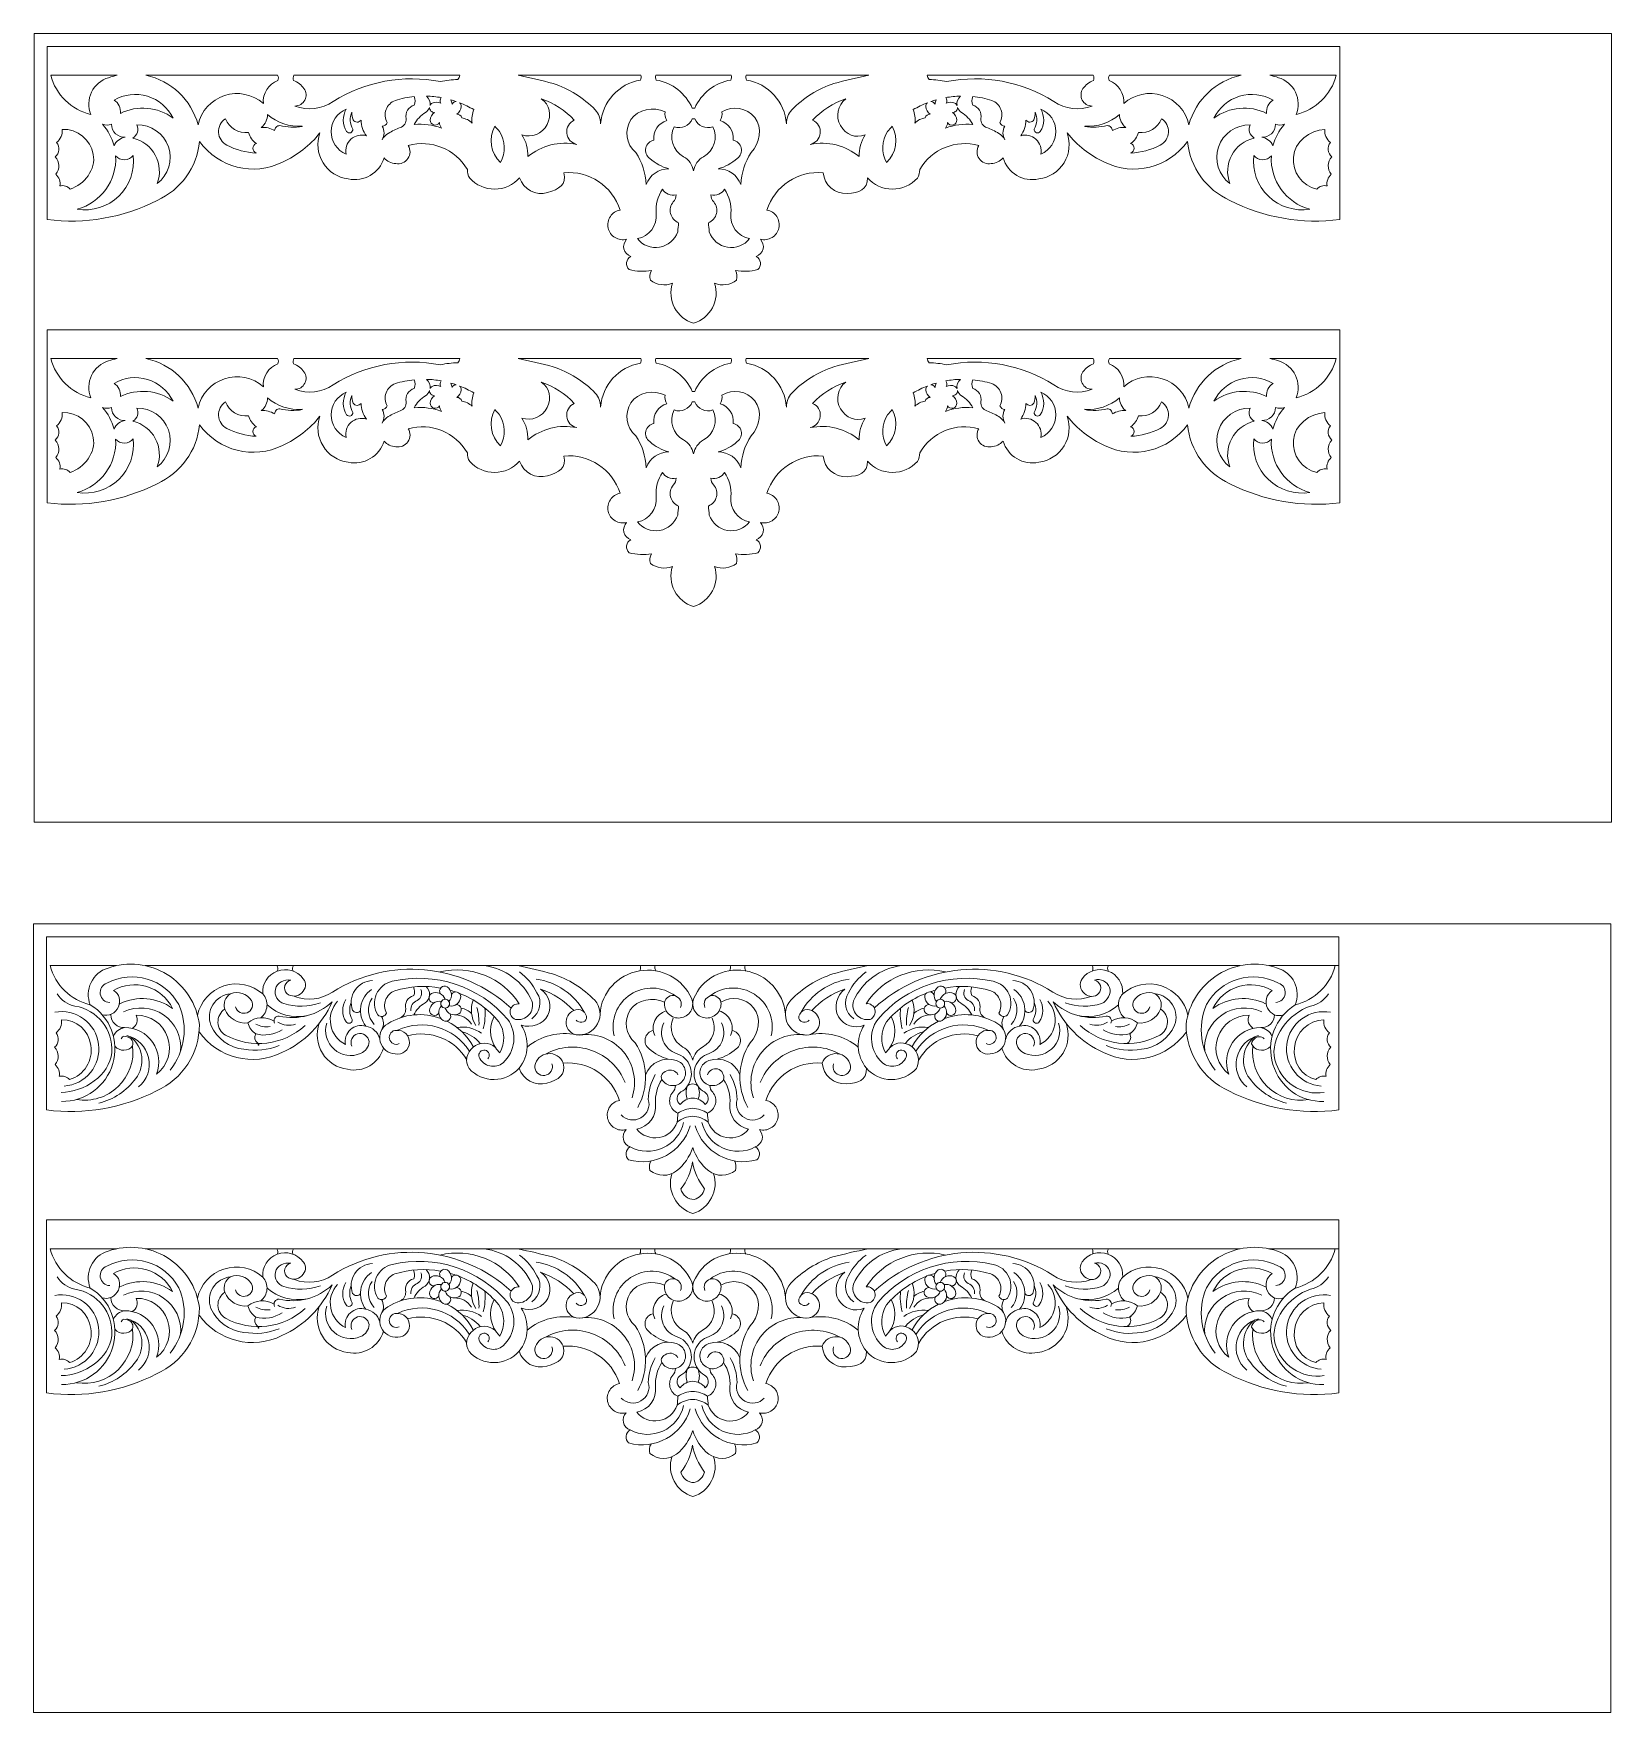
# Model space of a CAD drawing. Header units: millimetres. Extents: x 4871 to 5115, y 2124 to 2384.
import ezdxf

# ---------------------------------------------------------------- set-up
doc = ezdxf.new("R2010")
doc.units = ezdxf.units.MM
doc.header["$MEASUREMENT"] = 0
doc.layers.add('SITARA ALL', color=18, linetype='Continuous', true_color=0x000000)

msp = doc.modelspace()

# ---------------------------------------------------------------- linework, layer by layer
at = {"layer": 'SITARA ALL', "lineweight": 9}
for points, knots in [([(4870.97, 2383.82), (4870.97, 2383.82), (5114.97, 2383.82), (5114.97, 2383.82), (5114.97, 2383.82), (5114.97, 2261.82), (5114.97, 2261.82), (5114.97, 2261.82), (4870.97, 2261.82), (4870.97, 2261.82), (4870.97, 2261.82), (4870.97, 2383.82), (4870.97, 2383.82)], [0, 0, 0, 0, 0.25, 0.25, 0.25, 0.5, 0.5, 0.5, 0.75, 0.75, 0.75, 1, 1, 1, 1]), ([(5072.97, 2381.82), (5072.97, 2381.82), (4972.97, 2381.82), (4972.97, 2381.82), (4972.97, 2381.82), (4872.97, 2381.82), (4872.97, 2381.82), (4872.97, 2381.82), (4872.97, 2355.05), (4872.97, 2355.05), (4878.81, 2354.3), (4884.74, 2355.32), (4889.99, 2358), (4893.65, 2359.65), (4896.15, 2363.12), (4896.56, 2367.12), (4899.48, 2363.06), (4904.9, 2361.7), (4909.38, 2363.93), (4911.65, 2364.95), (4913.63, 2366.5), (4915.17, 2368.45), (4914.62, 2366.92), (4914.79, 2365.22), (4915.65, 2363.83), (4916.5, 2362.45), (4917.93, 2361.53), (4919.54, 2361.33), (4921.97, 2360.8), (4924.39, 2362.23), (4925.09, 2364.61), (4925.54, 2364.06), (4926.21, 2363.74), (4926.92, 2363.71), (4927.64, 2363.58), (4928.38, 2363.89), (4928.79, 2364.49), (4929.2, 2365.1), (4929.22, 2365.88), (4928.83, 2366.5), (4932.37, 2367.49), (4936.13, 2365.96), (4937.98, 2362.79), (4937.98, 2362.32), (4938.1, 2361.86), (4938.34, 2361.46), (4939.33, 2360.36), (4940.74, 2359.74), (4942.22, 2359.75), (4943.7, 2359.76), (4945.09, 2360.4), (4946.07, 2361.51), (4946.65, 2359.71), (4948.56, 2358.69), (4950.38, 2359.22), (4952.2, 2359.74), (4953.37, 2360.45), (4952.9, 2362.29), (4956.8, 2362.65), (4960.42, 2360.24), (4961.61, 2356.51), (4960.99, 2356.4), (4960.44, 2356.04), (4960.1, 2355.51), (4959.75, 2354.99), (4959.63, 2354.34), (4959.77, 2353.73), (4959.91, 2353.12), (4960.29, 2352.58), (4960.83, 2352.26), (4961.37, 2351.93), (4962.01, 2351.84), (4962.62, 2352), (4962.23, 2351.6), (4962.07, 2351.03), (4962.21, 2350.49), (4962.34, 2349.95), (4962.73, 2349.51), (4963.26, 2349.34), (4962.91, 2349.14), (4962.67, 2348.79), (4962.62, 2348.39), (4962.57, 2347.99), (4962.72, 2347.59), (4963.02, 2347.32), (4964.15, 2347.01), (4965.34, 2346.95), (4966.49, 2347.16), (4966.21, 2346.72), (4966.15, 2346.17), (4966.32, 2345.68), (4967.28, 2344.92), (4968.56, 2344.73), (4969.7, 2345.18), (4969.3, 2343.93), (4969.42, 2342.57), (4970.04, 2341.4), (4970.65, 2340.24), (4971.7, 2339.37), (4972.97, 2339), (4974.23, 2339.38), (4975.28, 2340.24), (4975.9, 2341.41), (4976.51, 2342.57), (4976.64, 2343.93), (4976.24, 2345.18), (4977.37, 2344.73), (4978.66, 2344.92), (4979.61, 2345.68), (4979.78, 2346.17), (4979.72, 2346.72), (4979.45, 2347.16), (4980.6, 2346.95), (4981.78, 2347.01), (4982.91, 2347.32), (4983.21, 2347.59), (4983.36, 2347.99), (4983.31, 2348.39), (4983.27, 2348.79), (4983.03, 2349.14), (4982.67, 2349.34), (4983.2, 2349.51), (4983.6, 2349.95), (4983.73, 2350.49), (4983.86, 2351.04), (4983.7, 2351.6), (4983.31, 2352), (4983.92, 2351.84), (4984.57, 2351.93), (4985.11, 2352.26), (4985.65, 2352.59), (4986.03, 2353.12), (4986.16, 2353.73), (4986.3, 2354.34), (4986.18, 2354.99), (4985.84, 2355.51), (4985.49, 2356.04), (4984.94, 2356.4), (4984.33, 2356.51), (4985.51, 2360.24), (4989.14, 2362.64), (4993.03, 2362.29), (4993.19, 2360.4), (4994.82, 2358.98), (4996.72, 2359.08), (4998.61, 2359.19), (4999.91, 2359.62), (4999.87, 2361.51), (5000.84, 2360.4), (5002.24, 2359.76), (5003.72, 2359.75), (5005.2, 2359.74), (5006.61, 2360.36), (5007.6, 2361.46), (5007.83, 2361.86), (5007.96, 2362.32), (5007.96, 2362.79), (5009.8, 2365.96), (5013.57, 2367.49), (5017.1, 2366.5), (5016.72, 2365.88), (5016.74, 2365.09), (5017.15, 2364.48), (5017.57, 2363.88), (5018.29, 2363.58), (5019.01, 2363.71), (5019.72, 2363.74), (5020.39, 2364.06), (5020.85, 2364.61), (5021.55, 2362.23), (5023.97, 2360.79), (5026.39, 2361.33), (5028, 2361.53), (5029.44, 2362.46), (5030.29, 2363.84), (5031.14, 2365.23), (5031.32, 2366.92), (5030.77, 2368.45), (5032.3, 2366.5), (5034.29, 2364.95), (5036.55, 2363.93), (5041.04, 2361.71), (5046.46, 2363.05), (5049.38, 2367.12), (5049.78, 2363.12), (5052.28, 2359.65), (5055.95, 2358), (5061.19, 2355.32), (5067.13, 2354.3), (5072.97, 2355.05), (5072.97, 2355.05), (5072.97, 2381.82), (5072.97, 2381.82)], [0, 0, 0, 0, 0.015625, 0.015625, 0.015625, 0.03125, 0.03125, 0.03125, 0.046875, 0.046875, 0.046875, 0.0625, 0.0625, 0.0625, 0.078125, 0.078125, 0.078125, 0.09375, 0.09375, 0.09375, 0.109375, 0.109375, 0.109375, 0.125, 0.125, 0.125, 0.140625, 0.140625, 0.140625, 0.15625, 0.15625, 0.15625, 0.171875, 0.171875, 0.171875, 0.1875, 0.1875, 0.1875, 0.203125, 0.203125, 0.203125, 0.21875, 0.21875, 0.21875, 0.234375, 0.234375, 0.234375, 0.25, 0.25, 0.25, 0.265625, 0.265625, 0.265625, 0.28125, 0.28125, 0.28125, 0.296875, 0.296875, 0.296875, 0.3125, 0.3125, 0.3125, 0.328125, 0.328125, 0.328125, 0.34375, 0.34375, 0.34375, 0.359375, 0.359375, 0.359375, 0.375, 0.375, 0.375, 0.390625, 0.390625, 0.390625, 0.40625, 0.40625, 0.40625, 0.421875, 0.421875, 0.421875, 0.4375, 0.4375, 0.4375, 0.453125, 0.453125, 0.453125, 0.46875, 0.46875, 0.46875, 0.484375, 0.484375, 0.484375, 0.5, 0.5, 0.5, 0.515625, 0.515625, 0.515625, 0.53125, 0.53125, 0.53125, 0.546875, 0.546875, 0.546875, 0.5625, 0.5625, 0.5625, 0.578125, 0.578125, 0.578125, 0.59375, 0.59375, 0.59375, 0.609375, 0.609375, 0.609375, 0.625, 0.625, 0.625, 0.640625, 0.640625, 0.640625, 0.65625, 0.65625, 0.65625, 0.671875, 0.671875, 0.671875, 0.6875, 0.6875, 0.6875, 0.703125, 0.703125, 0.703125, 0.71875, 0.71875, 0.71875, 0.734375, 0.734375, 0.734375, 0.75, 0.75, 0.75, 0.765625, 0.765625, 0.765625, 0.78125, 0.78125, 0.78125, 0.796875, 0.796875, 0.796875, 0.8125, 0.8125, 0.8125, 0.828125, 0.828125, 0.828125, 0.84375, 0.84375, 0.84375, 0.859375, 0.859375, 0.859375, 0.875, 0.875, 0.875, 0.890625, 0.890625, 0.890625, 0.90625, 0.90625, 0.90625, 0.921875, 0.921875, 0.921875, 0.9375, 0.9375, 0.9375, 0.953125, 0.953125, 0.953125, 0.96875, 0.96875, 0.96875, 0.984375, 0.984375, 0.984375, 1, 1, 1, 1]), ([(4883.79, 2377.37), (4883.35, 2377.27), (4882.91, 2377.15), (4882.48, 2377), (4881.32, 2376.66), (4880.37, 2375.84), (4879.85, 2374.76), (4879.32, 2373.67), (4879.28, 2372.42), (4879.73, 2371.3), (4876.71, 2372.02), (4874.32, 2374.36), (4873.53, 2377.37), (4873.53, 2377.37), (4883.79, 2377.37), (4883.79, 2377.37)], [0, 0, 0, 0, 0.2, 0.2, 0.2, 0.4, 0.4, 0.4, 0.6, 0.6, 0.6, 0.8, 0.8, 0.8, 1, 1, 1, 1]), ([(4908.66, 2376.55), (4907.2, 2376), (4906.28, 2374.56), (4906.42, 2373), (4904.78, 2374.45), (4902.49, 2374.92), (4900.42, 2374.24), (4898.34, 2373.55), (4896.79, 2371.84), (4896.33, 2369.71), (4895.28, 2373.58), (4892.16, 2376.54), (4888.23, 2377.37), (4888.23, 2377.37), (4908.61, 2377.37), (4908.61, 2377.37), (4908.77, 2377.13), (4908.79, 2376.81), (4908.66, 2376.55)], [0, 0, 0, 0, 0.166667, 0.166667, 0.166667, 0.333333, 0.333333, 0.333333, 0.5, 0.5, 0.5, 0.666667, 0.666667, 0.666667, 0.833333, 0.833333, 0.833333, 1, 1, 1, 1]), ([(4936.49, 2376.71), (4935.59, 2376.71), (4934.69, 2376.6), (4933.82, 2376.39), (4928.09, 2377.52), (4922.15, 2376.41), (4917.22, 2373.3), (4915.48, 2372.12), (4913.27, 2371.86), (4911.31, 2372.61), (4911.95, 2372.61), (4912.54, 2372.97), (4912.83, 2373.54), (4913.13, 2374.11), (4913.08, 2374.79), (4912.71, 2375.31), (4912.31, 2375.88), (4911.75, 2376.31), (4911.1, 2376.55), (4910.97, 2376.81), (4910.99, 2377.13), (4911.16, 2377.37), (4911.16, 2377.37), (4936.82, 2377.37), (4936.82, 2377.37), (4936.78, 2377.12), (4936.66, 2376.89), (4936.49, 2376.71)], [0, 0, 0, 0, 0.111111, 0.111111, 0.111111, 0.222222, 0.222222, 0.222222, 0.333333, 0.333333, 0.333333, 0.444444, 0.444444, 0.444444, 0.555556, 0.555556, 0.555556, 0.666667, 0.666667, 0.666667, 0.777778, 0.777778, 0.777778, 0.888889, 0.888889, 0.888889, 1, 1, 1, 1]), ([(4945.86, 2377.37), (4945.86, 2377.37), (4964.81, 2377.37), (4964.81, 2377.37), (4964.92, 2377.13), (4964.9, 2376.85), (4964.76, 2376.63), (4961.39, 2376.07), (4958.84, 2373.27), (4958.6, 2369.86), (4958.6, 2370.66), (4958.3, 2371.43), (4957.77, 2372.02), (4955.95, 2373.89), (4953.71, 2375.29), (4951.24, 2376.1), (4949.45, 2376.57), (4947.66, 2376.99), (4945.86, 2377.37)], [0, 0, 0, 0, 0.166667, 0.166667, 0.166667, 0.333333, 0.333333, 0.333333, 0.5, 0.5, 0.5, 0.666667, 0.666667, 0.666667, 0.833333, 0.833333, 0.833333, 1, 1, 1, 1]), ([(4967.15, 2377.37), (4967.15, 2377.37), (4972.97, 2377.37), (4972.97, 2377.37), (4972.97, 2377.37), (4978.78, 2377.37), (4978.78, 2377.37), (4978.89, 2377.13), (4978.87, 2376.85), (4978.73, 2376.63), (4976.25, 2376.22), (4974.15, 2374.57), (4973.15, 2372.26), (4973.15, 2372.26), (4972.85, 2372.26), (4972.85, 2372.26), (4972.85, 2372.26), (4972.78, 2372.26), (4972.78, 2372.26), (4971.78, 2374.57), (4969.69, 2376.22), (4967.21, 2376.63), (4967.07, 2376.85), (4967.05, 2377.13), (4967.15, 2377.37)], [0, 0, 0, 0, 0.125, 0.125, 0.125, 0.25, 0.25, 0.25, 0.375, 0.375, 0.375, 0.5, 0.5, 0.5, 0.625, 0.625, 0.625, 0.75, 0.75, 0.75, 0.875, 0.875, 0.875, 1, 1, 1, 1]), ([(4981.12, 2377.37), (4981.12, 2377.37), (5000.08, 2377.37), (5000.08, 2377.37), (4998.27, 2376.99), (4996.48, 2376.57), (4994.7, 2376.1), (4992.22, 2375.29), (4989.98, 2373.89), (4988.17, 2372.02), (4987.63, 2371.43), (4987.34, 2370.66), (4987.34, 2369.86), (4987.09, 2373.27), (4984.55, 2376.07), (4981.18, 2376.63), (4981.04, 2376.85), (4981.01, 2377.13), (4981.12, 2377.37)], [0, 0, 0, 0, 0.166667, 0.166667, 0.166667, 0.333333, 0.333333, 0.333333, 0.5, 0.5, 0.5, 0.666667, 0.666667, 0.666667, 0.833333, 0.833333, 0.833333, 1, 1, 1, 1]), ([(5009.12, 2377.37), (5009.12, 2377.37), (5034.78, 2377.37), (5034.78, 2377.37), (5034.94, 2377.13), (5034.96, 2376.81), (5034.83, 2376.55), (5034.19, 2376.31), (5033.62, 2375.88), (5033.22, 2375.31), (5032.85, 2374.79), (5032.81, 2374.1), (5033.1, 2373.53), (5033.4, 2372.96), (5033.98, 2372.6), (5034.62, 2372.61), (5032.66, 2371.86), (5030.46, 2372.12), (5028.72, 2373.3), (5023.78, 2376.41), (5017.84, 2377.52), (5012.12, 2376.39), (5011.24, 2376.6), (5010.34, 2376.71), (5009.44, 2376.71), (5009.27, 2376.89), (5009.16, 2377.12), (5009.12, 2377.37)], [0, 0, 0, 0, 0.111111, 0.111111, 0.111111, 0.222222, 0.222222, 0.222222, 0.333333, 0.333333, 0.333333, 0.444444, 0.444444, 0.444444, 0.555556, 0.555556, 0.555556, 0.666667, 0.666667, 0.666667, 0.777778, 0.777778, 0.777778, 0.888889, 0.888889, 0.888889, 1, 1, 1, 1]), ([(5037.33, 2377.37), (5037.33, 2377.37), (5057.7, 2377.37), (5057.7, 2377.37), (5053.78, 2376.53), (5050.65, 2373.58), (5049.6, 2369.71), (5049.14, 2371.84), (5047.57, 2373.57), (5045.49, 2374.24), (5043.41, 2374.92), (5041.15, 2374.45), (5039.52, 2373), (5039.65, 2374.56), (5038.73, 2376.01), (5037.27, 2376.55), (5037.14, 2376.81), (5037.16, 2377.13), (5037.33, 2377.37)], [0, 0, 0, 0, 0.166667, 0.166667, 0.166667, 0.333333, 0.333333, 0.333333, 0.5, 0.5, 0.5, 0.666667, 0.666667, 0.666667, 0.833333, 0.833333, 0.833333, 1, 1, 1, 1]), ([(5062.14, 2377.37), (5062.14, 2377.37), (5072.4, 2377.37), (5072.4, 2377.37), (5071.61, 2374.36), (5069.23, 2372.03), (5066.2, 2371.3), (5066.65, 2372.42), (5066.61, 2373.68), (5066.08, 2374.76), (5065.56, 2375.85), (5064.61, 2376.66), (5063.45, 2377), (5063.03, 2377.15), (5062.59, 2377.27), (5062.14, 2377.37)], [0, 0, 0, 0, 0.2, 0.2, 0.2, 0.4, 0.4, 0.4, 0.6, 0.6, 0.6, 0.8, 0.8, 0.8, 1, 1, 1, 1]), ([(4892.46, 2370.75), (4890.09, 2372.5), (4886.95, 2372.77), (4884.3, 2371.48), (4884.41, 2372.29), (4884.02, 2373.1), (4883.32, 2373.52), (4884.88, 2374.43), (4886.75, 2374.65), (4888.49, 2374.13), (4890.22, 2373.61), (4891.66, 2372.38), (4892.46, 2370.75)], [0, 0, 0, 0, 0.25, 0.25, 0.25, 0.5, 0.5, 0.5, 0.75, 0.75, 0.75, 1, 1, 1, 1]), ([(5053.47, 2370.75), (5054.27, 2372.38), (5055.71, 2373.6), (5057.44, 2374.13), (5059.17, 2374.65), (5061.05, 2374.43), (5062.62, 2373.52), (5061.91, 2373.1), (5061.52, 2372.29), (5061.63, 2371.48), (5058.99, 2372.77), (5055.85, 2372.5), (5053.47, 2370.75)], [0, 0, 0, 0, 0.25, 0.25, 0.25, 0.5, 0.5, 0.5, 0.75, 0.75, 0.75, 1, 1, 1, 1]), ([(4922.36, 2368.01), (4921.53, 2368.26), (4920.62, 2368.06), (4919.98, 2367.47), (4919.34, 2366.89), (4919.05, 2366.02), (4919.23, 2365.17), (4917.82, 2365.76), (4916.91, 2367.13), (4916.91, 2368.65), (4916.91, 2370.17), (4917.85, 2371.56), (4919.25, 2372.14), (4918.62, 2371.07), (4918.64, 2369.73), (4919.31, 2368.68), (4919.45, 2368.48), (4919.7, 2368.4), (4919.93, 2368.49), (4920.15, 2368.57), (4920.29, 2368.79), (4920.25, 2369.03), (4919.79, 2369.84), (4919.74, 2370.81), (4920.1, 2371.67), (4920.1, 2371.26), (4920.17, 2370.85), (4920.32, 2370.47), (4920.45, 2370.26), (4920.67, 2370.13), (4920.92, 2370.12), (4921.16, 2370.12), (4921.39, 2370.23), (4921.54, 2370.43), (4921.54, 2369.55), (4921.82, 2368.7), (4922.36, 2368.01)], [0, 0, 0, 0, 0.083333, 0.083333, 0.083333, 0.166667, 0.166667, 0.166667, 0.25, 0.25, 0.25, 0.333333, 0.333333, 0.333333, 0.416667, 0.416667, 0.416667, 0.5, 0.5, 0.5, 0.583333, 0.583333, 0.583333, 0.666667, 0.666667, 0.666667, 0.75, 0.75, 0.75, 0.833333, 0.833333, 0.833333, 0.916667, 0.916667, 0.916667, 1, 1, 1, 1]), ([(4929.77, 2372.74), (4928.86, 2372.5), (4928.31, 2371.58), (4928.53, 2370.67), (4928.57, 2370.04), (4928.19, 2369.47), (4927.59, 2369.27), (4926.95, 2369.04), (4926.33, 2368.74), (4925.75, 2368.38), (4925.34, 2368.15), (4925.01, 2367.8), (4924.79, 2367.39), (4925.18, 2368.03), (4925.19, 2368.84), (4924.81, 2369.5), (4925.15, 2369.5), (4925.46, 2369.72), (4925.56, 2370.04), (4925.23, 2370.66), (4925.17, 2371.39), (4925.42, 2372.05), (4925.66, 2372.71), (4926.18, 2373.24), (4926.84, 2373.49), (4927.79, 2373.78), (4928.77, 2373.98), (4929.76, 2374.07), (4929.94, 2373.65), (4929.95, 2373.16), (4929.77, 2372.74)], [0, 0, 0, 0, 0.1, 0.1, 0.1, 0.2, 0.2, 0.2, 0.3, 0.3, 0.3, 0.4, 0.4, 0.4, 0.5, 0.5, 0.5, 0.6, 0.6, 0.6, 0.7, 0.7, 0.7, 0.8, 0.8, 0.8, 0.9, 0.9, 0.9, 1, 1, 1, 1]), ([(4933.66, 2370.06), (4933.68, 2369.75), (4933.79, 2369.44), (4933.99, 2369.2), (4932.65, 2369.7), (4931.2, 2369.89), (4929.77, 2369.75), (4930.15, 2370.53), (4930.76, 2371.18), (4931.52, 2371.6), (4931.8, 2371.8), (4932.02, 2372.08), (4932.13, 2372.41), (4932.13, 2372.2), (4932.21, 2371.99), (4932.35, 2371.84), (4932.5, 2371.69), (4932.71, 2371.61), (4932.92, 2371.62), (4932.51, 2371.36), (4932.26, 2370.92), (4932.23, 2370.45), (4932.22, 2370.09), (4932.46, 2369.78), (4932.8, 2369.7), (4933.15, 2369.61), (4933.5, 2369.75), (4933.66, 2370.06)], [0, 0, 0, 0, 0.111111, 0.111111, 0.111111, 0.222222, 0.222222, 0.222222, 0.333333, 0.333333, 0.333333, 0.444444, 0.444444, 0.444444, 0.555556, 0.555556, 0.555556, 0.666667, 0.666667, 0.666667, 0.777778, 0.777778, 0.777778, 0.888889, 0.888889, 0.888889, 1, 1, 1, 1]), ([(4933.94, 2373.91), (4933.74, 2373.66), (4933.72, 2373.31), (4933.89, 2373.04), (4933.46, 2373.26), (4932.96, 2373.26), (4932.53, 2373.05), (4932.39, 2372.97), (4932.28, 2372.85), (4932.21, 2372.7), (4932.28, 2373.24), (4932.08, 2373.79), (4931.67, 2374.14), (4932.44, 2374.12), (4933.19, 2374.05), (4933.94, 2373.91)], [0, 0, 0, 0, 0.2, 0.2, 0.2, 0.4, 0.4, 0.4, 0.6, 0.6, 0.6, 0.8, 0.8, 0.8, 1, 1, 1, 1]), ([(4936.26, 2373.31), (4935.99, 2373.3), (4935.74, 2373.15), (4935.61, 2372.91), (4935.6, 2373.14), (4935.53, 2373.37), (4935.42, 2373.57), (4935.7, 2373.49), (4935.98, 2373.4), (4936.26, 2373.31)], [0, 0, 0, 0, 0.333333, 0.333333, 0.333333, 0.666667, 0.666667, 0.666667, 1, 1, 1, 1]), ([(4938.97, 2372.06), (4938.72, 2371.39), (4938.64, 2370.68), (4938.72, 2369.98), (4938.28, 2370.41), (4937.72, 2370.69), (4937.11, 2370.79), (4937.02, 2371.13), (4936.71, 2371.36), (4936.35, 2371.36), (4936.76, 2371.62), (4937.01, 2372.05), (4937.04, 2372.53), (4937.05, 2372.75), (4936.96, 2372.96), (4936.79, 2373.11), (4937.54, 2372.82), (4938.27, 2372.47), (4938.97, 2372.06)], [0, 0, 0, 0, 0.166667, 0.166667, 0.166667, 0.333333, 0.333333, 0.333333, 0.5, 0.5, 0.5, 0.666667, 0.666667, 0.666667, 0.833333, 0.833333, 0.833333, 1, 1, 1, 1]), ([(4949.41, 2373.73), (4951.36, 2373.06), (4953.12, 2371.93), (4954.53, 2370.42), (4953.74, 2370.08), (4953.26, 2369.25), (4953.36, 2368.4), (4953.45, 2367.54), (4954.07, 2366.84), (4954.92, 2366.68), (4952.23, 2367.23), (4949.44, 2366.53), (4947.32, 2364.78), (4947.38, 2365.97), (4947.07, 2367.16), (4946.41, 2368.16), (4947.93, 2367.64), (4949.6, 2368.32), (4950.32, 2369.76), (4951.04, 2371.2), (4950.74, 2372.83), (4949.41, 2373.73)], [0, 0, 0, 0, 0.142857, 0.142857, 0.142857, 0.285714, 0.285714, 0.285714, 0.428571, 0.428571, 0.428571, 0.571429, 0.571429, 0.571429, 0.714286, 0.714286, 0.714286, 0.857143, 0.857143, 0.857143, 1, 1, 1, 1]), ([(4968.56, 2371.72), (4968.51, 2371.25), (4968.61, 2370.78), (4968.84, 2370.37), (4967.51, 2369.99), (4966.66, 2368.69), (4966.85, 2367.32), (4966.23, 2367.22), (4965.73, 2366.74), (4965.59, 2366.13), (4965.45, 2365.51), (4965.68, 2364.88), (4966.2, 2364.51), (4967.04, 2363.75), (4968.06, 2363.2), (4969.15, 2362.91), (4967.59, 2362.91), (4966.19, 2361.94), (4965.63, 2360.48), (4965.56, 2362.24), (4965.01, 2363.95), (4964.04, 2365.43), (4962.54, 2366.69), (4962.22, 2368.87), (4963.28, 2370.51), (4964.35, 2372.15), (4966.8, 2372.57), (4968.56, 2371.72)], [0, 0, 0, 0, 0.111111, 0.111111, 0.111111, 0.222222, 0.222222, 0.222222, 0.333333, 0.333333, 0.333333, 0.444444, 0.444444, 0.444444, 0.555556, 0.555556, 0.555556, 0.666667, 0.666667, 0.666667, 0.777778, 0.777778, 0.777778, 0.888889, 0.888889, 0.888889, 1, 1, 1, 1]), ([(4977.09, 2370.37), (4977.33, 2370.78), (4977.42, 2371.25), (4977.37, 2371.72), (4979.04, 2372.74), (4981.21, 2372.35), (4982.43, 2370.82), (4983.65, 2369.29), (4983.26, 2366.83), (4981.89, 2365.43), (4980.92, 2363.95), (4980.37, 2362.24), (4980.3, 2360.48), (4979.75, 2361.94), (4978.35, 2362.91), (4976.78, 2362.91), (4977.88, 2363.2), (4978.89, 2363.75), (4979.73, 2364.51), (4980.25, 2364.88), (4980.49, 2365.52), (4980.34, 2366.14), (4980.2, 2366.75), (4979.71, 2367.22), (4979.08, 2367.32), (4979.27, 2368.69), (4978.42, 2369.99), (4977.09, 2370.37)], [0, 0, 0, 0, 0.111111, 0.111111, 0.111111, 0.222222, 0.222222, 0.222222, 0.333333, 0.333333, 0.333333, 0.444444, 0.444444, 0.444444, 0.555556, 0.555556, 0.555556, 0.666667, 0.666667, 0.666667, 0.777778, 0.777778, 0.777778, 0.888889, 0.888889, 0.888889, 1, 1, 1, 1]), ([(4991.4, 2370.42), (4992.81, 2371.93), (4994.57, 2373.06), (4996.52, 2373.73), (4995.25, 2372.75), (4994.9, 2370.98), (4995.71, 2369.59), (4996.51, 2368.2), (4998.04, 2367.54), (4999.52, 2368.16), (4998.87, 2367.16), (4998.55, 2365.97), (4998.61, 2364.78), (4996.5, 2366.53), (4993.71, 2367.23), (4991.02, 2366.68), (4991.86, 2366.85), (4992.5, 2367.56), (4992.58, 2368.42), (4992.66, 2369.28), (4992.2, 2370.09), (4991.4, 2370.42)], [0, 0, 0, 0, 0.142857, 0.142857, 0.142857, 0.285714, 0.285714, 0.285714, 0.428571, 0.428571, 0.428571, 0.571429, 0.571429, 0.571429, 0.714286, 0.714286, 0.714286, 0.857143, 0.857143, 0.857143, 1, 1, 1, 1]), ([(5006.97, 2372.06), (5007.66, 2372.47), (5008.39, 2372.82), (5009.14, 2373.11), (5008.98, 2372.96), (5008.89, 2372.75), (5008.89, 2372.53), (5008.92, 2372.05), (5009.18, 2371.62), (5009.58, 2371.36), (5009.23, 2371.36), (5008.91, 2371.13), (5008.82, 2370.79), (5008.21, 2370.69), (5007.65, 2370.41), (5007.21, 2369.98), (5007.29, 2370.68), (5007.21, 2371.39), (5006.97, 2372.06)], [0, 0, 0, 0, 0.166667, 0.166667, 0.166667, 0.333333, 0.333333, 0.333333, 0.5, 0.5, 0.5, 0.666667, 0.666667, 0.666667, 0.833333, 0.833333, 0.833333, 1, 1, 1, 1]), ([(5009.67, 2373.31), (5009.95, 2373.4), (5010.23, 2373.49), (5010.52, 2373.57), (5010.4, 2373.37), (5010.34, 2373.14), (5010.33, 2372.91), (5010.19, 2373.15), (5009.95, 2373.3), (5009.67, 2373.31)], [0, 0, 0, 0, 0.333333, 0.333333, 0.333333, 0.666667, 0.666667, 0.666667, 1, 1, 1, 1]), ([(5011.94, 2369.2), (5012.14, 2369.44), (5012.25, 2369.75), (5012.27, 2370.06), (5012.44, 2369.75), (5012.8, 2369.6), (5013.14, 2369.7), (5013.49, 2369.79), (5013.72, 2370.09), (5013.7, 2370.45), (5013.67, 2370.92), (5013.42, 2371.36), (5013.02, 2371.62), (5013.23, 2371.61), (5013.43, 2371.69), (5013.58, 2371.84), (5013.73, 2372), (5013.81, 2372.2), (5013.8, 2372.41), (5013.91, 2372.08), (5014.13, 2371.8), (5014.42, 2371.6), (5015.17, 2371.18), (5015.78, 2370.53), (5016.16, 2369.75), (5014.73, 2369.89), (5013.29, 2369.7), (5011.94, 2369.2)], [0, 0, 0, 0, 0.111111, 0.111111, 0.111111, 0.222222, 0.222222, 0.222222, 0.333333, 0.333333, 0.333333, 0.444444, 0.444444, 0.444444, 0.555556, 0.555556, 0.555556, 0.666667, 0.666667, 0.666667, 0.777778, 0.777778, 0.777778, 0.888889, 0.888889, 0.888889, 1, 1, 1, 1]), ([(5011.99, 2373.91), (5012.74, 2374.05), (5013.5, 2374.12), (5014.26, 2374.14), (5013.85, 2373.79), (5013.65, 2373.24), (5013.73, 2372.7), (5013.66, 2372.85), (5013.54, 2372.97), (5013.4, 2373.05), (5012.97, 2373.26), (5012.47, 2373.26), (5012.04, 2373.04), (5012.21, 2373.31), (5012.19, 2373.66), (5011.99, 2373.91)], [0, 0, 0, 0, 0.2, 0.2, 0.2, 0.4, 0.4, 0.4, 0.6, 0.6, 0.6, 0.8, 0.8, 0.8, 1, 1, 1, 1]), ([(5016.18, 2374.07), (5017.17, 2373.98), (5018.14, 2373.78), (5019.1, 2373.49), (5019.75, 2373.24), (5020.27, 2372.72), (5020.52, 2372.06), (5020.76, 2371.4), (5020.71, 2370.66), (5020.37, 2370.04), (5020.48, 2369.72), (5020.78, 2369.5), (5021.12, 2369.5), (5020.74, 2368.84), (5020.75, 2368.03), (5021.14, 2367.39), (5020.92, 2367.8), (5020.59, 2368.15), (5020.19, 2368.38), (5019.61, 2368.74), (5018.99, 2369.04), (5018.34, 2369.27), (5017.75, 2369.47), (5017.36, 2370.04), (5017.41, 2370.67), (5017.62, 2371.58), (5017.07, 2372.5), (5016.16, 2372.74), (5015.99, 2373.16), (5015.99, 2373.65), (5016.18, 2374.07)], [0, 0, 0, 0, 0.1, 0.1, 0.1, 0.2, 0.2, 0.2, 0.3, 0.3, 0.3, 0.4, 0.4, 0.4, 0.5, 0.5, 0.5, 0.6, 0.6, 0.6, 0.7, 0.7, 0.7, 0.8, 0.8, 0.8, 0.9, 0.9, 0.9, 1, 1, 1, 1]), ([(5023.58, 2368.01), (5024.11, 2368.7), (5024.4, 2369.55), (5024.4, 2370.43), (5024.54, 2370.23), (5024.77, 2370.12), (5025.02, 2370.12), (5025.26, 2370.13), (5025.49, 2370.26), (5025.62, 2370.47), (5025.76, 2370.85), (5025.83, 2371.26), (5025.83, 2371.67), (5026.2, 2370.81), (5026.14, 2369.84), (5025.68, 2369.03), (5025.65, 2368.79), (5025.79, 2368.56), (5026.02, 2368.48), (5026.24, 2368.4), (5026.49, 2368.48), (5026.62, 2368.68), (5027.29, 2369.73), (5027.31, 2371.07), (5026.68, 2372.14), (5028.09, 2371.57), (5029.01, 2370.2), (5029.02, 2368.68), (5029.03, 2367.16), (5028.11, 2365.77), (5026.71, 2365.17), (5026.88, 2366.02), (5026.59, 2366.9), (5025.94, 2367.48), (5025.3, 2368.06), (5024.4, 2368.26), (5023.58, 2368.01)], [0, 0, 0, 0, 0.083333, 0.083333, 0.083333, 0.166667, 0.166667, 0.166667, 0.25, 0.25, 0.25, 0.333333, 0.333333, 0.333333, 0.416667, 0.416667, 0.416667, 0.5, 0.5, 0.5, 0.583333, 0.583333, 0.583333, 0.666667, 0.666667, 0.666667, 0.75, 0.75, 0.75, 0.833333, 0.833333, 0.833333, 0.916667, 0.916667, 0.916667, 1, 1, 1, 1]), ([(4885.05, 2367.79), (4884.29, 2367.67), (4883.63, 2367.17), (4883.32, 2366.46), (4883, 2367.69), (4882.4, 2368.83), (4881.55, 2369.78), (4882, 2369.62), (4882.48, 2369.62), (4882.93, 2369.78), (4882.93, 2369.23), (4883.16, 2368.7), (4883.57, 2368.33), (4883.97, 2367.95), (4884.5, 2367.76), (4885.05, 2367.79)], [0, 0, 0, 0, 0.2, 0.2, 0.2, 0.4, 0.4, 0.4, 0.6, 0.6, 0.6, 0.8, 0.8, 0.8, 1, 1, 1, 1]), ([(4889.99, 2360.6), (4890.54, 2362.03), (4890.44, 2363.64), (4889.71, 2364.99), (4888.99, 2366.35), (4887.72, 2367.32), (4886.22, 2367.66), (4886.93, 2368.07), (4887.21, 2368.95), (4886.86, 2369.7), (4889.05, 2369.74), (4891.02, 2368.38), (4891.74, 2366.32), (4892.46, 2364.25), (4891.72, 2361.92), (4889.99, 2360.6)], [0, 0, 0, 0, 0.2, 0.2, 0.2, 0.4, 0.4, 0.4, 0.6, 0.6, 0.6, 0.8, 0.8, 0.8, 1, 1, 1, 1]), ([(4905.34, 2366.8), (4905.02, 2366.7), (4904.8, 2366.41), (4904.79, 2366.07), (4904.79, 2365.74), (4904.99, 2365.44), (4905.31, 2365.34), (4903.73, 2365.4), (4902.19, 2365.82), (4900.79, 2366.56), (4900.03, 2366.94), (4899.54, 2367.69), (4899.49, 2368.53), (4899.44, 2369.38), (4899.85, 2370.19), (4900.56, 2370.65), (4901.13, 2369.21), (4902.59, 2368.33), (4904.13, 2368.51), (4904.32, 2367.82), (4904.75, 2367.22), (4905.34, 2366.8)], [0, 0, 0, 0, 0.142857, 0.142857, 0.142857, 0.285714, 0.285714, 0.285714, 0.428571, 0.428571, 0.428571, 0.571429, 0.571429, 0.571429, 0.714286, 0.714286, 0.714286, 0.857143, 0.857143, 0.857143, 1, 1, 1, 1]), ([(4912.44, 2369.52), (4912.44, 2369.52), (4912.44, 2369.45), (4912.44, 2369.45), (4911.28, 2369.27), (4910.1, 2369.31), (4908.97, 2369.58), (4908.76, 2369.59), (4908.55, 2369.51), (4908.4, 2369.36), (4908.25, 2369.22), (4908.17, 2369.02), (4908.17, 2368.81), (4907.55, 2369.18), (4906.82, 2369.36), (4906.1, 2369.3), (4906.72, 2369.78), (4907.08, 2370.52), (4907.08, 2371.3), (4908.55, 2370), (4910.48, 2369.36), (4912.44, 2369.52)], [0, 0, 0, 0, 0.142857, 0.142857, 0.142857, 0.285714, 0.285714, 0.285714, 0.428571, 0.428571, 0.428571, 0.571429, 0.571429, 0.571429, 0.714286, 0.714286, 0.714286, 0.857143, 0.857143, 0.857143, 1, 1, 1, 1]), ([(4942.22, 2369.5), (4942.47, 2369.23), (4942.72, 2368.96), (4942.95, 2368.67), (4943.88, 2367.22), (4943.94, 2365.37), (4943.1, 2363.86), (4941.59, 2365.33), (4941.22, 2367.63), (4942.22, 2369.5)], [0, 0, 0, 0, 0.333333, 0.333333, 0.333333, 0.666667, 0.666667, 0.666667, 1, 1, 1, 1]), ([(4969.98, 2369.41), (4971.1, 2368.99), (4972.34, 2369.54), (4972.78, 2370.65), (4972.78, 2370.65), (4973.16, 2370.65), (4973.16, 2370.65), (4973.6, 2369.54), (4974.84, 2368.99), (4975.95, 2369.41), (4976.81, 2367.73), (4976.16, 2365.67), (4974.51, 2364.77), (4973.71, 2364.31), (4973.14, 2363.52), (4972.97, 2362.61), (4972.79, 2363.52), (4972.23, 2364.31), (4971.43, 2364.77), (4969.77, 2365.67), (4969.13, 2367.72), (4969.98, 2369.41)], [0, 0, 0, 0, 0.142857, 0.142857, 0.142857, 0.285714, 0.285714, 0.285714, 0.428571, 0.428571, 0.428571, 0.571429, 0.571429, 0.571429, 0.714286, 0.714286, 0.714286, 0.857143, 0.857143, 0.857143, 1, 1, 1, 1]), ([(5002.98, 2368.67), (5003.22, 2368.96), (5003.46, 2369.23), (5003.72, 2369.5), (5004.71, 2367.63), (5004.35, 2365.33), (5002.83, 2363.86), (5001.99, 2365.37), (5002.05, 2367.22), (5002.98, 2368.67)], [0, 0, 0, 0, 0.333333, 0.333333, 0.333333, 0.666667, 0.666667, 0.666667, 1, 1, 1, 1]), ([(5033.5, 2369.52), (5035.45, 2369.36), (5037.38, 2370), (5038.86, 2371.3), (5038.86, 2370.52), (5039.22, 2369.78), (5039.83, 2369.3), (5039.11, 2369.36), (5038.39, 2369.18), (5037.77, 2368.81), (5037.77, 2369.02), (5037.68, 2369.22), (5037.53, 2369.36), (5037.38, 2369.51), (5037.18, 2369.59), (5036.97, 2369.58), (5035.83, 2369.31), (5034.65, 2369.27), (5033.5, 2369.45), (5033.5, 2369.45), (5033.5, 2369.52), (5033.5, 2369.52)], [0, 0, 0, 0, 0.142857, 0.142857, 0.142857, 0.285714, 0.285714, 0.285714, 0.428571, 0.428571, 0.428571, 0.571429, 0.571429, 0.571429, 0.714286, 0.714286, 0.714286, 0.857143, 0.857143, 0.857143, 1, 1, 1, 1]), ([(5040.59, 2366.8), (5041.18, 2367.22), (5041.61, 2367.82), (5041.81, 2368.51), (5043.34, 2368.33), (5044.81, 2369.21), (5045.38, 2370.65), (5046.08, 2370.19), (5046.49, 2369.39), (5046.45, 2368.54), (5046.4, 2367.7), (5045.9, 2366.94), (5045.15, 2366.56), (5043.75, 2365.82), (5042.2, 2365.4), (5040.62, 2365.34), (5040.94, 2365.45), (5041.15, 2365.75), (5041.14, 2366.08), (5041.13, 2366.42), (5040.92, 2366.71), (5040.59, 2366.8)], [0, 0, 0, 0, 0.142857, 0.142857, 0.142857, 0.285714, 0.285714, 0.285714, 0.428571, 0.428571, 0.428571, 0.571429, 0.571429, 0.571429, 0.714286, 0.714286, 0.714286, 0.857143, 0.857143, 0.857143, 1, 1, 1, 1]), ([(5059.07, 2369.7), (5058.72, 2368.95), (5059, 2368.07), (5059.72, 2367.66), (5058.22, 2367.32), (5056.94, 2366.34), (5056.22, 2364.99), (5055.49, 2363.63), (5055.39, 2362.03), (5055.95, 2360.6), (5054.19, 2361.9), (5053.48, 2364.19), (5054.17, 2366.26), (5054.87, 2368.33), (5056.89, 2369.72), (5059.07, 2369.7)], [0, 0, 0, 0, 0.2, 0.2, 0.2, 0.4, 0.4, 0.4, 0.6, 0.6, 0.6, 0.8, 0.8, 0.8, 1, 1, 1, 1]), ([(5063.01, 2369.78), (5063.45, 2369.62), (5063.94, 2369.62), (5064.38, 2369.78), (5063.54, 2368.83), (5062.93, 2367.69), (5062.61, 2366.46), (5062.3, 2367.17), (5061.65, 2367.67), (5060.88, 2367.79), (5061.43, 2367.76), (5061.97, 2367.95), (5062.37, 2368.33), (5062.77, 2368.71), (5063, 2369.23), (5063.01, 2369.78)], [0, 0, 0, 0, 0.2, 0.2, 0.2, 0.4, 0.4, 0.4, 0.6, 0.6, 0.6, 0.8, 0.8, 0.8, 1, 1, 1, 1]), ([(4876.52, 2359.75), (4876.13, 2360.19), (4875.52, 2360.39), (4874.95, 2360.25), (4875.06, 2360.92), (4874.82, 2361.61), (4874.3, 2362.05), (4874.97, 2362.84), (4874.94, 2364), (4874.22, 2364.75), (4874.87, 2365.31), (4874.97, 2366.28), (4874.44, 2366.97), (4875.06, 2367.45), (4875.38, 2368.22), (4875.3, 2369), (4877.65, 2369.1), (4879.71, 2367.45), (4880.12, 2365.13), (4880.53, 2362.82), (4878.76, 2360.45), (4876.52, 2359.75)], [0, 0, 0, 0, 0.142857, 0.142857, 0.142857, 0.285714, 0.285714, 0.285714, 0.428571, 0.428571, 0.428571, 0.571429, 0.571429, 0.571429, 0.714286, 0.714286, 0.714286, 0.857143, 0.857143, 0.857143, 1, 1, 1, 1]), ([(5070.63, 2369), (5070.55, 2368.22), (5070.88, 2367.45), (5071.49, 2366.97), (5070.97, 2366.28), (5071.07, 2365.31), (5071.72, 2364.75), (5071, 2364), (5070.96, 2362.84), (5071.63, 2362.05), (5071.12, 2361.6), (5070.87, 2360.92), (5070.99, 2360.25), (5070.41, 2360.39), (5069.8, 2360.19), (5069.41, 2359.75), (5067.12, 2360.25), (5065.56, 2362.38), (5065.76, 2364.72), (5065.96, 2367.06), (5068.28, 2368.89), (5070.63, 2369)], [0, 0, 0, 0, 0.142857, 0.142857, 0.142857, 0.285714, 0.285714, 0.285714, 0.428571, 0.428571, 0.428571, 0.571429, 0.571429, 0.571429, 0.714286, 0.714286, 0.714286, 0.857143, 0.857143, 0.857143, 1, 1, 1, 1]), ([(4886.29, 2364.96), (4886.57, 2362.62), (4885.74, 2360.28), (4884.04, 2358.65), (4882.34, 2357.01), (4879.96, 2356.28), (4877.63, 2356.65), (4881.31, 2357.65), (4883.79, 2361.08), (4883.57, 2364.89), (4883.92, 2364.49), (4884.42, 2364.27), (4884.95, 2364.28), (4885.48, 2364.3), (4885.97, 2364.55), (4886.29, 2364.96)], [0, 0, 0, 0, 0.2, 0.2, 0.2, 0.4, 0.4, 0.4, 0.6, 0.6, 0.6, 0.8, 0.8, 0.8, 1, 1, 1, 1]), ([(5059.65, 2364.96), (5059.97, 2364.55), (5060.46, 2364.3), (5060.99, 2364.28), (5061.51, 2364.27), (5062.02, 2364.49), (5062.36, 2364.89), (5062.15, 2361.08), (5064.62, 2357.64), (5068.31, 2356.65), (5065.98, 2356.27), (5063.61, 2357.01), (5061.91, 2358.64), (5060.2, 2360.27), (5059.37, 2362.62), (5059.65, 2364.96)], [0, 0, 0, 0, 0.2, 0.2, 0.2, 0.4, 0.4, 0.4, 0.6, 0.6, 0.6, 0.8, 0.8, 0.8, 1, 1, 1, 1]), ([(4968.15, 2359.76), (4968.59, 2359.04), (4969.44, 2358.67), (4970.26, 2358.85), (4970.27, 2358.46), (4970.12, 2358.07), (4969.84, 2357.79), (4969.42, 2357.29), (4969.26, 2356.61), (4969.42, 2355.97), (4969.58, 2355.32), (4970.03, 2354.8), (4970.64, 2354.55), (4970.63, 2354.08), (4970.59, 2353.62), (4970.52, 2353.15), (4970.1, 2351.9), (4969.02, 2350.99), (4967.72, 2350.77), (4966.43, 2350.54), (4965.1, 2351.06), (4964.28, 2352.09), (4966.14, 2352.42), (4967.41, 2354.14), (4967.18, 2356.01), (4967.09, 2357.33), (4967.43, 2358.64), (4968.15, 2359.76)], [0, 0, 0, 0, 0.111111, 0.111111, 0.111111, 0.222222, 0.222222, 0.222222, 0.333333, 0.333333, 0.333333, 0.444444, 0.444444, 0.444444, 0.555556, 0.555556, 0.555556, 0.666667, 0.666667, 0.666667, 0.777778, 0.777778, 0.777778, 0.888889, 0.888889, 0.888889, 1, 1, 1, 1]), ([(4975.67, 2358.85), (4976.5, 2358.68), (4977.34, 2359.04), (4977.78, 2359.76), (4978.5, 2358.64), (4978.84, 2357.33), (4978.76, 2356.01), (4978.53, 2354.14), (4979.8, 2352.42), (4981.65, 2352.09), (4980.84, 2351.06), (4979.52, 2350.55), (4978.22, 2350.76), (4976.92, 2350.98), (4975.84, 2351.91), (4975.41, 2353.15), (4975.35, 2353.62), (4975.31, 2354.08), (4975.29, 2354.55), (4975.9, 2354.8), (4976.36, 2355.33), (4976.52, 2355.97), (4976.68, 2356.61), (4976.52, 2357.29), (4976.09, 2357.79), (4975.81, 2358.07), (4975.66, 2358.46), (4975.67, 2358.85)], [0, 0, 0, 0, 0.111111, 0.111111, 0.111111, 0.222222, 0.222222, 0.222222, 0.333333, 0.333333, 0.333333, 0.444444, 0.444444, 0.444444, 0.555556, 0.555556, 0.555556, 0.666667, 0.666667, 0.666667, 0.777778, 0.777778, 0.777778, 0.888889, 0.888889, 0.888889, 1, 1, 1, 1]), ([(5072.97, 2338), (5072.97, 2338), (4972.97, 2338), (4972.97, 2338), (4972.97, 2338), (4872.97, 2338), (4872.97, 2338), (4872.97, 2338), (4872.97, 2311.23), (4872.97, 2311.23), (4878.81, 2310.47), (4884.74, 2311.5), (4889.99, 2314.17), (4893.65, 2315.82), (4896.15, 2319.3), (4896.56, 2323.29), (4899.48, 2319.23), (4904.9, 2317.88), (4909.38, 2320.1), (4911.65, 2321.12), (4913.63, 2322.67), (4915.17, 2324.62), (4914.62, 2323.09), (4914.79, 2321.39), (4915.65, 2320.01), (4916.5, 2318.62), (4917.93, 2317.7), (4919.54, 2317.5), (4921.97, 2316.97), (4924.39, 2318.4), (4925.09, 2320.78), (4925.54, 2320.24), (4926.21, 2319.91), (4926.92, 2319.89), (4927.64, 2319.75), (4928.38, 2320.06), (4928.79, 2320.67), (4929.2, 2321.27), (4929.22, 2322.06), (4928.83, 2322.68), (4932.37, 2323.67), (4936.13, 2322.14), (4937.98, 2318.96), (4937.98, 2318.49), (4938.1, 2318.03), (4938.34, 2317.63), (4939.33, 2316.53), (4940.74, 2315.91), (4942.22, 2315.92), (4943.7, 2315.93), (4945.09, 2316.57), (4946.07, 2317.68), (4946.65, 2315.88), (4948.56, 2314.87), (4950.38, 2315.39), (4952.2, 2315.91), (4953.37, 2316.62), (4952.9, 2318.46), (4956.8, 2318.82), (4960.42, 2316.41), (4961.61, 2312.69), (4960.99, 2312.57), (4960.44, 2312.21), (4960.1, 2311.68), (4959.75, 2311.16), (4959.63, 2310.52), (4959.77, 2309.9), (4959.91, 2309.29), (4960.29, 2308.76), (4960.83, 2308.43), (4961.37, 2308.11), (4962.01, 2308.01), (4962.62, 2308.17), (4962.23, 2307.78), (4962.07, 2307.2), (4962.21, 2306.66), (4962.34, 2306.12), (4962.73, 2305.69), (4963.26, 2305.51), (4962.91, 2305.32), (4962.67, 2304.96), (4962.62, 2304.56), (4962.57, 2304.16), (4962.72, 2303.76), (4963.02, 2303.49), (4964.15, 2303.18), (4965.34, 2303.13), (4966.49, 2303.33), (4966.21, 2302.89), (4966.15, 2302.35), (4966.32, 2301.85), (4967.28, 2301.09), (4968.56, 2300.9), (4969.7, 2301.36), (4969.3, 2300.1), (4969.42, 2298.74), (4970.04, 2297.58), (4970.65, 2296.41), (4971.7, 2295.55), (4972.97, 2295.17), (4974.23, 2295.55), (4975.28, 2296.42), (4975.9, 2297.58), (4976.51, 2298.75), (4976.64, 2300.1), (4976.24, 2301.36), (4977.37, 2300.9), (4978.66, 2301.09), (4979.61, 2301.85), (4979.78, 2302.35), (4979.72, 2302.89), (4979.45, 2303.33), (4980.6, 2303.13), (4981.78, 2303.18), (4982.91, 2303.49), (4983.21, 2303.76), (4983.36, 2304.16), (4983.31, 2304.56), (4983.27, 2304.97), (4983.03, 2305.32), (4982.67, 2305.51), (4983.2, 2305.69), (4983.6, 2306.13), (4983.73, 2306.67), (4983.86, 2307.21), (4983.7, 2307.78), (4983.31, 2308.17), (4983.92, 2308.01), (4984.57, 2308.11), (4985.11, 2308.43), (4985.65, 2308.76), (4986.03, 2309.29), (4986.16, 2309.9), (4986.3, 2310.52), (4986.18, 2311.16), (4985.84, 2311.69), (4985.49, 2312.21), (4984.94, 2312.57), (4984.33, 2312.69), (4985.51, 2316.42), (4989.14, 2318.82), (4993.03, 2318.46), (4993.19, 2316.57), (4994.82, 2315.16), (4996.72, 2315.26), (4998.61, 2315.36), (4999.91, 2315.79), (4999.87, 2317.68), (5000.84, 2316.57), (5002.24, 2315.93), (5003.72, 2315.92), (5005.2, 2315.91), (5006.61, 2316.53), (5007.6, 2317.63), (5007.83, 2318.03), (5007.96, 2318.49), (5007.96, 2318.96), (5009.8, 2322.14), (5013.57, 2323.67), (5017.1, 2322.68), (5016.72, 2322.05), (5016.74, 2321.26), (5017.15, 2320.66), (5017.57, 2320.05), (5018.29, 2319.75), (5019.01, 2319.89), (5019.72, 2319.91), (5020.39, 2320.24), (5020.85, 2320.78), (5021.55, 2318.4), (5023.97, 2316.97), (5026.39, 2317.5), (5028, 2317.7), (5029.44, 2318.63), (5030.29, 2320.02), (5031.14, 2321.4), (5031.32, 2323.09), (5030.77, 2324.62), (5032.3, 2322.67), (5034.29, 2321.12), (5036.55, 2320.1), (5041.04, 2317.88), (5046.46, 2319.23), (5049.38, 2323.29), (5049.78, 2319.3), (5052.28, 2315.82), (5055.95, 2314.17), (5061.19, 2311.5), (5067.13, 2310.47), (5072.97, 2311.23), (5072.97, 2311.23), (5072.97, 2338), (5072.97, 2338)], [0, 0, 0, 0, 0.015625, 0.015625, 0.015625, 0.03125, 0.03125, 0.03125, 0.046875, 0.046875, 0.046875, 0.0625, 0.0625, 0.0625, 0.078125, 0.078125, 0.078125, 0.09375, 0.09375, 0.09375, 0.109375, 0.109375, 0.109375, 0.125, 0.125, 0.125, 0.140625, 0.140625, 0.140625, 0.15625, 0.15625, 0.15625, 0.171875, 0.171875, 0.171875, 0.1875, 0.1875, 0.1875, 0.203125, 0.203125, 0.203125, 0.21875, 0.21875, 0.21875, 0.234375, 0.234375, 0.234375, 0.25, 0.25, 0.25, 0.265625, 0.265625, 0.265625, 0.28125, 0.28125, 0.28125, 0.296875, 0.296875, 0.296875, 0.3125, 0.3125, 0.3125, 0.328125, 0.328125, 0.328125, 0.34375, 0.34375, 0.34375, 0.359375, 0.359375, 0.359375, 0.375, 0.375, 0.375, 0.390625, 0.390625, 0.390625, 0.40625, 0.40625, 0.40625, 0.421875, 0.421875, 0.421875, 0.4375, 0.4375, 0.4375, 0.453125, 0.453125, 0.453125, 0.46875, 0.46875, 0.46875, 0.484375, 0.484375, 0.484375, 0.5, 0.5, 0.5, 0.515625, 0.515625, 0.515625, 0.53125, 0.53125, 0.53125, 0.546875, 0.546875, 0.546875, 0.5625, 0.5625, 0.5625, 0.578125, 0.578125, 0.578125, 0.59375, 0.59375, 0.59375, 0.609375, 0.609375, 0.609375, 0.625, 0.625, 0.625, 0.640625, 0.640625, 0.640625, 0.65625, 0.65625, 0.65625, 0.671875, 0.671875, 0.671875, 0.6875, 0.6875, 0.6875, 0.703125, 0.703125, 0.703125, 0.71875, 0.71875, 0.71875, 0.734375, 0.734375, 0.734375, 0.75, 0.75, 0.75, 0.765625, 0.765625, 0.765625, 0.78125, 0.78125, 0.78125, 0.796875, 0.796875, 0.796875, 0.8125, 0.8125, 0.8125, 0.828125, 0.828125, 0.828125, 0.84375, 0.84375, 0.84375, 0.859375, 0.859375, 0.859375, 0.875, 0.875, 0.875, 0.890625, 0.890625, 0.890625, 0.90625, 0.90625, 0.90625, 0.921875, 0.921875, 0.921875, 0.9375, 0.9375, 0.9375, 0.953125, 0.953125, 0.953125, 0.96875, 0.96875, 0.96875, 0.984375, 0.984375, 0.984375, 1, 1, 1, 1]), ([(4883.79, 2333.54), (4883.35, 2333.45), (4882.91, 2333.33), (4882.48, 2333.18), (4881.32, 2332.83), (4880.37, 2332.02), (4879.85, 2330.93), (4879.32, 2329.84), (4879.28, 2328.59), (4879.73, 2327.48), (4876.71, 2328.2), (4874.32, 2330.53), (4873.53, 2333.54), (4873.53, 2333.54), (4883.79, 2333.54), (4883.79, 2333.54)], [0, 0, 0, 0, 0.2, 0.2, 0.2, 0.4, 0.4, 0.4, 0.6, 0.6, 0.6, 0.8, 0.8, 0.8, 1, 1, 1, 1]), ([(4908.66, 2332.73), (4907.2, 2332.18), (4906.28, 2330.73), (4906.42, 2329.18), (4904.78, 2330.62), (4902.49, 2331.09), (4900.42, 2330.41), (4898.34, 2329.73), (4896.79, 2328.02), (4896.33, 2325.88), (4895.28, 2329.75), (4892.16, 2332.71), (4888.23, 2333.54), (4888.23, 2333.54), (4908.61, 2333.54), (4908.61, 2333.54), (4908.77, 2333.3), (4908.79, 2332.99), (4908.66, 2332.73)], [0, 0, 0, 0, 0.166667, 0.166667, 0.166667, 0.333333, 0.333333, 0.333333, 0.5, 0.5, 0.5, 0.666667, 0.666667, 0.666667, 0.833333, 0.833333, 0.833333, 1, 1, 1, 1]), ([(4936.49, 2332.88), (4935.59, 2332.88), (4934.69, 2332.77), (4933.82, 2332.56), (4928.09, 2333.69), (4922.15, 2332.58), (4917.22, 2329.47), (4915.48, 2328.29), (4913.27, 2328.03), (4911.31, 2328.78), (4911.95, 2328.78), (4912.54, 2329.14), (4912.83, 2329.71), (4913.13, 2330.28), (4913.08, 2330.96), (4912.71, 2331.49), (4912.31, 2332.05), (4911.75, 2332.48), (4911.1, 2332.73), (4910.97, 2332.99), (4910.99, 2333.3), (4911.16, 2333.54), (4911.16, 2333.54), (4936.82, 2333.54), (4936.82, 2333.54), (4936.78, 2333.3), (4936.66, 2333.06), (4936.49, 2332.88)], [0, 0, 0, 0, 0.111111, 0.111111, 0.111111, 0.222222, 0.222222, 0.222222, 0.333333, 0.333333, 0.333333, 0.444444, 0.444444, 0.444444, 0.555556, 0.555556, 0.555556, 0.666667, 0.666667, 0.666667, 0.777778, 0.777778, 0.777778, 0.888889, 0.888889, 0.888889, 1, 1, 1, 1]), ([(4945.86, 2333.54), (4945.86, 2333.54), (4964.81, 2333.54), (4964.81, 2333.54), (4964.92, 2333.31), (4964.9, 2333.03), (4964.76, 2332.81), (4961.39, 2332.24), (4958.84, 2329.45), (4958.6, 2326.04), (4958.6, 2326.84), (4958.3, 2327.6), (4957.77, 2328.2), (4955.95, 2330.06), (4953.71, 2331.46), (4951.24, 2332.28), (4949.45, 2332.74), (4947.66, 2333.16), (4945.86, 2333.54)], [0, 0, 0, 0, 0.166667, 0.166667, 0.166667, 0.333333, 0.333333, 0.333333, 0.5, 0.5, 0.5, 0.666667, 0.666667, 0.666667, 0.833333, 0.833333, 0.833333, 1, 1, 1, 1]), ([(4967.15, 2333.54), (4967.15, 2333.54), (4972.97, 2333.54), (4972.97, 2333.54), (4972.97, 2333.54), (4978.78, 2333.54), (4978.78, 2333.54), (4978.89, 2333.31), (4978.87, 2333.03), (4978.73, 2332.81), (4976.25, 2332.39), (4974.15, 2330.75), (4973.15, 2328.44), (4973.15, 2328.44), (4972.85, 2328.44), (4972.85, 2328.44), (4972.85, 2328.44), (4972.78, 2328.44), (4972.78, 2328.44), (4971.78, 2330.75), (4969.69, 2332.39), (4967.21, 2332.81), (4967.07, 2333.03), (4967.05, 2333.31), (4967.15, 2333.54)], [0, 0, 0, 0, 0.125, 0.125, 0.125, 0.25, 0.25, 0.25, 0.375, 0.375, 0.375, 0.5, 0.5, 0.5, 0.625, 0.625, 0.625, 0.75, 0.75, 0.75, 0.875, 0.875, 0.875, 1, 1, 1, 1]), ([(4981.12, 2333.54), (4981.12, 2333.54), (5000.08, 2333.54), (5000.08, 2333.54), (4998.27, 2333.16), (4996.48, 2332.74), (4994.7, 2332.28), (4992.22, 2331.46), (4989.98, 2330.06), (4988.17, 2328.2), (4987.63, 2327.6), (4987.34, 2326.84), (4987.34, 2326.04), (4987.09, 2329.45), (4984.55, 2332.24), (4981.18, 2332.81), (4981.04, 2333.03), (4981.01, 2333.31), (4981.12, 2333.54)], [0, 0, 0, 0, 0.166667, 0.166667, 0.166667, 0.333333, 0.333333, 0.333333, 0.5, 0.5, 0.5, 0.666667, 0.666667, 0.666667, 0.833333, 0.833333, 0.833333, 1, 1, 1, 1]), ([(5009.12, 2333.54), (5009.12, 2333.54), (5034.78, 2333.54), (5034.78, 2333.54), (5034.94, 2333.3), (5034.96, 2332.99), (5034.83, 2332.73), (5034.19, 2332.48), (5033.62, 2332.05), (5033.22, 2331.49), (5032.85, 2330.96), (5032.81, 2330.28), (5033.1, 2329.71), (5033.4, 2329.14), (5033.98, 2328.78), (5034.62, 2328.78), (5032.66, 2328.03), (5030.46, 2328.29), (5028.72, 2329.47), (5023.78, 2332.58), (5017.84, 2333.69), (5012.12, 2332.56), (5011.24, 2332.77), (5010.34, 2332.88), (5009.44, 2332.88), (5009.27, 2333.06), (5009.16, 2333.3), (5009.12, 2333.54)], [0, 0, 0, 0, 0.111111, 0.111111, 0.111111, 0.222222, 0.222222, 0.222222, 0.333333, 0.333333, 0.333333, 0.444444, 0.444444, 0.444444, 0.555556, 0.555556, 0.555556, 0.666667, 0.666667, 0.666667, 0.777778, 0.777778, 0.777778, 0.888889, 0.888889, 0.888889, 1, 1, 1, 1]), ([(5037.33, 2333.54), (5037.33, 2333.54), (5057.7, 2333.54), (5057.7, 2333.54), (5053.78, 2332.71), (5050.65, 2329.75), (5049.6, 2325.88), (5049.14, 2328.02), (5047.57, 2329.74), (5045.49, 2330.42), (5043.41, 2331.09), (5041.15, 2330.63), (5039.52, 2329.18), (5039.65, 2330.73), (5038.73, 2332.18), (5037.27, 2332.73), (5037.14, 2332.99), (5037.16, 2333.3), (5037.33, 2333.54)], [0, 0, 0, 0, 0.166667, 0.166667, 0.166667, 0.333333, 0.333333, 0.333333, 0.5, 0.5, 0.5, 0.666667, 0.666667, 0.666667, 0.833333, 0.833333, 0.833333, 1, 1, 1, 1]), ([(5062.14, 2333.54), (5062.14, 2333.54), (5072.4, 2333.54), (5072.4, 2333.54), (5071.61, 2330.53), (5069.23, 2328.2), (5066.2, 2327.48), (5066.65, 2328.59), (5066.61, 2329.85), (5066.08, 2330.94), (5065.56, 2332.02), (5064.61, 2332.83), (5063.45, 2333.18), (5063.03, 2333.33), (5062.59, 2333.45), (5062.14, 2333.54)], [0, 0, 0, 0, 0.2, 0.2, 0.2, 0.4, 0.4, 0.4, 0.6, 0.6, 0.6, 0.8, 0.8, 0.8, 1, 1, 1, 1]), ([(4892.46, 2326.93), (4890.09, 2328.67), (4886.95, 2328.95), (4884.3, 2327.65), (4884.41, 2328.47), (4884.02, 2329.27), (4883.32, 2329.7), (4884.88, 2330.61), (4886.75, 2330.83), (4888.49, 2330.31), (4890.22, 2329.78), (4891.66, 2328.55), (4892.46, 2326.93)], [0, 0, 0, 0, 0.25, 0.25, 0.25, 0.5, 0.5, 0.5, 0.75, 0.75, 0.75, 1, 1, 1, 1]), ([(4929.77, 2328.91), (4928.86, 2328.68), (4928.31, 2327.76), (4928.53, 2326.85), (4928.57, 2326.22), (4928.19, 2325.64), (4927.59, 2325.44), (4926.95, 2325.22), (4926.33, 2324.92), (4925.75, 2324.56), (4925.34, 2324.32), (4925.01, 2323.98), (4924.79, 2323.56), (4925.18, 2324.21), (4925.19, 2325.02), (4924.81, 2325.67), (4925.15, 2325.67), (4925.46, 2325.89), (4925.56, 2326.21), (4925.23, 2326.83), (4925.17, 2327.57), (4925.42, 2328.23), (4925.66, 2328.89), (4926.18, 2329.41), (4926.84, 2329.66), (4927.79, 2329.95), (4928.77, 2330.15), (4929.76, 2330.25), (4929.94, 2329.82), (4929.95, 2329.34), (4929.77, 2328.91)], [0, 0, 0, 0, 0.1, 0.1, 0.1, 0.2, 0.2, 0.2, 0.3, 0.3, 0.3, 0.4, 0.4, 0.4, 0.5, 0.5, 0.5, 0.6, 0.6, 0.6, 0.7, 0.7, 0.7, 0.8, 0.8, 0.8, 0.9, 0.9, 0.9, 1, 1, 1, 1]), ([(4933.94, 2330.09), (4933.74, 2329.84), (4933.72, 2329.49), (4933.89, 2329.21), (4933.46, 2329.43), (4932.96, 2329.44), (4932.53, 2329.23), (4932.39, 2329.15), (4932.28, 2329.03), (4932.21, 2328.88), (4932.28, 2329.42), (4932.08, 2329.96), (4931.67, 2330.32), (4932.44, 2330.3), (4933.19, 2330.22), (4933.94, 2330.09)], [0, 0, 0, 0, 0.2, 0.2, 0.2, 0.4, 0.4, 0.4, 0.6, 0.6, 0.6, 0.8, 0.8, 0.8, 1, 1, 1, 1]), ([(5011.99, 2330.09), (5012.74, 2330.22), (5013.5, 2330.3), (5014.26, 2330.32), (5013.85, 2329.96), (5013.65, 2329.42), (5013.73, 2328.88), (5013.66, 2329.03), (5013.54, 2329.15), (5013.4, 2329.23), (5012.97, 2329.44), (5012.47, 2329.43), (5012.04, 2329.21), (5012.21, 2329.49), (5012.19, 2329.84), (5011.99, 2330.09)], [0, 0, 0, 0, 0.2, 0.2, 0.2, 0.4, 0.4, 0.4, 0.6, 0.6, 0.6, 0.8, 0.8, 0.8, 1, 1, 1, 1]), ([(5016.18, 2330.25), (5017.17, 2330.15), (5018.14, 2329.95), (5019.1, 2329.66), (5019.75, 2329.41), (5020.27, 2328.89), (5020.52, 2328.23), (5020.76, 2327.57), (5020.71, 2326.83), (5020.37, 2326.21), (5020.48, 2325.89), (5020.78, 2325.67), (5021.12, 2325.67), (5020.74, 2325.02), (5020.75, 2324.21), (5021.14, 2323.56), (5020.92, 2323.98), (5020.59, 2324.32), (5020.19, 2324.56), (5019.61, 2324.92), (5018.99, 2325.22), (5018.34, 2325.44), (5017.75, 2325.64), (5017.36, 2326.22), (5017.41, 2326.85), (5017.62, 2327.76), (5017.07, 2328.68), (5016.16, 2328.91), (5015.99, 2329.34), (5015.99, 2329.82), (5016.18, 2330.25)], [0, 0, 0, 0, 0.1, 0.1, 0.1, 0.2, 0.2, 0.2, 0.3, 0.3, 0.3, 0.4, 0.4, 0.4, 0.5, 0.5, 0.5, 0.6, 0.6, 0.6, 0.7, 0.7, 0.7, 0.8, 0.8, 0.8, 0.9, 0.9, 0.9, 1, 1, 1, 1]), ([(5053.47, 2326.93), (5054.27, 2328.56), (5055.71, 2329.78), (5057.44, 2330.3), (5059.17, 2330.83), (5061.05, 2330.61), (5062.62, 2329.7), (5061.91, 2329.27), (5061.52, 2328.47), (5061.63, 2327.65), (5058.99, 2328.95), (5055.85, 2328.67), (5053.47, 2326.93)], [0, 0, 0, 0, 0.25, 0.25, 0.25, 0.5, 0.5, 0.5, 0.75, 0.75, 0.75, 1, 1, 1, 1]), ([(4922.36, 2324.18), (4921.53, 2324.44), (4920.62, 2324.23), (4919.98, 2323.65), (4919.34, 2323.06), (4919.05, 2322.19), (4919.23, 2321.34), (4917.82, 2321.93), (4916.91, 2323.3), (4916.91, 2324.83), (4916.91, 2326.35), (4917.85, 2327.73), (4919.25, 2328.32), (4918.62, 2327.24), (4918.64, 2325.9), (4919.31, 2324.85), (4919.45, 2324.65), (4919.7, 2324.58), (4919.93, 2324.66), (4920.15, 2324.75), (4920.29, 2324.97), (4920.25, 2325.2), (4919.79, 2326.01), (4919.74, 2326.99), (4920.1, 2327.84), (4920.1, 2327.43), (4920.17, 2327.03), (4920.32, 2326.65), (4920.45, 2326.44), (4920.67, 2326.31), (4920.92, 2326.3), (4921.16, 2326.29), (4921.39, 2326.4), (4921.54, 2326.6), (4921.54, 2325.73), (4921.82, 2324.88), (4922.36, 2324.18)], [0, 0, 0, 0, 0.083333, 0.083333, 0.083333, 0.166667, 0.166667, 0.166667, 0.25, 0.25, 0.25, 0.333333, 0.333333, 0.333333, 0.416667, 0.416667, 0.416667, 0.5, 0.5, 0.5, 0.583333, 0.583333, 0.583333, 0.666667, 0.666667, 0.666667, 0.75, 0.75, 0.75, 0.833333, 0.833333, 0.833333, 0.916667, 0.916667, 0.916667, 1, 1, 1, 1]), ([(4933.66, 2326.24), (4933.68, 2325.92), (4933.79, 2325.62), (4933.99, 2325.37), (4932.65, 2325.87), (4931.2, 2326.06), (4929.77, 2325.92), (4930.15, 2326.71), (4930.76, 2327.35), (4931.52, 2327.78), (4931.8, 2327.97), (4932.02, 2328.26), (4932.13, 2328.58), (4932.13, 2328.37), (4932.21, 2328.17), (4932.35, 2328.02), (4932.5, 2327.87), (4932.71, 2327.79), (4932.92, 2327.79), (4932.51, 2327.53), (4932.26, 2327.1), (4932.23, 2326.62), (4932.22, 2326.27), (4932.46, 2325.96), (4932.8, 2325.87), (4933.15, 2325.78), (4933.5, 2325.93), (4933.66, 2326.24)], [0, 0, 0, 0, 0.111111, 0.111111, 0.111111, 0.222222, 0.222222, 0.222222, 0.333333, 0.333333, 0.333333, 0.444444, 0.444444, 0.444444, 0.555556, 0.555556, 0.555556, 0.666667, 0.666667, 0.666667, 0.777778, 0.777778, 0.777778, 0.888889, 0.888889, 0.888889, 1, 1, 1, 1]), ([(4936.26, 2329.48), (4935.99, 2329.47), (4935.74, 2329.32), (4935.61, 2329.08), (4935.6, 2329.32), (4935.53, 2329.54), (4935.42, 2329.75), (4935.7, 2329.67), (4935.98, 2329.58), (4936.26, 2329.48)], [0, 0, 0, 0, 0.333333, 0.333333, 0.333333, 0.666667, 0.666667, 0.666667, 1, 1, 1, 1]), ([(4938.97, 2328.23), (4938.72, 2327.57), (4938.64, 2326.85), (4938.72, 2326.15), (4938.28, 2326.58), (4937.72, 2326.86), (4937.11, 2326.96), (4937.02, 2327.3), (4936.71, 2327.54), (4936.35, 2327.53), (4936.76, 2327.79), (4937.01, 2328.22), (4937.04, 2328.7), (4937.05, 2328.92), (4936.96, 2329.14), (4936.79, 2329.29), (4937.54, 2328.99), (4938.27, 2328.64), (4938.97, 2328.23)], [0, 0, 0, 0, 0.166667, 0.166667, 0.166667, 0.333333, 0.333333, 0.333333, 0.5, 0.5, 0.5, 0.666667, 0.666667, 0.666667, 0.833333, 0.833333, 0.833333, 1, 1, 1, 1]), ([(4949.41, 2329.91), (4951.36, 2329.24), (4953.12, 2328.1), (4954.53, 2326.6), (4953.74, 2326.25), (4953.26, 2325.43), (4953.36, 2324.57), (4953.45, 2323.71), (4954.07, 2323.02), (4954.92, 2322.85), (4952.23, 2323.4), (4949.44, 2322.7), (4947.32, 2320.95), (4947.38, 2322.15), (4947.07, 2323.33), (4946.41, 2324.33), (4947.93, 2323.81), (4949.6, 2324.5), (4950.32, 2325.94), (4951.04, 2327.38), (4950.74, 2329.01), (4949.41, 2329.91)], [0, 0, 0, 0, 0.142857, 0.142857, 0.142857, 0.285714, 0.285714, 0.285714, 0.428571, 0.428571, 0.428571, 0.571429, 0.571429, 0.571429, 0.714286, 0.714286, 0.714286, 0.857143, 0.857143, 0.857143, 1, 1, 1, 1]), ([(4968.56, 2327.89), (4968.51, 2327.43), (4968.61, 2326.95), (4968.84, 2326.54), (4967.51, 2326.17), (4966.66, 2324.87), (4966.85, 2323.5), (4966.23, 2323.39), (4965.73, 2322.92), (4965.59, 2322.3), (4965.45, 2321.68), (4965.68, 2321.05), (4966.2, 2320.69), (4967.04, 2319.92), (4968.06, 2319.38), (4969.15, 2319.08), (4967.59, 2319.08), (4966.19, 2318.12), (4965.63, 2316.65), (4965.56, 2318.42), (4965.01, 2320.13), (4964.04, 2321.6), (4962.54, 2322.86), (4962.22, 2325.04), (4963.28, 2326.68), (4964.35, 2328.33), (4966.8, 2328.74), (4968.56, 2327.89)], [0, 0, 0, 0, 0.111111, 0.111111, 0.111111, 0.222222, 0.222222, 0.222222, 0.333333, 0.333333, 0.333333, 0.444444, 0.444444, 0.444444, 0.555556, 0.555556, 0.555556, 0.666667, 0.666667, 0.666667, 0.777778, 0.777778, 0.777778, 0.888889, 0.888889, 0.888889, 1, 1, 1, 1]), ([(4977.09, 2326.54), (4977.33, 2326.95), (4977.42, 2327.43), (4977.37, 2327.89), (4979.04, 2328.91), (4981.21, 2328.52), (4982.43, 2326.99), (4983.65, 2325.46), (4983.26, 2323), (4981.89, 2321.6), (4980.92, 2320.13), (4980.37, 2318.42), (4980.3, 2316.65), (4979.75, 2318.12), (4978.35, 2319.09), (4976.78, 2319.08), (4977.88, 2319.38), (4978.89, 2319.92), (4979.73, 2320.69), (4980.25, 2321.05), (4980.49, 2321.7), (4980.34, 2322.31), (4980.2, 2322.93), (4979.71, 2323.39), (4979.08, 2323.5), (4979.27, 2324.87), (4978.42, 2326.17), (4977.09, 2326.54)], [0, 0, 0, 0, 0.111111, 0.111111, 0.111111, 0.222222, 0.222222, 0.222222, 0.333333, 0.333333, 0.333333, 0.444444, 0.444444, 0.444444, 0.555556, 0.555556, 0.555556, 0.666667, 0.666667, 0.666667, 0.777778, 0.777778, 0.777778, 0.888889, 0.888889, 0.888889, 1, 1, 1, 1]), ([(4991.4, 2326.6), (4992.81, 2328.1), (4994.57, 2329.24), (4996.52, 2329.91), (4995.25, 2328.92), (4994.9, 2327.15), (4995.71, 2325.76), (4996.51, 2324.37), (4998.04, 2323.72), (4999.52, 2324.33), (4998.87, 2323.33), (4998.55, 2322.15), (4998.61, 2320.95), (4996.5, 2322.7), (4993.71, 2323.4), (4991.02, 2322.85), (4991.86, 2323.03), (4992.5, 2323.73), (4992.58, 2324.59), (4992.66, 2325.46), (4992.2, 2326.26), (4991.4, 2326.6)], [0, 0, 0, 0, 0.142857, 0.142857, 0.142857, 0.285714, 0.285714, 0.285714, 0.428571, 0.428571, 0.428571, 0.571429, 0.571429, 0.571429, 0.714286, 0.714286, 0.714286, 0.857143, 0.857143, 0.857143, 1, 1, 1, 1]), ([(5006.97, 2328.23), (5007.66, 2328.64), (5008.39, 2328.99), (5009.14, 2329.29), (5008.98, 2329.14), (5008.89, 2328.92), (5008.89, 2328.7), (5008.92, 2328.22), (5009.18, 2327.79), (5009.58, 2327.53), (5009.23, 2327.54), (5008.91, 2327.31), (5008.82, 2326.96), (5008.21, 2326.86), (5007.65, 2326.58), (5007.21, 2326.15), (5007.29, 2326.85), (5007.21, 2327.57), (5006.97, 2328.23)], [0, 0, 0, 0, 0.166667, 0.166667, 0.166667, 0.333333, 0.333333, 0.333333, 0.5, 0.5, 0.5, 0.666667, 0.666667, 0.666667, 0.833333, 0.833333, 0.833333, 1, 1, 1, 1]), ([(5009.67, 2329.48), (5009.95, 2329.58), (5010.23, 2329.67), (5010.52, 2329.75), (5010.4, 2329.54), (5010.34, 2329.32), (5010.33, 2329.08), (5010.19, 2329.32), (5009.95, 2329.47), (5009.67, 2329.48)], [0, 0, 0, 0, 0.333333, 0.333333, 0.333333, 0.666667, 0.666667, 0.666667, 1, 1, 1, 1]), ([(5011.94, 2325.37), (5012.14, 2325.62), (5012.25, 2325.92), (5012.27, 2326.24), (5012.44, 2325.93), (5012.8, 2325.78), (5013.14, 2325.87), (5013.49, 2325.97), (5013.72, 2326.27), (5013.7, 2326.62), (5013.67, 2327.1), (5013.42, 2327.53), (5013.02, 2327.79), (5013.23, 2327.79), (5013.43, 2327.87), (5013.58, 2328.02), (5013.73, 2328.17), (5013.81, 2328.37), (5013.8, 2328.58), (5013.91, 2328.26), (5014.13, 2327.97), (5014.42, 2327.78), (5015.17, 2327.35), (5015.78, 2326.7), (5016.16, 2325.92), (5014.73, 2326.06), (5013.29, 2325.87), (5011.94, 2325.37)], [0, 0, 0, 0, 0.111111, 0.111111, 0.111111, 0.222222, 0.222222, 0.222222, 0.333333, 0.333333, 0.333333, 0.444444, 0.444444, 0.444444, 0.555556, 0.555556, 0.555556, 0.666667, 0.666667, 0.666667, 0.777778, 0.777778, 0.777778, 0.888889, 0.888889, 0.888889, 1, 1, 1, 1]), ([(5023.58, 2324.18), (5024.11, 2324.88), (5024.4, 2325.73), (5024.4, 2326.6), (5024.54, 2326.41), (5024.77, 2326.29), (5025.02, 2326.3), (5025.26, 2326.31), (5025.49, 2326.44), (5025.62, 2326.65), (5025.76, 2327.03), (5025.83, 2327.43), (5025.83, 2327.84), (5026.2, 2326.99), (5026.14, 2326.01), (5025.68, 2325.2), (5025.65, 2324.96), (5025.79, 2324.74), (5026.02, 2324.66), (5026.24, 2324.58), (5026.49, 2324.65), (5026.62, 2324.85), (5027.29, 2325.9), (5027.31, 2327.24), (5026.68, 2328.32), (5028.09, 2327.74), (5029.01, 2326.38), (5029.02, 2324.85), (5029.03, 2323.33), (5028.11, 2321.94), (5026.71, 2321.34), (5026.88, 2322.19), (5026.59, 2323.07), (5025.94, 2323.65), (5025.3, 2324.24), (5024.4, 2324.44), (5023.58, 2324.18)], [0, 0, 0, 0, 0.083333, 0.083333, 0.083333, 0.166667, 0.166667, 0.166667, 0.25, 0.25, 0.25, 0.333333, 0.333333, 0.333333, 0.416667, 0.416667, 0.416667, 0.5, 0.5, 0.5, 0.583333, 0.583333, 0.583333, 0.666667, 0.666667, 0.666667, 0.75, 0.75, 0.75, 0.833333, 0.833333, 0.833333, 0.916667, 0.916667, 0.916667, 1, 1, 1, 1]), ([(4876.52, 2315.92), (4876.13, 2316.37), (4875.52, 2316.56), (4874.95, 2316.42), (4875.06, 2317.1), (4874.82, 2317.78), (4874.3, 2318.22), (4874.97, 2319.01), (4874.94, 2320.18), (4874.22, 2320.92), (4874.87, 2321.48), (4874.97, 2322.46), (4874.44, 2323.14), (4875.06, 2323.63), (4875.38, 2324.39), (4875.3, 2325.17), (4877.65, 2325.27), (4879.71, 2323.62), (4880.12, 2321.31), (4880.53, 2318.99), (4878.76, 2316.63), (4876.52, 2315.92)], [0, 0, 0, 0, 0.142857, 0.142857, 0.142857, 0.285714, 0.285714, 0.285714, 0.428571, 0.428571, 0.428571, 0.571429, 0.571429, 0.571429, 0.714286, 0.714286, 0.714286, 0.857143, 0.857143, 0.857143, 1, 1, 1, 1]), ([(4885.05, 2323.96), (4884.29, 2323.84), (4883.63, 2323.34), (4883.32, 2322.63), (4883, 2323.86), (4882.4, 2325), (4881.55, 2325.95), (4882, 2325.8), (4882.48, 2325.8), (4882.93, 2325.95), (4882.93, 2325.4), (4883.16, 2324.88), (4883.57, 2324.5), (4883.97, 2324.12), (4884.5, 2323.93), (4885.05, 2323.96)], [0, 0, 0, 0, 0.2, 0.2, 0.2, 0.4, 0.4, 0.4, 0.6, 0.6, 0.6, 0.8, 0.8, 0.8, 1, 1, 1, 1]), ([(4889.99, 2316.77), (4890.54, 2318.21), (4890.44, 2319.81), (4889.71, 2321.17), (4888.99, 2322.52), (4887.72, 2323.5), (4886.22, 2323.83), (4886.93, 2324.24), (4887.21, 2325.13), (4886.86, 2325.87), (4889.05, 2325.92), (4891.02, 2324.56), (4891.74, 2322.49), (4892.46, 2320.43), (4891.72, 2318.1), (4889.99, 2316.77)], [0, 0, 0, 0, 0.2, 0.2, 0.2, 0.4, 0.4, 0.4, 0.6, 0.6, 0.6, 0.8, 0.8, 0.8, 1, 1, 1, 1]), ([(4905.34, 2322.98), (4905.02, 2322.88), (4904.8, 2322.58), (4904.79, 2322.25), (4904.79, 2321.91), (4904.99, 2321.62), (4905.31, 2321.51), (4903.73, 2321.58), (4902.19, 2322), (4900.79, 2322.73), (4900.03, 2323.11), (4899.54, 2323.86), (4899.49, 2324.71), (4899.44, 2325.55), (4899.85, 2326.36), (4900.56, 2326.82), (4901.13, 2325.38), (4902.59, 2324.51), (4904.13, 2324.69), (4904.32, 2323.99), (4904.75, 2323.39), (4905.34, 2322.98)], [0, 0, 0, 0, 0.142857, 0.142857, 0.142857, 0.285714, 0.285714, 0.285714, 0.428571, 0.428571, 0.428571, 0.571429, 0.571429, 0.571429, 0.714286, 0.714286, 0.714286, 0.857143, 0.857143, 0.857143, 1, 1, 1, 1]), ([(4912.44, 2325.69), (4912.44, 2325.69), (4912.44, 2325.63), (4912.44, 2325.63), (4911.28, 2325.44), (4910.1, 2325.49), (4908.97, 2325.76), (4908.76, 2325.76), (4908.55, 2325.68), (4908.4, 2325.54), (4908.25, 2325.39), (4908.17, 2325.19), (4908.17, 2324.98), (4907.55, 2325.36), (4906.82, 2325.53), (4906.1, 2325.48), (4906.72, 2325.96), (4907.08, 2326.69), (4907.08, 2327.47), (4908.55, 2326.18), (4910.48, 2325.53), (4912.44, 2325.69)], [0, 0, 0, 0, 0.142857, 0.142857, 0.142857, 0.285714, 0.285714, 0.285714, 0.428571, 0.428571, 0.428571, 0.571429, 0.571429, 0.571429, 0.714286, 0.714286, 0.714286, 0.857143, 0.857143, 0.857143, 1, 1, 1, 1]), ([(4942.22, 2325.67), (4942.47, 2325.41), (4942.72, 2325.13), (4942.95, 2324.85), (4943.88, 2323.39), (4943.94, 2321.55), (4943.1, 2320.03), (4941.59, 2321.5), (4941.22, 2323.8), (4942.22, 2325.67)], [0, 0, 0, 0, 0.333333, 0.333333, 0.333333, 0.666667, 0.666667, 0.666667, 1, 1, 1, 1]), ([(4969.98, 2325.58), (4971.1, 2325.17), (4972.34, 2325.72), (4972.78, 2326.83), (4972.78, 2326.83), (4973.16, 2326.83), (4973.16, 2326.83), (4973.6, 2325.72), (4974.84, 2325.17), (4975.95, 2325.58), (4976.81, 2323.9), (4976.16, 2321.84), (4974.51, 2320.94), (4973.71, 2320.48), (4973.14, 2319.7), (4972.97, 2318.79), (4972.79, 2319.7), (4972.23, 2320.48), (4971.43, 2320.94), (4969.77, 2321.84), (4969.13, 2323.9), (4969.98, 2325.58)], [0, 0, 0, 0, 0.142857, 0.142857, 0.142857, 0.285714, 0.285714, 0.285714, 0.428571, 0.428571, 0.428571, 0.571429, 0.571429, 0.571429, 0.714286, 0.714286, 0.714286, 0.857143, 0.857143, 0.857143, 1, 1, 1, 1]), ([(5002.98, 2324.85), (5003.22, 2325.13), (5003.46, 2325.41), (5003.72, 2325.67), (5004.71, 2323.81), (5004.35, 2321.51), (5002.83, 2320.03), (5001.99, 2321.54), (5002.05, 2323.39), (5002.98, 2324.85)], [0, 0, 0, 0, 0.333333, 0.333333, 0.333333, 0.666667, 0.666667, 0.666667, 1, 1, 1, 1]), ([(5033.5, 2325.69), (5035.45, 2325.54), (5037.38, 2326.18), (5038.86, 2327.47), (5038.86, 2326.69), (5039.22, 2325.96), (5039.83, 2325.48), (5039.11, 2325.53), (5038.39, 2325.36), (5037.77, 2324.98), (5037.77, 2325.19), (5037.68, 2325.39), (5037.53, 2325.54), (5037.38, 2325.68), (5037.18, 2325.76), (5036.97, 2325.76), (5035.83, 2325.49), (5034.65, 2325.44), (5033.5, 2325.63), (5033.5, 2325.63), (5033.5, 2325.69), (5033.5, 2325.69)], [0, 0, 0, 0, 0.142857, 0.142857, 0.142857, 0.285714, 0.285714, 0.285714, 0.428571, 0.428571, 0.428571, 0.571429, 0.571429, 0.571429, 0.714286, 0.714286, 0.714286, 0.857143, 0.857143, 0.857143, 1, 1, 1, 1]), ([(5040.59, 2322.98), (5041.18, 2323.39), (5041.61, 2323.99), (5041.81, 2324.69), (5043.34, 2324.51), (5044.81, 2325.38), (5045.38, 2326.82), (5046.08, 2326.36), (5046.49, 2325.56), (5046.45, 2324.72), (5046.4, 2323.87), (5045.9, 2323.11), (5045.15, 2322.73), (5043.75, 2322), (5042.2, 2321.58), (5040.62, 2321.51), (5040.94, 2321.62), (5041.15, 2321.92), (5041.14, 2322.26), (5041.13, 2322.59), (5040.92, 2322.88), (5040.59, 2322.98)], [0, 0, 0, 0, 0.142857, 0.142857, 0.142857, 0.285714, 0.285714, 0.285714, 0.428571, 0.428571, 0.428571, 0.571429, 0.571429, 0.571429, 0.714286, 0.714286, 0.714286, 0.857143, 0.857143, 0.857143, 1, 1, 1, 1]), ([(5059.07, 2325.87), (5058.72, 2325.13), (5059, 2324.24), (5059.72, 2323.83), (5058.22, 2323.49), (5056.94, 2322.52), (5056.22, 2321.16), (5055.49, 2319.8), (5055.39, 2318.21), (5055.95, 2316.77), (5054.19, 2318.08), (5053.48, 2320.36), (5054.17, 2322.43), (5054.87, 2324.51), (5056.89, 2325.89), (5059.07, 2325.87)], [0, 0, 0, 0, 0.2, 0.2, 0.2, 0.4, 0.4, 0.4, 0.6, 0.6, 0.6, 0.8, 0.8, 0.8, 1, 1, 1, 1]), ([(5063.01, 2325.95), (5063.45, 2325.8), (5063.94, 2325.8), (5064.38, 2325.95), (5063.54, 2325), (5062.93, 2323.86), (5062.61, 2322.63), (5062.3, 2323.34), (5061.65, 2323.84), (5060.88, 2323.96), (5061.43, 2323.93), (5061.97, 2324.13), (5062.37, 2324.5), (5062.77, 2324.88), (5063, 2325.4), (5063.01, 2325.95)], [0, 0, 0, 0, 0.2, 0.2, 0.2, 0.4, 0.4, 0.4, 0.6, 0.6, 0.6, 0.8, 0.8, 0.8, 1, 1, 1, 1]), ([(5070.63, 2325.17), (5070.55, 2324.39), (5070.88, 2323.63), (5071.49, 2323.14), (5070.97, 2322.46), (5071.07, 2321.48), (5071.72, 2320.92), (5071, 2320.18), (5070.96, 2319.01), (5071.63, 2318.22), (5071.12, 2317.78), (5070.87, 2317.1), (5070.99, 2316.42), (5070.41, 2316.56), (5069.8, 2316.37), (5069.41, 2315.92), (5067.12, 2316.43), (5065.56, 2318.56), (5065.76, 2320.9), (5065.96, 2323.24), (5068.28, 2325.07), (5070.63, 2325.17)], [0, 0, 0, 0, 0.142857, 0.142857, 0.142857, 0.285714, 0.285714, 0.285714, 0.428571, 0.428571, 0.428571, 0.571429, 0.571429, 0.571429, 0.714286, 0.714286, 0.714286, 0.857143, 0.857143, 0.857143, 1, 1, 1, 1]), ([(4886.29, 2321.14), (4886.57, 2318.8), (4885.74, 2316.46), (4884.04, 2314.82), (4882.34, 2313.19), (4879.96, 2312.45), (4877.63, 2312.82), (4881.31, 2313.82), (4883.79, 2317.25), (4883.57, 2321.06), (4883.92, 2320.66), (4884.42, 2320.44), (4884.95, 2320.46), (4885.48, 2320.47), (4885.97, 2320.72), (4886.29, 2321.14)], [0, 0, 0, 0, 0.2, 0.2, 0.2, 0.4, 0.4, 0.4, 0.6, 0.6, 0.6, 0.8, 0.8, 0.8, 1, 1, 1, 1]), ([(5059.65, 2321.14), (5059.97, 2320.72), (5060.46, 2320.47), (5060.99, 2320.46), (5061.51, 2320.44), (5062.02, 2320.66), (5062.36, 2321.06), (5062.15, 2317.25), (5064.62, 2313.82), (5068.31, 2312.82), (5065.98, 2312.44), (5063.61, 2313.18), (5061.91, 2314.81), (5060.2, 2316.44), (5059.37, 2318.8), (5059.65, 2321.14)], [0, 0, 0, 0, 0.2, 0.2, 0.2, 0.4, 0.4, 0.4, 0.6, 0.6, 0.6, 0.8, 0.8, 0.8, 1, 1, 1, 1]), ([(4968.15, 2315.93), (4968.59, 2315.21), (4969.44, 2314.85), (4970.26, 2315.03), (4970.27, 2314.63), (4970.12, 2314.25), (4969.84, 2313.97), (4969.42, 2313.46), (4969.26, 2312.78), (4969.42, 2312.14), (4969.58, 2311.5), (4970.03, 2310.97), (4970.64, 2310.72), (4970.63, 2310.26), (4970.59, 2309.79), (4970.52, 2309.33), (4970.1, 2308.08), (4969.02, 2307.16), (4967.72, 2306.94), (4966.43, 2306.72), (4965.1, 2307.24), (4964.28, 2308.27), (4966.14, 2308.59), (4967.41, 2310.31), (4967.18, 2312.18), (4967.09, 2313.5), (4967.43, 2314.82), (4968.15, 2315.93)], [0, 0, 0, 0, 0.111111, 0.111111, 0.111111, 0.222222, 0.222222, 0.222222, 0.333333, 0.333333, 0.333333, 0.444444, 0.444444, 0.444444, 0.555556, 0.555556, 0.555556, 0.666667, 0.666667, 0.666667, 0.777778, 0.777778, 0.777778, 0.888889, 0.888889, 0.888889, 1, 1, 1, 1]), ([(4975.67, 2315.03), (4976.5, 2314.85), (4977.34, 2315.21), (4977.78, 2315.93), (4978.5, 2314.82), (4978.84, 2313.5), (4978.76, 2312.18), (4978.53, 2310.31), (4979.8, 2308.59), (4981.65, 2308.27), (4980.84, 2307.23), (4979.52, 2306.72), (4978.22, 2306.94), (4976.92, 2307.16), (4975.84, 2308.08), (4975.41, 2309.33), (4975.35, 2309.79), (4975.31, 2310.26), (4975.29, 2310.72), (4975.9, 2310.98), (4976.36, 2311.5), (4976.52, 2312.15), (4976.68, 2312.79), (4976.52, 2313.46), (4976.09, 2313.97), (4975.81, 2314.25), (4975.66, 2314.63), (4975.67, 2315.03)], [0, 0, 0, 0, 0.111111, 0.111111, 0.111111, 0.222222, 0.222222, 0.222222, 0.333333, 0.333333, 0.333333, 0.444444, 0.444444, 0.444444, 0.555556, 0.555556, 0.555556, 0.666667, 0.666667, 0.666667, 0.777778, 0.777778, 0.777778, 0.888889, 0.888889, 0.888889, 1, 1, 1, 1]), ([(4870.88, 2246.05), (4870.88, 2246.05), (5114.88, 2246.05), (5114.88, 2246.05), (5114.88, 2246.05), (5114.88, 2124.05), (5114.88, 2124.05), (5114.88, 2124.05), (4870.88, 2124.05), (4870.88, 2124.05), (4870.88, 2124.05), (4870.88, 2246.05), (4870.88, 2246.05)], [0, 0, 0, 0, 0.25, 0.25, 0.25, 0.5, 0.5, 0.5, 0.75, 0.75, 0.75, 1, 1, 1, 1]), ([(5072.25, 2239.6), (5071.46, 2236.59), (5069.07, 2234.25), (5066.04, 2233.53), (5066.49, 2234.65), (5066.45, 2235.9), (5065.93, 2236.99), (5065.4, 2238.07), (5064.45, 2238.89), (5063.3, 2239.23), (5060.25, 2240.29), (5056.88, 2239.92), (5054.14, 2238.22), (5051.39, 2236.52), (5049.56, 2233.69), (5049.16, 2230.48), (5049.16, 2226.06), (5051.75, 2222.04), (5055.79, 2220.22), (5061.04, 2217.55), (5066.97, 2216.52), (5072.81, 2217.28), (5072.81, 2217.28), (5072.81, 2244.05), (5072.81, 2244.05), (5072.81, 2244.05), (4872.88, 2244.05), (4872.88, 2244.05), (4872.88, 2244.05), (4872.88, 2217.28), (4872.88, 2217.28), (4878.72, 2216.52), (4884.65, 2217.55), (4889.9, 2220.22), (4893.93, 2222.05), (4896.53, 2226.06), (4896.53, 2230.48), (4896.12, 2233.69), (4894.28, 2236.54), (4891.53, 2238.23), (4888.79, 2239.93), (4885.44, 2240.3), (4882.39, 2239.23), (4881.23, 2238.89), (4880.28, 2238.07), (4879.76, 2236.98), (4879.23, 2235.9), (4879.19, 2234.65), (4879.65, 2233.53), (4876.62, 2234.25), (4874.23, 2236.59), (4873.44, 2239.6), (4873.44, 2239.6), (4883.7, 2239.6), (4883.7, 2239.6)], [0, 0, 0, 0, 0.052632, 0.052632, 0.052632, 0.105263, 0.105263, 0.105263, 0.157895, 0.157895, 0.157895, 0.210526, 0.210526, 0.210526, 0.263158, 0.263158, 0.263158, 0.315789, 0.315789, 0.315789, 0.368421, 0.368421, 0.368421, 0.421053, 0.421053, 0.421053, 0.473684, 0.473684, 0.473684, 0.526316, 0.526316, 0.526316, 0.578947, 0.578947, 0.578947, 0.631579, 0.631579, 0.631579, 0.684211, 0.684211, 0.684211, 0.736842, 0.736842, 0.736842, 0.789474, 0.789474, 0.789474, 0.842105, 0.842105, 0.842105, 0.894737, 0.894737, 0.894737, 1, 1, 1, 1]), ([(4915.24, 2233.85), (4913.42, 2233.21), (4911.44, 2233.17), (4909.6, 2233.73), (4908.64, 2234.02), (4908.07, 2235), (4908.29, 2235.97), (4908.52, 2236.95), (4909.69, 2237.52), (4910.68, 2237.36), (4910.25, 2237.26), (4909.9, 2236.93), (4909.77, 2236.51), (4909.64, 2236.08), (4909.75, 2235.62), (4910.05, 2235.29), (4910.74, 2234.72), (4911.75, 2234.77), (4912.38, 2235.4), (4913.01, 2236.03), (4913.17, 2236.89), (4912.6, 2237.57), (4911.67, 2238.83), (4910.02, 2239.31), (4908.56, 2238.75), (4907.1, 2238.19), (4906.18, 2236.79), (4906.33, 2235.23), (4904.69, 2236.68), (4902.41, 2237.15), (4900.33, 2236.46), (4898.25, 2235.78), (4896.7, 2234.07), (4896.24, 2231.93)], [0, 0, 0, 0, 0.083333, 0.083333, 0.083333, 0.166667, 0.166667, 0.166667, 0.25, 0.25, 0.25, 0.333333, 0.333333, 0.333333, 0.416667, 0.416667, 0.416667, 0.5, 0.5, 0.5, 0.583333, 0.583333, 0.583333, 0.666667, 0.666667, 0.666667, 0.75, 0.75, 0.75, 0.833333, 0.833333, 0.833333, 1, 1, 1, 1]), ([(4944.77, 2233.03), (4937.17, 2240), (4925.85, 2241.03), (4917.13, 2235.52), (4915.39, 2234.34), (4913.18, 2234.09), (4911.22, 2234.83)], [0, 0, 0, 0, 0.333333, 0.333333, 0.333333, 1, 1, 1, 1]), ([(4940.56, 2239.6), (4943.81, 2239.19), (4946.62, 2237.13), (4947.98, 2234.15), (4948.21, 2233.4), (4948.03, 2232.58), (4947.51, 2231.99), (4946.98, 2231.4), (4946.18, 2231.13), (4945.41, 2231.28), (4944.83, 2231.5), (4944.5, 2232.12), (4944.63, 2232.73), (4944.77, 2233.34), (4945.4, 2233.75), (4946.02, 2233.71), (4943.37, 2237.79), (4938.45, 2239.75), (4933.73, 2238.62)], [0, 0, 0, 0, 0.142857, 0.142857, 0.142857, 0.285714, 0.285714, 0.285714, 0.428571, 0.428571, 0.428571, 0.571429, 0.571429, 0.571429, 0.714286, 0.714286, 0.714286, 1, 1, 1, 1]), ([(4947.23, 2227.01), (4949.35, 2228.76), (4952.14, 2229.45), (4954.83, 2228.9), (4956.17, 2228.72), (4957.49, 2229.39), (4958.13, 2230.6), (4958.76, 2231.8), (4958.59, 2233.25), (4957.68, 2234.25), (4955.86, 2236.12), (4953.62, 2237.52), (4951.15, 2238.33), (4949.36, 2238.8), (4947.57, 2239.22), (4945.77, 2239.6)], [0, 0, 0, 0, 0.166667, 0.166667, 0.166667, 0.333333, 0.333333, 0.333333, 0.5, 0.5, 0.5, 0.666667, 0.666667, 0.666667, 1, 1, 1, 1]), ([(4970.96, 2233.15), (4971.11, 2233.49), (4971.1, 2233.87), (4970.95, 2234.21), (4970.79, 2234.54), (4970.51, 2234.8), (4970.16, 2234.91), (4969.8, 2235.02), (4969.42, 2234.98), (4969.1, 2234.8), (4968.78, 2234.61), (4968.56, 2234.31), (4968.47, 2233.95), (4968.4, 2233.28), (4968.63, 2232.61), (4969.11, 2232.13), (4969.59, 2231.66), (4970.25, 2231.43), (4970.92, 2231.51), (4971.59, 2231.6), (4972.19, 2231.99), (4972.53, 2232.56), (4972.88, 2233.14), (4972.94, 2233.85), (4972.7, 2234.47), (4971.32, 2237.61), (4967.97, 2239.39), (4964.6, 2238.79), (4961.23, 2238.19), (4958.72, 2235.51), (4958.51, 2232.09)], [0, 0, 0, 0, 0.090909, 0.090909, 0.090909, 0.181818, 0.181818, 0.181818, 0.272727, 0.272727, 0.272727, 0.363636, 0.363636, 0.363636, 0.454545, 0.454545, 0.454545, 0.545455, 0.545455, 0.545455, 0.636364, 0.636364, 0.636364, 0.727273, 0.727273, 0.727273, 0.818182, 0.818182, 0.818182, 1, 1, 1, 1]), ([(4987.18, 2232.09), (4986.9, 2235.5), (4984.32, 2238.28), (4980.94, 2238.81), (4977.55, 2239.35), (4974.3, 2237.64), (4972.99, 2234.47), (4972.75, 2233.84), (4972.81, 2233.14), (4973.16, 2232.56), (4973.51, 2231.98), (4974.1, 2231.6), (4974.76, 2231.51), (4975.43, 2231.43), (4976.1, 2231.66), (4976.58, 2232.14), (4977.06, 2232.61), (4977.29, 2233.28), (4977.21, 2233.95), (4977.13, 2234.31), (4976.9, 2234.62), (4976.58, 2234.8), (4976.26, 2234.98), (4975.88, 2235.02), (4975.53, 2234.91), (4975.18, 2234.8), (4974.89, 2234.54), (4974.74, 2234.21), (4974.59, 2233.87), (4974.58, 2233.49), (4974.72, 2233.15)], [0, 0, 0, 0, 0.090909, 0.090909, 0.090909, 0.181818, 0.181818, 0.181818, 0.272727, 0.272727, 0.272727, 0.363636, 0.363636, 0.363636, 0.454545, 0.454545, 0.454545, 0.545455, 0.545455, 0.545455, 0.636364, 0.636364, 0.636364, 0.727273, 0.727273, 0.727273, 0.818182, 0.818182, 0.818182, 1, 1, 1, 1]), ([(4999.92, 2239.6), (4998.12, 2239.22), (4996.32, 2238.8), (4994.54, 2238.33), (4992.07, 2237.52), (4989.83, 2236.12), (4988.01, 2234.25), (4987.1, 2233.24), (4986.93, 2231.76), (4987.58, 2230.57), (4988.22, 2229.37), (4989.52, 2228.7), (4990.86, 2228.9), (4993.55, 2229.45), (4996.34, 2228.75), (4998.45, 2227.01)], [0, 0, 0, 0, 0.166667, 0.166667, 0.166667, 0.333333, 0.333333, 0.333333, 0.5, 0.5, 0.5, 0.666667, 0.666667, 0.666667, 1, 1, 1, 1]), ([(5011.96, 2238.62), (5007.24, 2239.75), (5002.31, 2237.79), (4999.67, 2233.71), (5000.29, 2233.79), (5000.87, 2233.4), (5001.04, 2232.8), (5001.21, 2232.2), (5000.85, 2231.54), (5000.28, 2231.28), (4999.51, 2231.13), (4998.71, 2231.4), (4998.19, 2231.98), (4997.66, 2232.57), (4997.48, 2233.39), (4997.71, 2234.15), (4999.07, 2237.13), (5001.88, 2239.19), (5005.13, 2239.6)], [0, 0, 0, 0, 0.142857, 0.142857, 0.142857, 0.285714, 0.285714, 0.285714, 0.428571, 0.428571, 0.428571, 0.571429, 0.571429, 0.571429, 0.714286, 0.714286, 0.714286, 1, 1, 1, 1]), ([(5034.47, 2234.83), (5032.51, 2234.09), (5030.3, 2234.34), (5028.56, 2235.52), (5019.83, 2241.03), (5008.51, 2240.01), (5000.92, 2233.03)], [0, 0, 0, 0, 0.333333, 0.333333, 0.333333, 1, 1, 1, 1]), ([(5039.36, 2235.23), (5039.48, 2236.79), (5038.55, 2238.23), (5037.08, 2238.77), (5035.61, 2239.3), (5034, 2238.84), (5033.09, 2237.57), (5032.6, 2236.83), (5032.76, 2235.83), (5033.46, 2235.27), (5034.15, 2234.72), (5035.02, 2234.65), (5035.64, 2235.29), (5035.94, 2235.62), (5036.04, 2236.08), (5035.91, 2236.51), (5035.78, 2236.94), (5035.44, 2237.26), (5035.01, 2237.36), (5035.97, 2237.65), (5036.98, 2237.14), (5037.32, 2236.2), (5037.67, 2235.27), (5037, 2234.14), (5036.09, 2233.73), (5034.24, 2233.17), (5032.27, 2233.21), (5030.45, 2233.85)], [0, 0, 0, 0, 0.1, 0.1, 0.1, 0.2, 0.2, 0.2, 0.3, 0.3, 0.3, 0.4, 0.4, 0.4, 0.5, 0.5, 0.5, 0.6, 0.6, 0.6, 0.7, 0.7, 0.7, 0.8, 0.8, 0.8, 1, 1, 1, 1]), ([(4892, 2223.44), (4894.3, 2226.31), (4894.82, 2230.21), (4893.34, 2233.57), (4891.17, 2237.54), (4886.21, 2239.03), (4882.22, 2236.9), (4881.51, 2236.65), (4881.08, 2235.93), (4881.2, 2235.19), (4881.32, 2234.45), (4881.9, 2233.91), (4882.65, 2233.91)], [0, 0, 0, 0, 0.2, 0.2, 0.2, 0.4, 0.4, 0.4, 0.6, 0.6, 0.6, 1, 1, 1, 1]), ([(4881.46, 2232.01), (4882.49, 2231.7), (4883.58, 2232.22), (4883.99, 2233.21), (4884.4, 2234.2), (4884.17, 2235.24), (4883.23, 2235.75), (4884.79, 2236.66), (4886.66, 2236.88), (4888.4, 2236.36), (4890.13, 2235.84), (4891.57, 2234.61), (4892.37, 2232.98), (4890, 2234.72), (4886.86, 2235), (4884.21, 2233.7)], [0, 0, 0, 0, 0.166667, 0.166667, 0.166667, 0.333333, 0.333333, 0.333333, 0.5, 0.5, 0.5, 0.666667, 0.666667, 0.666667, 1, 1, 1, 1]), ([(4923.3, 2237.29), (4922.21, 2237.26), (4921.19, 2236.7), (4920.58, 2235.78), (4919.97, 2234.87), (4919.84, 2233.73), (4920.23, 2232.7), (4920.36, 2232.49), (4920.58, 2232.36), (4920.83, 2232.35), (4921.07, 2232.34), (4921.3, 2232.46), (4921.45, 2232.66)], [0, 0, 0, 0, 0.2, 0.2, 0.2, 0.4, 0.4, 0.4, 0.6, 0.6, 0.6, 1, 1, 1, 1]), ([(4941.15, 2225.18), (4941.35, 2225.4), (4941.42, 2225.7), (4941.33, 2225.98), (4941.25, 2226.26), (4941.02, 2226.47), (4940.73, 2226.52), (4940.44, 2226.58), (4940.15, 2226.48), (4939.96, 2226.26), (4939.77, 2226.04), (4939.71, 2225.73), (4939.81, 2225.46), (4940.11, 2224.77), (4940.71, 2224.26), (4941.44, 2224.09), (4942.17, 2223.92), (4942.93, 2224.1), (4943.51, 2224.58), (4945.43, 2226.31), (4945.74, 2229.2), (4944.22, 2231.29), (4939.84, 2236.44), (4932.95, 2238.72), (4926.36, 2237.18), (4925.26, 2236.95), (4924.34, 2236.19), (4923.9, 2235.15), (4923.46, 2234.12), (4923.55, 2232.94), (4924.14, 2231.98), (4924.33, 2231.77), (4924.62, 2231.68), (4924.89, 2231.74), (4925.16, 2231.8), (4925.39, 2232), (4925.47, 2232.27), (4925.14, 2232.89), (4925.08, 2233.62), (4925.33, 2234.28), (4925.57, 2234.94), (4926.09, 2235.47), (4926.75, 2235.72), (4929.05, 2236.42), (4931.49, 2236.56), (4933.85, 2236.14)], [0, 0, 0, 0, 0.0625, 0.0625, 0.0625, 0.125, 0.125, 0.125, 0.1875, 0.1875, 0.1875, 0.25, 0.25, 0.25, 0.3125, 0.3125, 0.3125, 0.375, 0.375, 0.375, 0.4375, 0.4375, 0.4375, 0.5, 0.5, 0.5, 0.5625, 0.5625, 0.5625, 0.625, 0.625, 0.625, 0.6875, 0.6875, 0.6875, 0.75, 0.75, 0.75, 0.8125, 0.8125, 0.8125, 0.875, 0.875, 0.875, 1, 1, 1, 1]), ([(4947.94, 2231.38), (4949.25, 2232.29), (4949.61, 2234.07), (4948.75, 2235.41), (4948.11, 2236.68), (4947.18, 2237.78), (4946.03, 2238.62)], [0, 0, 0, 0, 0.333333, 0.333333, 0.333333, 1, 1, 1, 1]), ([(4999.66, 2238.62), (4998.51, 2237.78), (4997.57, 2236.68), (4996.94, 2235.41), (4996.08, 2234.06), (4996.44, 2232.29), (4997.75, 2231.38)], [0, 0, 0, 0, 0.333333, 0.333333, 0.333333, 1, 1, 1, 1]), ([(5004.53, 2225.18), (5004.33, 2225.4), (5004.26, 2225.7), (5004.35, 2225.98), (5004.44, 2226.26), (5004.67, 2226.47), (5004.96, 2226.52), (5005.24, 2226.58), (5005.54, 2226.48), (5005.73, 2226.26), (5005.92, 2226.04), (5005.98, 2225.73), (5005.88, 2225.46), (5005.58, 2224.77), (5004.98, 2224.26), (5004.25, 2224.09), (5003.53, 2223.92), (5002.75, 2224.1), (5002.18, 2224.58), (5000.26, 2226.3), (4999.96, 2229.2), (5001.46, 2231.29), (5005.84, 2236.44), (5012.74, 2238.71), (5019.32, 2237.18), (5020.42, 2236.95), (5021.34, 2236.2), (5021.79, 2235.16), (5022.23, 2234.13), (5022.14, 2232.94), (5021.55, 2231.98), (5021.36, 2231.77), (5021.07, 2231.68), (5020.8, 2231.74), (5020.53, 2231.8), (5020.3, 2232), (5020.22, 2232.27), (5020.55, 2232.89), (5020.6, 2233.62), (5020.36, 2234.28), (5020.11, 2234.94), (5019.6, 2235.47), (5018.94, 2235.72), (5016.64, 2236.42), (5014.2, 2236.56), (5011.83, 2236.14)], [0, 0, 0, 0, 0.0625, 0.0625, 0.0625, 0.125, 0.125, 0.125, 0.1875, 0.1875, 0.1875, 0.25, 0.25, 0.25, 0.3125, 0.3125, 0.3125, 0.375, 0.375, 0.375, 0.4375, 0.4375, 0.4375, 0.5, 0.5, 0.5, 0.5625, 0.5625, 0.5625, 0.625, 0.625, 0.625, 0.6875, 0.6875, 0.6875, 0.75, 0.75, 0.75, 0.8125, 0.8125, 0.8125, 0.875, 0.875, 0.875, 1, 1, 1, 1]), ([(5024.24, 2232.66), (5024.38, 2232.46), (5024.62, 2232.34), (5024.86, 2232.35), (5025.11, 2232.36), (5025.33, 2232.49), (5025.46, 2232.7), (5025.85, 2233.73), (5025.71, 2234.88), (5025.1, 2235.79), (5024.49, 2236.7), (5023.48, 2237.26), (5022.38, 2237.29)], [0, 0, 0, 0, 0.2, 0.2, 0.2, 0.4, 0.4, 0.4, 0.6, 0.6, 0.6, 1, 1, 1, 1]), ([(5049.45, 2231.93), (5048.98, 2234.07), (5047.42, 2235.8), (5045.34, 2236.47), (5043.26, 2237.15), (5040.99, 2236.68), (5039.36, 2235.23), (5038.89, 2234.71), (5038.65, 2234.01), (5038.71, 2233.31), (5038.77, 2232.61), (5039.12, 2231.96), (5039.68, 2231.53)], [0, 0, 0, 0, 0.2, 0.2, 0.2, 0.4, 0.4, 0.4, 0.6, 0.6, 0.6, 1, 1, 1, 1]), ([(5063.04, 2233.91), (5063.79, 2233.94), (5064.4, 2234.51), (5064.49, 2235.26), (5064.58, 2236), (5064.19, 2236.68), (5063.47, 2236.9), (5059.47, 2239.03), (5054.51, 2237.55), (5052.34, 2233.57), (5050.87, 2230.21), (5051.39, 2226.31), (5053.69, 2223.44)], [0, 0, 0, 0, 0.2, 0.2, 0.2, 0.4, 0.4, 0.4, 0.6, 0.6, 0.6, 1, 1, 1, 1]), ([(5061.47, 2233.7), (5058.83, 2235), (5055.69, 2234.72), (5053.32, 2232.98), (5054.11, 2234.61), (5055.55, 2235.83), (5057.28, 2236.36), (5059.01, 2236.88), (5060.89, 2236.66), (5062.46, 2235.75), (5061.57, 2235.15), (5061.28, 2233.98), (5061.78, 2233.03), (5062.28, 2232.08), (5063.23, 2231.6), (5064.23, 2232.01)], [0, 0, 0, 0, 0.166667, 0.166667, 0.166667, 0.333333, 0.333333, 0.333333, 0.5, 0.5, 0.5, 0.666667, 0.666667, 0.666667, 1, 1, 1, 1]), ([(4874.51, 2235.25), (4875.13, 2234.26), (4876.13, 2233.57), (4877.27, 2233.34), (4880.75, 2232.79), (4883.22, 2229.66), (4882.96, 2226.15), (4882.69, 2222.64), (4878.66, 2220.01), (4875.14, 2219.98)], [0, 0, 0, 0, 0.25, 0.25, 0.25, 0.5, 0.5, 0.5, 1, 1, 1, 1]), ([(4901.33, 2235.25), (4900.21, 2235.13), (4899.21, 2234.51), (4898.62, 2233.55), (4898.03, 2232.6), (4897.91, 2231.43), (4898.3, 2230.38), (4899.22, 2228.32), (4901.17, 2226.9), (4903.42, 2226.66), (4905.25, 2226.33), (4907.14, 2226.53), (4908.87, 2227.23)], [0, 0, 0, 0, 0.2, 0.2, 0.2, 0.4, 0.4, 0.4, 0.6, 0.6, 0.6, 1, 1, 1, 1]), ([(4902.13, 2233.23), (4902.23, 2232.86), (4902.47, 2232.55), (4902.81, 2232.37), (4903.15, 2232.2), (4903.55, 2232.18), (4903.9, 2232.32), (4904.26, 2232.46), (4904.54, 2232.74), (4904.67, 2233.1), (4904.8, 2233.46), (4904.77, 2233.85), (4904.58, 2234.19), (4903.91, 2235.29), (4902.53, 2235.74), (4901.33, 2235.25), (4900.52, 2234.76), (4900.16, 2233.77), (4900.47, 2232.88), (4901.04, 2231.44), (4902.5, 2230.56), (4904.04, 2230.74), (4905.18, 2231.69), (4906.81, 2231.8), (4908.08, 2231.03)], [0, 0, 0, 0, 0.111111, 0.111111, 0.111111, 0.222222, 0.222222, 0.222222, 0.333333, 0.333333, 0.333333, 0.444444, 0.444444, 0.444444, 0.555556, 0.555556, 0.555556, 0.666667, 0.666667, 0.666667, 0.777778, 0.777778, 0.777778, 1, 1, 1, 1]), ([(4906.01, 2231.53), (4906.57, 2231.97), (4906.92, 2232.61), (4906.98, 2233.31), (4907.04, 2234.02), (4906.8, 2234.71), (4906.33, 2235.23)], [0, 0, 0, 0, 0.333333, 0.333333, 0.333333, 1, 1, 1, 1]), ([(4917.88, 2234.08), (4916.99, 2233.09), (4916.6, 2231.74), (4916.85, 2230.42), (4917.1, 2229.11), (4917.94, 2227.99), (4919.14, 2227.4), (4918.96, 2228.24), (4919.25, 2229.12), (4919.89, 2229.71), (4920.53, 2230.29), (4921.44, 2230.49), (4922.27, 2230.24), (4921.61, 2231.1), (4921.33, 2232.19), (4921.49, 2233.27), (4921.66, 2234.34), (4922.26, 2235.3), (4923.15, 2235.92)], [0, 0, 0, 0, 0.142857, 0.142857, 0.142857, 0.285714, 0.285714, 0.285714, 0.428571, 0.428571, 0.428571, 0.571429, 0.571429, 0.571429, 0.714286, 0.714286, 0.714286, 1, 1, 1, 1]), ([(4919.16, 2234.37), (4918.53, 2233.3), (4918.55, 2231.96), (4919.22, 2230.9), (4919.36, 2230.71), (4919.61, 2230.63), (4919.84, 2230.71), (4920.06, 2230.8), (4920.2, 2231.02), (4920.16, 2231.26), (4919.7, 2232.06), (4919.65, 2233.04), (4920.01, 2233.9)], [0, 0, 0, 0, 0.2, 0.2, 0.2, 0.4, 0.4, 0.4, 0.6, 0.6, 0.6, 1, 1, 1, 1]), ([(4927.53, 2231.5), (4928.11, 2231.71), (4928.48, 2232.28), (4928.44, 2232.9), (4928.22, 2233.81), (4928.77, 2234.73), (4929.68, 2234.96), (4929.86, 2235.39), (4929.85, 2235.88), (4929.67, 2236.3)], [0, 0, 0, 0, 0.25, 0.25, 0.25, 0.5, 0.5, 0.5, 1, 1, 1, 1]), ([(4930.78, 2235.89), (4931.08, 2235.28), (4930.83, 2234.54), (4930.22, 2234.23), (4929.58, 2233.96), (4929.18, 2233.32), (4929.23, 2232.63)], [0, 0, 0, 0, 0.333333, 0.333333, 0.333333, 1, 1, 1, 1]), ([(4929.68, 2231.98), (4930.06, 2232.76), (4930.67, 2233.41), (4931.43, 2233.83), (4931.84, 2234.11), (4932.1, 2234.57), (4932.13, 2235.06), (4932.16, 2235.56), (4931.96, 2236.04), (4931.59, 2236.37)], [0, 0, 0, 0, 0.25, 0.25, 0.25, 0.5, 0.5, 0.5, 1, 1, 1, 1]), ([(4934.55, 2234.39), (4934.41, 2234.81), (4934.1, 2235.15), (4933.69, 2235.32), (4933.29, 2235.49), (4932.84, 2235.47), (4932.44, 2235.28), (4932.13, 2235.11), (4931.98, 2234.74), (4932.08, 2234.4), (4932.17, 2234.06), (4932.47, 2233.83), (4932.83, 2233.84)], [0, 0, 0, 0, 0.2, 0.2, 0.2, 0.4, 0.4, 0.4, 0.6, 0.6, 0.6, 1, 1, 1, 1]), ([(4933.96, 2234.05), (4933.53, 2234.14), (4933.08, 2234.04), (4932.73, 2233.78), (4932.38, 2233.51), (4932.17, 2233.11), (4932.14, 2232.67), (4932.13, 2232.32), (4932.37, 2232.01), (4932.71, 2231.92), (4933.06, 2231.84), (4933.41, 2231.98), (4933.57, 2232.29)], [0, 0, 0, 0, 0.2, 0.2, 0.2, 0.4, 0.4, 0.4, 0.6, 0.6, 0.6, 1, 1, 1, 1]), ([(4935.13, 2234.05), (4935.43, 2234.38), (4935.56, 2234.82), (4935.51, 2235.25), (4935.45, 2235.69), (4935.21, 2236.08), (4934.85, 2236.32), (4934.55, 2236.5), (4934.16, 2236.45), (4933.91, 2236.2), (4933.66, 2235.94), (4933.61, 2235.57), (4933.8, 2235.27)], [0, 0, 0, 0, 0.2, 0.2, 0.2, 0.4, 0.4, 0.4, 0.6, 0.6, 0.6, 1, 1, 1, 1]), ([(4935.23, 2233.71), (4935.23, 2233.96), (4935.1, 2234.18), (4934.89, 2234.3), (4934.68, 2234.42), (4934.42, 2234.42), (4934.21, 2234.3), (4934, 2234.18), (4933.87, 2233.96), (4933.87, 2233.71), (4933.87, 2233.47), (4934, 2233.25), (4934.21, 2233.13), (4934.42, 2233), (4934.68, 2233), (4934.89, 2233.13), (4935.1, 2233.25), (4935.23, 2233.47), (4935.23, 2233.71)], [0, 0, 0, 0, 0.166667, 0.166667, 0.166667, 0.333333, 0.333333, 0.333333, 0.5, 0.5, 0.5, 0.666667, 0.666667, 0.666667, 0.833333, 0.833333, 0.833333, 1, 1, 1, 1]), ([(4935.13, 2233.37), (4935.56, 2233.28), (4936.01, 2233.39), (4936.36, 2233.65), (4936.71, 2233.92), (4936.92, 2234.32), (4936.95, 2234.75), (4936.96, 2235.11), (4936.72, 2235.42), (4936.38, 2235.51), (4936.04, 2235.59), (4935.68, 2235.45), (4935.52, 2235.14)], [0, 0, 0, 0, 0.2, 0.2, 0.2, 0.4, 0.4, 0.4, 0.6, 0.6, 0.6, 1, 1, 1, 1]), ([(4942.13, 2231.72), (4941.13, 2229.86), (4941.49, 2227.56), (4943.01, 2226.09), (4943.85, 2227.6), (4943.79, 2229.45), (4942.86, 2230.9), (4941.22, 2232.88), (4939.1, 2234.41), (4936.7, 2235.34)], [0, 0, 0, 0, 0.25, 0.25, 0.25, 0.5, 0.5, 0.5, 1, 1, 1, 1]), ([(4954.8, 2231.16), (4955.03, 2230.91), (4955.36, 2230.79), (4955.69, 2230.84), (4956.02, 2230.9), (4956.3, 2231.11), (4956.43, 2231.41), (4956.46, 2231.9), (4956.22, 2232.37), (4955.8, 2232.63), (4955.38, 2232.88), (4954.86, 2232.89), (4954.44, 2232.65), (4953.03, 2234.16), (4951.27, 2235.29), (4949.32, 2235.96), (4950.65, 2235.08), (4951.12, 2233.35), (4950.43, 2231.92), (4949.73, 2230.49), (4947.83, 2229.89), (4946.32, 2230.39), (4947.66, 2228.33), (4947.52, 2225.64), (4945.98, 2223.74)], [0, 0, 0, 0, 0.111111, 0.111111, 0.111111, 0.222222, 0.222222, 0.222222, 0.333333, 0.333333, 0.333333, 0.444444, 0.444444, 0.444444, 0.555556, 0.555556, 0.555556, 0.666667, 0.666667, 0.666667, 0.777778, 0.777778, 0.777778, 1, 1, 1, 1]), ([(4970.16, 2234.91), (4968.13, 2236.45), (4965.36, 2236.54), (4963.23, 2235.14), (4961.11, 2233.74), (4960.09, 2231.21), (4960.71, 2228.74)], [0, 0, 0, 0, 0.333333, 0.333333, 0.333333, 1, 1, 1, 1]), ([(4964.33, 2217.65), (4966.08, 2220.8), (4965.94, 2224.65), (4963.95, 2227.65), (4962.45, 2228.92), (4962.13, 2231.1), (4963.19, 2232.74), (4964.26, 2234.38), (4966.71, 2234.8), (4968.47, 2233.95)], [0, 0, 0, 0, 0.25, 0.25, 0.25, 0.5, 0.5, 0.5, 1, 1, 1, 1]), ([(4984.98, 2228.74), (4985.57, 2231.21), (4984.54, 2233.79), (4982.4, 2235.17), (4980.27, 2236.55), (4977.54, 2236.47), (4975.53, 2234.91)], [0, 0, 0, 0, 0.333333, 0.333333, 0.333333, 1, 1, 1, 1]), ([(4977.21, 2233.95), (4978.89, 2234.96), (4981.05, 2234.58), (4982.27, 2233.05), (4983.49, 2231.51), (4983.1, 2229.06), (4981.74, 2227.65), (4979.75, 2224.65), (4979.61, 2220.8), (4981.36, 2217.65)], [0, 0, 0, 0, 0.25, 0.25, 0.25, 0.5, 0.5, 0.5, 1, 1, 1, 1]), ([(4999.71, 2223.74), (4998.16, 2225.64), (4998.02, 2228.33), (4999.37, 2230.39), (4997.9, 2229.76), (4996.2, 2230.32), (4995.39, 2231.69), (4994.58, 2233.06), (4995.11, 2234.97), (4996.36, 2235.96), (4994.41, 2235.29), (4992.66, 2234.16), (4991.25, 2232.65), (4992.04, 2232.31), (4992.52, 2231.5), (4992.44, 2230.65), (4992.36, 2229.79), (4991.7, 2229.08), (4990.86, 2228.9)], [0, 0, 0, 0, 0.142857, 0.142857, 0.142857, 0.285714, 0.285714, 0.285714, 0.428571, 0.428571, 0.428571, 0.571429, 0.571429, 0.571429, 0.714286, 0.714286, 0.714286, 1, 1, 1, 1]), ([(5008.99, 2235.34), (5006.59, 2234.41), (5004.47, 2232.88), (5002.82, 2230.9), (5001.9, 2229.45), (5001.84, 2227.6), (5002.67, 2226.09), (5004.19, 2227.56), (5004.56, 2229.86), (5003.56, 2231.72)], [0, 0, 0, 0, 0.25, 0.25, 0.25, 0.5, 0.5, 0.5, 1, 1, 1, 1]), ([(5010.17, 2235.14), (5010, 2235.45), (5009.64, 2235.6), (5009.3, 2235.5), (5008.95, 2235.41), (5008.72, 2235.11), (5008.73, 2234.75), (5008.76, 2234.32), (5008.98, 2233.91), (5009.33, 2233.65), (5009.68, 2233.38), (5010.13, 2233.28), (5010.55, 2233.37)], [0, 0, 0, 0, 0.2, 0.2, 0.2, 0.4, 0.4, 0.4, 0.6, 0.6, 0.6, 1, 1, 1, 1]), ([(5011.89, 2235.27), (5012.07, 2235.57), (5012.02, 2235.96), (5011.77, 2236.21), (5011.51, 2236.45), (5011.14, 2236.51), (5010.84, 2236.32), (5010.47, 2236.07), (5010.23, 2235.68), (5010.18, 2235.25), (5010.13, 2234.81), (5010.26, 2234.38), (5010.55, 2234.05)], [0, 0, 0, 0, 0.2, 0.2, 0.2, 0.4, 0.4, 0.4, 0.6, 0.6, 0.6, 1, 1, 1, 1]), ([(5011.82, 2233.71), (5011.82, 2233.96), (5011.69, 2234.18), (5011.48, 2234.3), (5011.27, 2234.42), (5011.01, 2234.42), (5010.8, 2234.3), (5010.59, 2234.18), (5010.46, 2233.96), (5010.46, 2233.71), (5010.46, 2233.47), (5010.59, 2233.25), (5010.8, 2233.13), (5011.01, 2233), (5011.27, 2233), (5011.48, 2233.13), (5011.69, 2233.25), (5011.82, 2233.47), (5011.82, 2233.71)], [0, 0, 0, 0, 0.166667, 0.166667, 0.166667, 0.333333, 0.333333, 0.333333, 0.5, 0.5, 0.5, 0.666667, 0.666667, 0.666667, 0.833333, 0.833333, 0.833333, 1, 1, 1, 1]), ([(5012.86, 2233.84), (5013.21, 2233.84), (5013.52, 2234.08), (5013.61, 2234.42), (5013.7, 2234.76), (5013.56, 2235.11), (5013.25, 2235.28), (5012.85, 2235.47), (5012.39, 2235.49), (5011.99, 2235.32), (5011.59, 2235.14), (5011.28, 2234.81), (5011.14, 2234.39)], [0, 0, 0, 0, 0.2, 0.2, 0.2, 0.4, 0.4, 0.4, 0.6, 0.6, 0.6, 1, 1, 1, 1]), ([(5012.11, 2232.29), (5012.29, 2231.98), (5012.65, 2231.83), (5012.99, 2231.93), (5013.33, 2232.02), (5013.56, 2232.32), (5013.55, 2232.67), (5013.52, 2233.11), (5013.3, 2233.52), (5012.95, 2233.78), (5012.6, 2234.04), (5012.16, 2234.14), (5011.73, 2234.05)], [0, 0, 0, 0, 0.2, 0.2, 0.2, 0.4, 0.4, 0.4, 0.6, 0.6, 0.6, 1, 1, 1, 1]), ([(5014.1, 2236.37), (5013.73, 2236.04), (5013.53, 2235.56), (5013.56, 2235.06), (5013.59, 2234.56), (5013.85, 2234.11), (5014.26, 2233.83), (5015.02, 2233.41), (5015.63, 2232.76), (5016, 2231.98)], [0, 0, 0, 0, 0.25, 0.25, 0.25, 0.5, 0.5, 0.5, 1, 1, 1, 1]), ([(5016.46, 2232.63), (5016.5, 2233.32), (5016.11, 2233.96), (5015.47, 2234.23), (5014.86, 2234.54), (5014.61, 2235.28), (5014.91, 2235.89)], [0, 0, 0, 0, 0.333333, 0.333333, 0.333333, 1, 1, 1, 1]), ([(5016.02, 2236.3), (5015.83, 2235.88), (5015.83, 2235.39), (5016.01, 2234.96), (5016.91, 2234.73), (5017.47, 2233.81), (5017.25, 2232.9), (5017.21, 2232.28), (5017.58, 2231.71), (5018.16, 2231.5)], [0, 0, 0, 0, 0.25, 0.25, 0.25, 0.5, 0.5, 0.5, 1, 1, 1, 1]), ([(5027.8, 2234.08), (5028.7, 2233.09), (5029.09, 2231.74), (5028.84, 2230.43), (5028.6, 2229.12), (5027.74, 2227.99), (5026.55, 2227.4), (5026.72, 2228.25), (5026.43, 2229.13), (5025.79, 2229.71), (5025.14, 2230.29), (5024.25, 2230.49), (5023.42, 2230.24), (5024.08, 2231.1), (5024.36, 2232.2), (5024.19, 2233.27), (5024.03, 2234.35), (5023.43, 2235.3), (5022.54, 2235.92)], [0, 0, 0, 0, 0.142857, 0.142857, 0.142857, 0.285714, 0.285714, 0.285714, 0.428571, 0.428571, 0.428571, 0.571429, 0.571429, 0.571429, 0.714286, 0.714286, 0.714286, 1, 1, 1, 1]), ([(5025.68, 2233.9), (5026.04, 2233.04), (5025.98, 2232.06), (5025.52, 2231.26), (5025.5, 2231.02), (5025.64, 2230.79), (5025.86, 2230.71), (5026.09, 2230.63), (5026.33, 2230.7), (5026.46, 2230.9), (5027.13, 2231.96), (5027.16, 2233.3), (5026.53, 2234.37)], [0, 0, 0, 0, 0.2, 0.2, 0.2, 0.4, 0.4, 0.4, 0.6, 0.6, 0.6, 1, 1, 1, 1]), ([(5037.61, 2231.03), (5038.88, 2231.81), (5040.5, 2231.69), (5041.65, 2230.74), (5043.19, 2230.56), (5044.65, 2231.44), (5045.22, 2232.88), (5045.53, 2233.77), (5045.17, 2234.76), (5044.36, 2235.25), (5045.47, 2235.13), (5046.47, 2234.51), (5047.07, 2233.56), (5047.66, 2232.61), (5047.78, 2231.43), (5047.39, 2230.38), (5046.47, 2228.32), (5044.52, 2226.9), (5042.27, 2226.66), (5040.43, 2226.33), (5038.54, 2226.53), (5036.82, 2227.23)], [0, 0, 0, 0, 0.125, 0.125, 0.125, 0.25, 0.25, 0.25, 0.375, 0.375, 0.375, 0.5, 0.5, 0.5, 0.625, 0.625, 0.625, 0.75, 0.75, 0.75, 1, 1, 1, 1]), ([(5044.36, 2235.25), (5043.16, 2235.74), (5041.78, 2235.29), (5041.1, 2234.19), (5040.92, 2233.85), (5040.89, 2233.46), (5041.02, 2233.1), (5041.15, 2232.74), (5041.43, 2232.46), (5041.78, 2232.32), (5042.14, 2232.18), (5042.54, 2232.2), (5042.88, 2232.37), (5043.21, 2232.55), (5043.46, 2232.86), (5043.55, 2233.23)], [0, 0, 0, 0, 0.166667, 0.166667, 0.166667, 0.333333, 0.333333, 0.333333, 0.5, 0.5, 0.5, 0.666667, 0.666667, 0.666667, 1, 1, 1, 1]), ([(5070.55, 2219.98), (5067.07, 2219.42), (5063.75, 2221.62), (5062.91, 2225.04), (5062.07, 2228.46), (5065.08, 2232.22), (5068.41, 2233.34), (5069.56, 2233.57), (5070.56, 2234.26), (5071.18, 2235.25)], [0, 0, 0, 0, 0.25, 0.25, 0.25, 0.5, 0.5, 0.5, 1, 1, 1, 1]), ([(4875.61, 2220.96), (4877.19, 2221.07), (4878.66, 2221.82), (4879.67, 2223.05), (4880.68, 2224.28), (4881.14, 2225.86), (4880.94, 2227.44), (4880.74, 2229.02), (4879.9, 2230.44), (4878.61, 2231.38), (4877.32, 2232.31), (4875.72, 2232.68), (4874.15, 2232.38)], [0, 0, 0, 0, 0.2, 0.2, 0.2, 0.4, 0.4, 0.4, 0.6, 0.6, 0.6, 1, 1, 1, 1]), ([(4875.21, 2218.6), (4878.87, 2218.53), (4882.12, 2220.93), (4883.13, 2224.44), (4884.14, 2227.96), (4882.78, 2231.64), (4879.65, 2233.53)], [0, 0, 0, 0, 0.333333, 0.333333, 0.333333, 1, 1, 1, 1]), ([(4882.84, 2232.01), (4882.84, 2231.46), (4883.07, 2230.93), (4883.48, 2230.55), (4883.88, 2230.18), (4884.41, 2229.98), (4884.96, 2230.01)], [0, 0, 0, 0, 0.333333, 0.333333, 0.333333, 1, 1, 1, 1]), ([(4883.23, 2228.69), (4883.54, 2229.4), (4884.2, 2229.9), (4884.96, 2230.01), (4886.71, 2230.02), (4888.34, 2229.16), (4889.32, 2227.73), (4890.31, 2226.29), (4890.52, 2224.45), (4889.9, 2222.83), (4891.64, 2224.16), (4892.33, 2226.46), (4891.61, 2228.53), (4890.88, 2230.6), (4888.97, 2231.97), (4886.77, 2231.92), (4887.12, 2231.18), (4886.84, 2230.29), (4886.13, 2229.89)], [0, 0, 0, 0, 0.142857, 0.142857, 0.142857, 0.285714, 0.285714, 0.285714, 0.428571, 0.428571, 0.428571, 0.571429, 0.571429, 0.571429, 0.714286, 0.714286, 0.714286, 1, 1, 1, 1]), ([(4893.63, 2226.35), (4893.83, 2228.56), (4892.82, 2230.72), (4890.99, 2231.97), (4889.16, 2233.23), (4886.81, 2233.41), (4884.81, 2232.43)], [0, 0, 0, 0, 0.333333, 0.333333, 0.333333, 1, 1, 1, 1]), ([(4908.16, 2230.68), (4908.04, 2230.93), (4908.05, 2231.22), (4908.2, 2231.45), (4908.34, 2231.68), (4908.6, 2231.82), (4908.88, 2231.81), (4911.8, 2231.12), (4914.88, 2231.94), (4917.07, 2233.99), (4915.53, 2230.51), (4912.76, 2227.72), (4909.29, 2226.15), (4904.82, 2223.93), (4899.38, 2225.29), (4896.47, 2229.34)], [0, 0, 0, 0, 0.166667, 0.166667, 0.166667, 0.333333, 0.333333, 0.333333, 0.5, 0.5, 0.5, 0.666667, 0.666667, 0.666667, 1, 1, 1, 1]), ([(4900.47, 2232.88), (4899.78, 2232.43), (4899.37, 2231.65), (4899.4, 2230.82), (4899.43, 2230), (4899.87, 2229.25), (4900.59, 2228.84), (4904.59, 2226.68), (4909.52, 2227.27), (4912.89, 2230.33)], [0, 0, 0, 0, 0.25, 0.25, 0.25, 0.5, 0.5, 0.5, 1, 1, 1, 1]), ([(4933.9, 2231.42), (4931.18, 2232.45), (4928.13, 2232.15), (4925.66, 2230.61), (4924.69, 2230.04), (4924.22, 2228.9), (4924.51, 2227.82), (4924.79, 2226.74), (4925.72, 2225.97), (4926.83, 2225.94), (4927.36, 2225.84), (4927.9, 2225.98), (4928.32, 2226.31), (4928.74, 2226.64), (4928.99, 2227.14), (4929.02, 2227.67), (4929.04, 2228.2), (4928.83, 2228.72), (4928.45, 2229.09), (4928.06, 2229.46), (4927.54, 2229.64), (4927, 2229.59), (4926.67, 2229.6), (4926.36, 2229.45), (4926.15, 2229.2), (4925.94, 2228.94), (4925.85, 2228.61), (4925.92, 2228.28), (4925.99, 2227.96), (4926.21, 2227.68), (4926.5, 2227.54), (4926.8, 2227.39), (4927.15, 2227.38), (4927.45, 2227.53)], [0, 0, 0, 0, 0.083333, 0.083333, 0.083333, 0.166667, 0.166667, 0.166667, 0.25, 0.25, 0.25, 0.333333, 0.333333, 0.333333, 0.416667, 0.416667, 0.416667, 0.5, 0.5, 0.5, 0.583333, 0.583333, 0.583333, 0.666667, 0.666667, 0.666667, 0.75, 0.75, 0.75, 0.833333, 0.833333, 0.833333, 1, 1, 1, 1]), ([(4933.96, 2233.37), (4933.67, 2233.05), (4933.53, 2232.61), (4933.58, 2232.18), (4933.64, 2231.74), (4933.88, 2231.35), (4934.24, 2231.11), (4934.55, 2230.93), (4934.93, 2230.98), (4935.18, 2231.23), (4935.43, 2231.49), (4935.48, 2231.86), (4935.29, 2232.16)], [0, 0, 0, 0, 0.2, 0.2, 0.2, 0.4, 0.4, 0.4, 0.6, 0.6, 0.6, 1, 1, 1, 1]), ([(4934.55, 2233.04), (4934.68, 2232.62), (4934.99, 2232.28), (4935.4, 2232.11), (4935.8, 2231.94), (4936.26, 2231.96), (4936.65, 2232.15), (4936.96, 2232.32), (4937.11, 2232.68), (4937.01, 2233.02), (4936.92, 2233.36), (4936.62, 2233.6), (4936.27, 2233.58)], [0, 0, 0, 0, 0.2, 0.2, 0.2, 0.4, 0.4, 0.4, 0.6, 0.6, 0.6, 1, 1, 1, 1]), ([(4954.44, 2232.65), (4953.65, 2232.3), (4953.17, 2231.48), (4953.27, 2230.62), (4953.36, 2229.76), (4953.98, 2229.07), (4954.83, 2228.9)], [0, 0, 0, 0, 0.333333, 0.333333, 0.333333, 1, 1, 1, 1]), ([(4968.75, 2232.6), (4967.97, 2232.38), (4967.33, 2231.83), (4966.99, 2231.09), (4966.65, 2230.35), (4966.65, 2229.51), (4966.99, 2228.78)], [0, 0, 0, 0, 0.333333, 0.333333, 0.333333, 1, 1, 1, 1]), ([(4975.86, 2231.5), (4976.62, 2229.83), (4975.96, 2227.87), (4974.35, 2227), (4973.6, 2226.56), (4973.05, 2225.84), (4972.84, 2224.99), (4972.64, 2225.84), (4972.09, 2226.56), (4971.34, 2227), (4969.73, 2227.87), (4969.07, 2229.83), (4969.82, 2231.5)], [0, 0, 0, 0, 0.2, 0.2, 0.2, 0.4, 0.4, 0.4, 0.6, 0.6, 0.6, 1, 1, 1, 1]), ([(4978.7, 2228.78), (4979.04, 2229.51), (4979.04, 2230.36), (4978.7, 2231.09), (4978.36, 2231.83), (4977.72, 2232.38), (4976.94, 2232.6)], [0, 0, 0, 0, 0.333333, 0.333333, 0.333333, 1, 1, 1, 1]), ([(4991.25, 2232.65), (4990.82, 2232.89), (4990.3, 2232.88), (4989.88, 2232.62), (4989.46, 2232.36), (4989.22, 2231.9), (4989.26, 2231.41), (4989.39, 2231.11), (4989.67, 2230.89), (4990, 2230.84), (4990.33, 2230.79), (4990.66, 2230.91), (4990.88, 2231.16)], [0, 0, 0, 0, 0.2, 0.2, 0.2, 0.4, 0.4, 0.4, 0.6, 0.6, 0.6, 1, 1, 1, 1]), ([(5009.42, 2233.58), (5009.07, 2233.59), (5008.76, 2233.35), (5008.67, 2233.01), (5008.58, 2232.67), (5008.73, 2232.32), (5009.04, 2232.15), (5009.43, 2231.96), (5009.89, 2231.94), (5010.29, 2232.11), (5010.7, 2232.28), (5011.01, 2232.62), (5011.14, 2233.04)], [0, 0, 0, 0, 0.2, 0.2, 0.2, 0.4, 0.4, 0.4, 0.6, 0.6, 0.6, 1, 1, 1, 1]), ([(5010.4, 2232.16), (5010.21, 2231.86), (5010.27, 2231.47), (5010.52, 2231.22), (5010.77, 2230.97), (5011.15, 2230.92), (5011.45, 2231.11), (5011.81, 2231.35), (5012.05, 2231.74), (5012.1, 2232.18), (5012.16, 2232.61), (5012.02, 2233.05), (5011.73, 2233.37)], [0, 0, 0, 0, 0.2, 0.2, 0.2, 0.4, 0.4, 0.4, 0.6, 0.6, 0.6, 1, 1, 1, 1]), ([(5018.24, 2227.53), (5018.54, 2227.38), (5018.89, 2227.39), (5019.19, 2227.54), (5019.48, 2227.68), (5019.7, 2227.96), (5019.77, 2228.28), (5019.83, 2228.61), (5019.75, 2228.94), (5019.54, 2229.2), (5019.33, 2229.45), (5019.01, 2229.6), (5018.68, 2229.59), (5018.15, 2229.64), (5017.62, 2229.46), (5017.24, 2229.09), (5016.85, 2228.72), (5016.64, 2228.2), (5016.67, 2227.67), (5016.7, 2227.14), (5016.95, 2226.64), (5017.37, 2226.31), (5017.79, 2225.98), (5018.33, 2225.84), (5018.85, 2225.94), (5019.97, 2225.99), (5020.93, 2226.77), (5021.19, 2227.85), (5021.46, 2228.94), (5021, 2230.06), (5020.03, 2230.61), (5017.56, 2232.15), (5014.51, 2232.45), (5011.79, 2231.42)], [0, 0, 0, 0, 0.083333, 0.083333, 0.083333, 0.166667, 0.166667, 0.166667, 0.25, 0.25, 0.25, 0.333333, 0.333333, 0.333333, 0.416667, 0.416667, 0.416667, 0.5, 0.5, 0.5, 0.583333, 0.583333, 0.583333, 0.666667, 0.666667, 0.666667, 0.75, 0.75, 0.75, 0.833333, 0.833333, 0.833333, 1, 1, 1, 1]), ([(5049.22, 2229.34), (5046.31, 2225.29), (5040.87, 2223.94), (5036.4, 2226.15), (5032.93, 2227.72), (5030.16, 2230.51), (5028.62, 2233.99), (5030.81, 2231.94), (5033.88, 2231.12), (5036.81, 2231.81), (5037.08, 2231.82), (5037.34, 2231.68), (5037.49, 2231.45), (5037.64, 2231.22), (5037.65, 2230.93), (5037.53, 2230.68)], [0, 0, 0, 0, 0.166667, 0.166667, 0.166667, 0.333333, 0.333333, 0.333333, 0.5, 0.5, 0.5, 0.666667, 0.666667, 0.666667, 1, 1, 1, 1]), ([(5032.8, 2230.33), (5036.17, 2227.28), (5041.1, 2226.68), (5045.1, 2228.84), (5045.81, 2229.25), (5046.26, 2230), (5046.29, 2230.83), (5046.31, 2231.65), (5045.91, 2232.43), (5045.22, 2232.88)], [0, 0, 0, 0, 0.25, 0.25, 0.25, 0.5, 0.5, 0.5, 1, 1, 1, 1]), ([(5060.87, 2232.43), (5058.88, 2233.41), (5056.51, 2233.23), (5054.68, 2231.96), (5052.85, 2230.69), (5051.85, 2228.56), (5052.06, 2226.35)], [0, 0, 0, 0, 0.333333, 0.333333, 0.333333, 1, 1, 1, 1]), ([(5059.56, 2229.89), (5058.85, 2230.29), (5058.57, 2231.18), (5058.92, 2231.92), (5056.72, 2231.95), (5054.76, 2230.55), (5054.06, 2228.47), (5053.36, 2226.39), (5054.03, 2224.14), (5055.79, 2222.83), (5055.16, 2224.45), (5055.37, 2226.28), (5056.36, 2227.72), (5057.34, 2229.15), (5058.98, 2230.01), (5060.72, 2230.01)], [0, 0, 0, 0, 0.166667, 0.166667, 0.166667, 0.333333, 0.333333, 0.333333, 0.5, 0.5, 0.5, 0.666667, 0.666667, 0.666667, 1, 1, 1, 1]), ([(5062.45, 2228.69), (5062.14, 2229.4), (5061.49, 2229.9), (5060.72, 2230.01), (5061.27, 2229.98), (5061.81, 2230.18), (5062.21, 2230.56), (5062.62, 2230.93), (5062.84, 2231.46), (5062.85, 2232.01)], [0, 0, 0, 0, 0.25, 0.25, 0.25, 0.5, 0.5, 0.5, 1, 1, 1, 1]), ([(5066.04, 2233.53), (5062.94, 2231.59), (5061.53, 2227.81), (5062.6, 2224.31), (5063.67, 2220.81), (5066.82, 2218.47), (5070.48, 2218.6)], [0, 0, 0, 0, 0.333333, 0.333333, 0.333333, 1, 1, 1, 1]), ([(5071.53, 2232.38), (5069.97, 2232.67), (5068.36, 2232.31), (5067.07, 2231.37), (5065.79, 2230.43), (5064.95, 2229.02), (5064.75, 2227.44), (5064.55, 2225.86), (5065.01, 2224.27), (5066.02, 2223.05), (5067.03, 2221.82), (5068.5, 2221.07), (5070.08, 2220.96)], [0, 0, 0, 0, 0.2, 0.2, 0.2, 0.4, 0.4, 0.4, 0.6, 0.6, 0.6, 1, 1, 1, 1]), ([(4876.43, 2221.97), (4878.7, 2222.66), (4880.11, 2224.93), (4879.73, 2227.27), (4879.34, 2229.61), (4877.59, 2231.3), (4875.21, 2231.22), (4875.29, 2230.44), (4874.97, 2229.68), (4874.35, 2229.19), (4874.88, 2228.51), (4874.78, 2227.54), (4874.13, 2226.97), (4874.85, 2226.23), (4874.88, 2225.06), (4874.21, 2224.28), (4874.73, 2223.83), (4874.97, 2223.15), (4874.86, 2222.48), (4875.43, 2222.62), (4876.04, 2222.42), (4876.43, 2221.97)], [0, 0, 0, 0, 0.142857, 0.142857, 0.142857, 0.285714, 0.285714, 0.285714, 0.428571, 0.428571, 0.428571, 0.571429, 0.571429, 0.571429, 0.714286, 0.714286, 0.714286, 0.857143, 0.857143, 0.857143, 1, 1, 1, 1]), ([(4877.54, 2218.88), (4879.87, 2218.5), (4882.24, 2219.25), (4883.95, 2220.88), (4885.65, 2222.52), (4886.48, 2224.85), (4886.2, 2227.19), (4886.38, 2227.74), (4886.09, 2228.34), (4885.54, 2228.54), (4884.99, 2228.73), (4884.65, 2228.85), (4884.44, 2228.3)], [0, 0, 0, 0, 0.2, 0.2, 0.2, 0.4, 0.4, 0.4, 0.6, 0.6, 0.6, 1, 1, 1, 1]), ([(4904.04, 2230.74), (4904.23, 2230.05), (4904.66, 2229.44), (4905.25, 2229.03), (4904.94, 2228.57), (4905.07, 2227.95), (4905.53, 2227.64), (4905.99, 2227.33), (4905.38, 2227.09), (4905.69, 2227.55)], [0, 0, 0, 0, 0.25, 0.25, 0.25, 0.5, 0.5, 0.5, 1, 1, 1, 1]), ([(4915.08, 2230.68), (4914.53, 2229.15), (4914.71, 2227.45), (4915.56, 2226.06), (4916.41, 2224.68), (4917.84, 2223.75), (4919.45, 2223.56), (4921.88, 2223.03), (4924.3, 2224.46), (4925, 2226.84)], [0, 0, 0, 0, 0.25, 0.25, 0.25, 0.5, 0.5, 0.5, 1, 1, 1, 1]), ([(4916.23, 2230.69), (4915.79, 2229.25), (4916.23, 2227.68), (4917.36, 2226.68), (4918.49, 2225.67), (4920.08, 2225.41), (4921.46, 2226.02), (4922.23, 2226.3), (4922.75, 2227.03), (4922.77, 2227.85), (4922.73, 2228.26), (4922.51, 2228.63), (4922.17, 2228.86), (4921.83, 2229.09), (4921.41, 2229.16), (4921.01, 2229.05), (4920.62, 2228.94), (4920.29, 2228.66), (4920.12, 2228.29), (4919.95, 2227.92), (4919.94, 2227.49), (4920.11, 2227.12)], [0, 0, 0, 0, 0.125, 0.125, 0.125, 0.25, 0.25, 0.25, 0.375, 0.375, 0.375, 0.5, 0.5, 0.5, 0.625, 0.625, 0.625, 0.75, 0.75, 0.75, 1, 1, 1, 1]), ([(4963.46, 2219.16), (4964.27, 2221.62), (4963.75, 2224.33), (4962.08, 2226.31), (4960.41, 2228.29), (4957.85, 2229.26), (4955.29, 2228.87)], [0, 0, 0, 0, 0.333333, 0.333333, 0.333333, 1, 1, 1, 1]), ([(4966.76, 2229.55), (4966.14, 2229.44), (4965.64, 2228.97), (4965.5, 2228.35), (4965.36, 2227.74), (4965.6, 2227.1), (4966.11, 2226.74), (4966.95, 2225.98), (4967.97, 2225.43), (4969.06, 2225.14)], [0, 0, 0, 0, 0.25, 0.25, 0.25, 0.5, 0.5, 0.5, 1, 1, 1, 1]), ([(4968.39, 2230.74), (4967.95, 2229.87), (4967.91, 2228.85), (4968.28, 2227.94), (4968.65, 2227.03), (4969.39, 2226.33), (4970.31, 2226.01), (4971.32, 2225.71), (4972.11, 2224.94), (4972.46, 2223.95), (4972.8, 2222.96), (4972.64, 2221.86), (4972.04, 2221), (4972.26, 2221.2), (4972.55, 2221.3), (4972.84, 2221.29), (4973.14, 2221.3), (4973.43, 2221.2), (4973.65, 2221), (4973.05, 2221.86), (4972.9, 2222.95), (4973.24, 2223.94), (4973.58, 2224.93), (4974.38, 2225.7), (4975.38, 2226.01), (4976.3, 2226.33), (4977.04, 2227.04), (4977.41, 2227.94), (4977.77, 2228.85), (4977.73, 2229.87), (4977.29, 2230.74)], [0, 0, 0, 0, 0.090909, 0.090909, 0.090909, 0.181818, 0.181818, 0.181818, 0.272727, 0.272727, 0.272727, 0.363636, 0.363636, 0.363636, 0.454545, 0.454545, 0.454545, 0.545455, 0.545455, 0.545455, 0.636364, 0.636364, 0.636364, 0.727273, 0.727273, 0.727273, 0.818182, 0.818182, 0.818182, 1, 1, 1, 1]), ([(4976.62, 2225.14), (4977.72, 2225.43), (4978.73, 2225.98), (4979.58, 2226.74), (4980.09, 2227.11), (4980.33, 2227.75), (4980.19, 2228.37), (4980.04, 2228.98), (4979.55, 2229.45), (4978.93, 2229.55)], [0, 0, 0, 0, 0.25, 0.25, 0.25, 0.5, 0.5, 0.5, 1, 1, 1, 1]), ([(4990.4, 2228.87), (4987.84, 2229.25), (4985.26, 2228.27), (4983.59, 2226.29), (4981.93, 2224.3), (4981.41, 2221.62), (4982.23, 2219.16)], [0, 0, 0, 0, 0.333333, 0.333333, 0.333333, 1, 1, 1, 1]), ([(5020.69, 2226.84), (5021.39, 2224.46), (5023.81, 2223.02), (5026.23, 2223.56), (5027.85, 2223.76), (5029.28, 2224.68), (5030.13, 2226.07), (5030.99, 2227.46), (5031.16, 2229.15), (5030.61, 2230.68)], [0, 0, 0, 0, 0.25, 0.25, 0.25, 0.5, 0.5, 0.5, 1, 1, 1, 1]), ([(5025.57, 2227.12), (5025.74, 2227.49), (5025.74, 2227.92), (5025.57, 2228.29), (5025.4, 2228.66), (5025.07, 2228.94), (5024.68, 2229.05), (5024.28, 2229.16), (5023.86, 2229.09), (5023.52, 2228.86), (5023.18, 2228.63), (5022.96, 2228.26), (5022.92, 2227.85), (5022.94, 2227.03), (5023.46, 2226.3), (5024.23, 2226.02), (5025.61, 2225.42), (5027.22, 2225.68), (5028.35, 2226.69), (5029.47, 2227.7), (5029.91, 2229.25), (5029.45, 2230.69)], [0, 0, 0, 0, 0.125, 0.125, 0.125, 0.25, 0.25, 0.25, 0.375, 0.375, 0.375, 0.5, 0.5, 0.5, 0.625, 0.625, 0.625, 0.75, 0.75, 0.75, 1, 1, 1, 1]), ([(5040, 2227.55), (5040.51, 2227.77), (5040.74, 2228.36), (5040.53, 2228.87), (5040.31, 2229.38), (5040.95, 2229.25), (5040.44, 2229.03), (5041.03, 2229.44), (5041.46, 2230.05), (5041.65, 2230.74)], [0, 0, 0, 0, 0.25, 0.25, 0.25, 0.5, 0.5, 0.5, 1, 1, 1, 1]), ([(5069.26, 2221.97), (5069.65, 2222.42), (5070.25, 2222.62), (5070.83, 2222.48), (5070.71, 2223.15), (5070.96, 2223.83), (5071.48, 2224.28), (5070.81, 2225.06), (5070.84, 2226.23), (5071.56, 2226.97), (5070.91, 2227.54), (5070.81, 2228.51), (5071.34, 2229.19), (5070.72, 2229.68), (5070.4, 2230.44), (5070.47, 2231.22), (5068.1, 2231.15), (5066.16, 2229.32), (5065.92, 2226.96), (5065.69, 2224.6), (5066.95, 2222.51), (5069.26, 2221.97)], [0, 0, 0, 0, 0.142857, 0.142857, 0.142857, 0.285714, 0.285714, 0.285714, 0.428571, 0.428571, 0.428571, 0.571429, 0.571429, 0.571429, 0.714286, 0.714286, 0.714286, 0.857143, 0.857143, 0.857143, 1, 1, 1, 1]), ([(4880.97, 2218.32), (4883.26, 2218.88), (4885.28, 2220.23), (4886.67, 2222.13), (4888.23, 2224.15), (4887.87, 2227.04), (4885.87, 2228.61)], [0, 0, 0, 0, 0.333333, 0.333333, 0.333333, 1, 1, 1, 1]), ([(4883.48, 2227.11), (4883.83, 2226.72), (4884.33, 2226.5), (4884.86, 2226.51), (4885.39, 2226.53), (4885.88, 2226.77), (4886.2, 2227.19)], [0, 0, 0, 0, 0.333333, 0.333333, 0.333333, 1, 1, 1, 1]), ([(4887.12, 2220.84), (4888.45, 2221.93), (4889.05, 2223.69), (4888.66, 2225.37), (4888.27, 2227.05), (4886.99, 2228.37), (4885.31, 2228.77)], [0, 0, 0, 0, 0.333333, 0.333333, 0.333333, 1, 1, 1, 1]), ([(4942.32, 2226.94), (4941.33, 2227.81), (4939.86, 2227.83), (4938.86, 2226.98), (4937.85, 2226.13), (4937.55, 2224.8), (4938.25, 2223.68), (4939.24, 2222.59), (4940.65, 2221.96), (4942.13, 2221.98), (4943.61, 2221.99), (4945.01, 2222.62), (4945.98, 2223.74), (4946.56, 2221.94), (4948.47, 2220.92), (4950.29, 2221.44), (4952.11, 2221.97), (4953.28, 2222.68), (4952.81, 2224.51), (4952.45, 2225.48), (4951.47, 2226.09), (4950.44, 2225.98), (4949.41, 2225.87), (4948.59, 2225.12), (4948.43, 2224.09), (4948.39, 2223.68), (4948.54, 2223.28), (4948.84, 2222.99), (4949.13, 2222.7), (4949.54, 2222.56), (4949.95, 2222.62), (4950.36, 2222.67), (4950.72, 2222.9), (4950.94, 2223.25), (4951.16, 2223.6), (4951.2, 2224.03), (4951.06, 2224.42)], [0, 0, 0, 0, 0.076923, 0.076923, 0.076923, 0.153846, 0.153846, 0.153846, 0.230769, 0.230769, 0.230769, 0.307692, 0.307692, 0.307692, 0.384615, 0.384615, 0.384615, 0.461538, 0.461538, 0.461538, 0.538462, 0.538462, 0.538462, 0.615385, 0.615385, 0.615385, 0.692308, 0.692308, 0.692308, 0.769231, 0.769231, 0.769231, 0.846154, 0.846154, 0.846154, 1, 1, 1, 1]), ([(4962.39, 2221.51), (4961.46, 2223.84), (4959.57, 2225.65), (4957.21, 2226.49), (4954.85, 2227.34), (4952.25, 2227.13), (4950.05, 2225.92)], [0, 0, 0, 0, 0.333333, 0.333333, 0.333333, 1, 1, 1, 1]), ([(4995.63, 2225.92), (4993.44, 2227.13), (4990.83, 2227.33), (4988.47, 2226.49), (4986.11, 2225.64), (4984.23, 2223.84), (4983.3, 2221.51)], [0, 0, 0, 0, 0.333333, 0.333333, 0.333333, 1, 1, 1, 1]), ([(4994.62, 2224.42), (4994.49, 2224.03), (4994.53, 2223.6), (4994.75, 2223.25), (4994.97, 2222.9), (4995.33, 2222.67), (4995.74, 2222.62), (4996.15, 2222.57), (4996.56, 2222.7), (4996.85, 2222.99), (4997.15, 2223.28), (4997.3, 2223.68), (4997.26, 2224.09), (4997.08, 2225.12), (4996.24, 2225.89), (4995.21, 2225.98), (4994.17, 2226.07), (4993.22, 2225.49), (4992.88, 2224.51), (4993.04, 2222.63), (4994.67, 2221.21), (4996.56, 2221.31), (4998.45, 2221.41), (4999.75, 2221.84), (4999.71, 2223.74), (5000.68, 2222.63), (5002.09, 2221.98), (5003.57, 2221.98), (5005.05, 2221.97), (5006.45, 2222.58), (5007.44, 2223.68), (5008.07, 2224.83), (5007.77, 2226.28), (5006.72, 2227.07), (5005.67, 2227.86), (5004.3, 2227.86), (5003.37, 2226.94)], [0, 0, 0, 0, 0.076923, 0.076923, 0.076923, 0.153846, 0.153846, 0.153846, 0.230769, 0.230769, 0.230769, 0.307692, 0.307692, 0.307692, 0.384615, 0.384615, 0.384615, 0.461538, 0.461538, 0.461538, 0.538462, 0.538462, 0.538462, 0.615385, 0.615385, 0.615385, 0.692308, 0.692308, 0.692308, 0.769231, 0.769231, 0.769231, 0.846154, 0.846154, 0.846154, 1, 1, 1, 1]), ([(5060.38, 2228.77), (5058.7, 2228.36), (5057.4, 2227.03), (5057.02, 2225.35), (5056.64, 2223.67), (5057.23, 2221.93), (5058.57, 2220.84)], [0, 0, 0, 0, 0.333333, 0.333333, 0.333333, 1, 1, 1, 1]), ([(5059.82, 2228.61), (5057.82, 2227.03), (5057.46, 2224.15), (5059.01, 2222.13), (5060.41, 2220.23), (5062.42, 2218.88), (5064.71, 2218.32)], [0, 0, 0, 0, 0.333333, 0.333333, 0.333333, 1, 1, 1, 1]), ([(5061.24, 2228.3), (5060.82, 2228.71), (5060.16, 2228.7), (5059.75, 2228.29), (5059.34, 2227.87), (5059.09, 2227.61), (5059.49, 2227.19), (5059.21, 2224.85), (5060.05, 2222.51), (5061.75, 2220.87), (5063.46, 2219.24), (5065.82, 2218.5), (5068.15, 2218.88)], [0, 0, 0, 0, 0.2, 0.2, 0.2, 0.4, 0.4, 0.4, 0.6, 0.6, 0.6, 1, 1, 1, 1]), ([(5059.49, 2227.19), (5059.81, 2226.77), (5060.3, 2226.53), (5060.83, 2226.51), (5061.36, 2226.5), (5061.86, 2226.72), (5062.21, 2227.11)], [0, 0, 0, 0, 0.333333, 0.333333, 0.333333, 1, 1, 1, 1]), ([(4952.81, 2224.51), (4956.71, 2224.87), (4960.33, 2222.47), (4961.52, 2218.74), (4960.9, 2218.63), (4960.35, 2218.26), (4960.01, 2217.74), (4959.66, 2217.21), (4959.54, 2216.57), (4959.68, 2215.96), (4959.82, 2215.34), (4960.2, 2214.81), (4960.74, 2214.49), (4961.28, 2214.16), (4961.92, 2214.07), (4962.53, 2214.23), (4962.14, 2213.83), (4961.99, 2213.26), (4962.12, 2212.72), (4962.25, 2212.17), (4962.64, 2211.74), (4963.17, 2211.56), (4964.74, 2210.72), (4966.62, 2210.65), (4968.24, 2211.4), (4969.87, 2212.14), (4971.04, 2213.59), (4971.43, 2215.33)], [0, 0, 0, 0, 0.1, 0.1, 0.1, 0.2, 0.2, 0.2, 0.3, 0.3, 0.3, 0.4, 0.4, 0.4, 0.5, 0.5, 0.5, 0.6, 0.6, 0.6, 0.7, 0.7, 0.7, 0.8, 0.8, 0.8, 1, 1, 1, 1]), ([(4970.55, 2222.72), (4970.24, 2223.35), (4969.48, 2223.62), (4968.83, 2223.33), (4968.18, 2223.04), (4967.8, 2222.64), (4968.06, 2221.98), (4968.4, 2221.43), (4968.99, 2221.08), (4969.65, 2221.04), (4970.3, 2221.01), (4970.92, 2221.29), (4971.32, 2221.81), (4971.72, 2222.32), (4971.84, 2223), (4971.64, 2223.63), (4971.44, 2224.25), (4970.95, 2224.73), (4970.33, 2224.92), (4968.4, 2225.61), (4966.27, 2224.63), (4965.54, 2222.71)], [0, 0, 0, 0, 0.125, 0.125, 0.125, 0.25, 0.25, 0.25, 0.375, 0.375, 0.375, 0.5, 0.5, 0.5, 0.625, 0.625, 0.625, 0.75, 0.75, 0.75, 1, 1, 1, 1]), ([(4973.24, 2214.81), (4974.45, 2210.75), (4978.68, 2208.41), (4982.75, 2209.55), (4983.05, 2209.82), (4983.2, 2210.22), (4983.16, 2210.62), (4983.11, 2211.02), (4982.87, 2211.37), (4982.52, 2211.56), (4983.04, 2211.74), (4983.44, 2212.18), (4983.57, 2212.72), (4983.7, 2213.26), (4983.55, 2213.83), (4983.16, 2214.23), (4983.77, 2214.07), (4984.41, 2214.16), (4984.95, 2214.49), (4985.49, 2214.81), (4985.87, 2215.34), (4986.01, 2215.96), (4986.15, 2216.57), (4986.03, 2217.22), (4985.68, 2217.74), (4985.33, 2218.27), (4984.79, 2218.63), (4984.17, 2218.74), (4985.35, 2222.47), (4988.98, 2224.87), (4992.88, 2224.51)], [0, 0, 0, 0, 0.090909, 0.090909, 0.090909, 0.181818, 0.181818, 0.181818, 0.272727, 0.272727, 0.272727, 0.363636, 0.363636, 0.363636, 0.454545, 0.454545, 0.454545, 0.545455, 0.545455, 0.545455, 0.636364, 0.636364, 0.636364, 0.727273, 0.727273, 0.727273, 0.818182, 0.818182, 0.818182, 1, 1, 1, 1]), ([(4980.15, 2222.71), (4979.42, 2224.63), (4977.29, 2225.61), (4975.36, 2224.92), (4974.73, 2224.73), (4974.24, 2224.24), (4974.05, 2223.62), (4973.85, 2223), (4973.97, 2222.32), (4974.37, 2221.81), (4974.77, 2221.29), (4975.4, 2221.01), (4976.05, 2221.04), (4976.7, 2221.08), (4977.29, 2221.43), (4977.63, 2221.98)], [0, 0, 0, 0, 0.166667, 0.166667, 0.166667, 0.333333, 0.333333, 0.333333, 0.5, 0.5, 0.5, 0.666667, 0.666667, 0.666667, 1, 1, 1, 1]), ([(4975.14, 2222.72), (4975.33, 2223.38), (4976.02, 2223.78), (4976.7, 2223.61), (4977.37, 2223.44), (4977.77, 2222.67), (4977.63, 2221.98), (4978.35, 2220.87), (4978.69, 2219.56), (4978.6, 2218.24), (4978.37, 2216.37), (4979.64, 2214.65), (4981.5, 2214.32), (4980.68, 2213.29), (4979.37, 2212.77), (4978.07, 2212.99), (4976.77, 2213.21), (4975.69, 2214.13), (4975.25, 2215.38), (4975.19, 2215.84), (4975.15, 2216.31), (4975.14, 2216.78), (4975.75, 2217.03), (4976.2, 2217.56), (4976.36, 2218.2), (4976.52, 2218.84), (4976.36, 2219.52), (4975.94, 2220.02), (4975.66, 2220.3), (4975.5, 2220.69), (4975.51, 2221.08)], [0, 0, 0, 0, 0.090909, 0.090909, 0.090909, 0.181818, 0.181818, 0.181818, 0.272727, 0.272727, 0.272727, 0.363636, 0.363636, 0.363636, 0.454545, 0.454545, 0.454545, 0.545455, 0.545455, 0.545455, 0.636364, 0.636364, 0.636364, 0.727273, 0.727273, 0.727273, 0.818182, 0.818182, 0.818182, 1, 1, 1, 1]), ([(4961.77, 2216.5), (4962.57, 2215.66), (4963.84, 2215.48), (4964.84, 2216.06), (4965.84, 2216.65), (4966.32, 2217.79), (4965.97, 2218.9), (4966, 2220.25), (4966.38, 2221.57), (4967.06, 2222.74)], [0, 0, 0, 0, 0.25, 0.25, 0.25, 0.5, 0.5, 0.5, 1, 1, 1, 1]), ([(4968.06, 2221.98), (4967.34, 2220.87), (4967, 2219.56), (4967.09, 2218.24), (4967.32, 2216.37), (4966.04, 2214.65), (4964.19, 2214.32), (4965.01, 2213.29), (4966.33, 2212.78), (4967.63, 2213), (4968.94, 2213.23), (4970.01, 2214.13), (4970.43, 2215.38), (4971.11, 2215.94), (4971.96, 2216.27), (4972.84, 2216.3), (4973.73, 2216.27), (4974.57, 2215.94), (4975.25, 2215.38)], [0, 0, 0, 0, 0.142857, 0.142857, 0.142857, 0.285714, 0.285714, 0.285714, 0.428571, 0.428571, 0.428571, 0.571429, 0.571429, 0.571429, 0.714286, 0.714286, 0.714286, 1, 1, 1, 1]), ([(4975.14, 2216.78), (4974.45, 2217.22), (4973.66, 2217.49), (4972.84, 2217.54), (4972.03, 2217.49), (4971.24, 2217.22), (4970.55, 2216.78), (4969.94, 2217.03), (4969.48, 2217.55), (4969.33, 2218.19), (4969.17, 2218.83), (4969.33, 2219.52), (4969.75, 2220.02), (4970.03, 2220.3), (4970.18, 2220.69), (4970.17, 2221.08)], [0, 0, 0, 0, 0.166667, 0.166667, 0.166667, 0.333333, 0.333333, 0.333333, 0.5, 0.5, 0.5, 0.666667, 0.666667, 0.666667, 1, 1, 1, 1]), ([(4978.62, 2222.74), (4979.31, 2221.57), (4979.69, 2220.25), (4979.72, 2218.9), (4979.4, 2217.79), (4979.89, 2216.6), (4980.9, 2216.04), (4981.91, 2215.47), (4983.14, 2215.64), (4983.92, 2216.5)], [0, 0, 0, 0, 0.25, 0.25, 0.25, 0.5, 0.5, 0.5, 1, 1, 1, 1]), ([(4973.67, 2218.9), (4973.95, 2219.57), (4973.94, 2220.33), (4973.65, 2221), (4973.88, 2220.58), (4974.23, 2220.25), (4974.66, 2220.06), (4975.01, 2219.87), (4975.23, 2219.51), (4975.26, 2219.12), (4975.28, 2218.72), (4975.1, 2218.34), (4974.78, 2218.1), (4974.32, 2218.71), (4973.61, 2219.08), (4972.84, 2219.1), (4972.08, 2219.08), (4971.36, 2218.71), (4970.9, 2218.1), (4970.58, 2218.34), (4970.4, 2218.72), (4970.43, 2219.11), (4970.45, 2219.51), (4970.68, 2219.86), (4971.02, 2220.06), (4971.46, 2220.25), (4971.81, 2220.58), (4972.04, 2221), (4971.75, 2220.33), (4971.74, 2219.57), (4972.01, 2218.9)], [0, 0, 0, 0, 0.090909, 0.090909, 0.090909, 0.181818, 0.181818, 0.181818, 0.272727, 0.272727, 0.272727, 0.363636, 0.363636, 0.363636, 0.454545, 0.454545, 0.454545, 0.545455, 0.545455, 0.545455, 0.636364, 0.636364, 0.636364, 0.727273, 0.727273, 0.727273, 0.818182, 0.818182, 0.818182, 1, 1, 1, 1]), ([(4963.17, 2211.56), (4962.82, 2211.37), (4962.58, 2211.02), (4962.53, 2210.62), (4962.48, 2210.21), (4962.63, 2209.82), (4962.93, 2209.55), (4967.01, 2208.41), (4971.25, 2210.75), (4972.45, 2214.81)], [0, 0, 0, 0, 0.25, 0.25, 0.25, 0.5, 0.5, 0.5, 1, 1, 1, 1]), ([(4974.26, 2215.33), (4974.65, 2213.59), (4975.83, 2212.13), (4977.46, 2211.39), (4979.08, 2210.65), (4980.95, 2210.71), (4982.52, 2211.56)], [0, 0, 0, 0, 0.333333, 0.333333, 0.333333, 1, 1, 1, 1]), ([(4966.4, 2209.39), (4966.12, 2208.94), (4966.06, 2208.4), (4966.23, 2207.91), (4967.44, 2206.95), (4969.13, 2206.92), (4970.36, 2207.83), (4971.53, 2208.78), (4972.39, 2210.04), (4972.84, 2211.48), (4973.29, 2210.04), (4974.16, 2208.78), (4975.32, 2207.83), (4976.56, 2206.92), (4978.25, 2206.95), (4979.45, 2207.91), (4979.62, 2208.4), (4979.56, 2208.94), (4979.29, 2209.39)], [0, 0, 0, 0, 0.142857, 0.142857, 0.142857, 0.285714, 0.285714, 0.285714, 0.428571, 0.428571, 0.428571, 0.571429, 0.571429, 0.571429, 0.714286, 0.714286, 0.714286, 1, 1, 1, 1]), ([(4973.09, 2203.41), (4973.87, 2203.65), (4974.46, 2204.27), (4974.68, 2205.05), (4973.75, 2206.28), (4973.1, 2207.7), (4972.79, 2209.22), (4972.58, 2207.69), (4971.96, 2206.25), (4971.01, 2205.05), (4971.25, 2204.09), (4972.1, 2203.42), (4973.09, 2203.41)], [0, 0, 0, 0, 0.25, 0.25, 0.25, 0.5, 0.5, 0.5, 0.75, 0.75, 0.75, 1, 1, 1, 1]), ([(4969.61, 2207.41), (4969.22, 2206.16), (4969.35, 2204.8), (4969.96, 2203.65), (4970.58, 2202.49), (4971.62, 2201.63), (4972.88, 2201.25), (4974.12, 2201.64), (4975.16, 2202.51), (4975.76, 2203.67), (4976.36, 2204.83), (4976.48, 2206.17), (4976.08, 2207.41)], [0, 0, 0, 0, 0.2, 0.2, 0.2, 0.4, 0.4, 0.4, 0.6, 0.6, 0.6, 1, 1, 1, 1]), ([(5072.25, 2195.79), (5071.46, 2192.78), (5069.07, 2190.45), (5066.04, 2189.72), (5066.49, 2190.84), (5066.45, 2192.1), (5065.93, 2193.18), (5065.4, 2194.27), (5064.45, 2195.08), (5063.3, 2195.42), (5060.25, 2196.49), (5056.88, 2196.12), (5054.14, 2194.42), (5051.39, 2192.71), (5049.56, 2189.88), (5049.16, 2186.68), (5049.16, 2182.25), (5051.75, 2178.24), (5055.79, 2176.42), (5061.04, 2173.74), (5066.97, 2172.72), (5072.81, 2173.48), (5072.81, 2173.48), (5072.81, 2200.25), (5072.81, 2200.25), (5072.81, 2200.25), (4872.88, 2200.25), (4872.88, 2200.25), (4872.88, 2200.25), (4872.88, 2173.48), (4872.88, 2173.48), (4878.72, 2172.72), (4884.65, 2173.74), (4889.9, 2176.42), (4893.93, 2178.24), (4896.53, 2182.25), (4896.53, 2186.68), (4896.12, 2189.88), (4894.28, 2192.73), (4891.53, 2194.43), (4888.79, 2196.12), (4885.44, 2196.49), (4882.39, 2195.42), (4881.23, 2195.08), (4880.28, 2194.26), (4879.76, 2193.18), (4879.23, 2192.09), (4879.19, 2190.84), (4879.65, 2189.72), (4876.62, 2190.45), (4874.23, 2192.78), (4873.44, 2195.79), (4873.44, 2195.79), (4883.7, 2195.79), (4883.7, 2195.79)], [0, 0, 0, 0, 0.052632, 0.052632, 0.052632, 0.105263, 0.105263, 0.105263, 0.157895, 0.157895, 0.157895, 0.210526, 0.210526, 0.210526, 0.263158, 0.263158, 0.263158, 0.315789, 0.315789, 0.315789, 0.368421, 0.368421, 0.368421, 0.421053, 0.421053, 0.421053, 0.473684, 0.473684, 0.473684, 0.526316, 0.526316, 0.526316, 0.578947, 0.578947, 0.578947, 0.631579, 0.631579, 0.631579, 0.684211, 0.684211, 0.684211, 0.736842, 0.736842, 0.736842, 0.789474, 0.789474, 0.789474, 0.842105, 0.842105, 0.842105, 0.894737, 0.894737, 0.894737, 1, 1, 1, 1]), ([(4892, 2179.64), (4894.3, 2182.5), (4894.82, 2186.4), (4893.34, 2189.77), (4891.17, 2193.74), (4886.21, 2195.23), (4882.22, 2193.09), (4881.51, 2192.85), (4881.08, 2192.13), (4881.2, 2191.39), (4881.32, 2190.65), (4881.9, 2190.1), (4882.65, 2190.1)], [0, 0, 0, 0, 0.2, 0.2, 0.2, 0.4, 0.4, 0.4, 0.6, 0.6, 0.6, 1, 1, 1, 1]), ([(4915.24, 2190.05), (4913.42, 2189.41), (4911.44, 2189.37), (4909.6, 2189.93), (4908.64, 2190.21), (4908.07, 2191.19), (4908.29, 2192.17), (4908.52, 2193.14), (4909.69, 2193.72), (4910.68, 2193.56), (4910.25, 2193.45), (4909.9, 2193.13), (4909.77, 2192.7), (4909.64, 2192.27), (4909.75, 2191.82), (4910.05, 2191.49), (4910.74, 2190.92), (4911.75, 2190.96), (4912.38, 2191.6), (4913.01, 2192.23), (4913.17, 2193.08), (4912.6, 2193.77), (4911.67, 2195.02), (4910.02, 2195.5), (4908.56, 2194.94), (4907.1, 2194.39), (4906.18, 2192.98), (4906.33, 2191.42), (4904.69, 2192.87), (4902.41, 2193.34), (4900.33, 2192.66), (4898.25, 2191.98), (4896.7, 2190.27), (4896.24, 2188.13)], [0, 0, 0, 0, 0.083333, 0.083333, 0.083333, 0.166667, 0.166667, 0.166667, 0.25, 0.25, 0.25, 0.333333, 0.333333, 0.333333, 0.416667, 0.416667, 0.416667, 0.5, 0.5, 0.5, 0.583333, 0.583333, 0.583333, 0.666667, 0.666667, 0.666667, 0.75, 0.75, 0.75, 0.833333, 0.833333, 0.833333, 1, 1, 1, 1]), ([(4944.77, 2189.22), (4937.17, 2196.2), (4925.85, 2197.23), (4917.13, 2191.72), (4915.39, 2190.54), (4913.18, 2190.28), (4911.22, 2191.03)], [0, 0, 0, 0, 0.333333, 0.333333, 0.333333, 1, 1, 1, 1]), ([(4940.56, 2195.79), (4943.81, 2195.39), (4946.62, 2193.32), (4947.98, 2190.34), (4948.21, 2189.59), (4948.03, 2188.77), (4947.51, 2188.18), (4946.98, 2187.6), (4946.18, 2187.33), (4945.41, 2187.47), (4944.83, 2187.7), (4944.5, 2188.31), (4944.63, 2188.92), (4944.76, 2189.53), (4945.4, 2189.95), (4946.02, 2189.91), (4943.37, 2193.98), (4938.45, 2195.95), (4933.73, 2194.81)], [0, 0, 0, 0, 0.142857, 0.142857, 0.142857, 0.285714, 0.285714, 0.285714, 0.428571, 0.428571, 0.428571, 0.571429, 0.571429, 0.571429, 0.714286, 0.714286, 0.714286, 1, 1, 1, 1]), ([(4947.23, 2183.2), (4949.35, 2184.95), (4952.14, 2185.65), (4954.83, 2185.1), (4956.17, 2184.91), (4957.49, 2185.59), (4958.13, 2186.79), (4958.76, 2187.99), (4958.59, 2189.44), (4957.68, 2190.45), (4955.86, 2192.31), (4953.62, 2193.71), (4951.15, 2194.53), (4949.36, 2194.99), (4947.57, 2195.41), (4945.77, 2195.79)], [0, 0, 0, 0, 0.166667, 0.166667, 0.166667, 0.333333, 0.333333, 0.333333, 0.5, 0.5, 0.5, 0.666667, 0.666667, 0.666667, 1, 1, 1, 1]), ([(4970.96, 2189.34), (4971.11, 2189.68), (4971.1, 2190.07), (4970.95, 2190.4), (4970.79, 2190.74), (4970.51, 2190.99), (4970.16, 2191.1), (4969.8, 2191.22), (4969.42, 2191.18), (4969.1, 2190.99), (4968.78, 2190.81), (4968.56, 2190.5), (4968.47, 2190.14), (4968.4, 2189.47), (4968.63, 2188.8), (4969.11, 2188.33), (4969.59, 2187.85), (4970.25, 2187.62), (4970.92, 2187.71), (4971.59, 2187.79), (4972.19, 2188.18), (4972.53, 2188.76), (4972.88, 2189.34), (4972.94, 2190.04), (4972.7, 2190.67), (4971.32, 2193.8), (4967.97, 2195.59), (4964.6, 2194.98), (4961.23, 2194.38), (4958.72, 2191.7), (4958.51, 2188.29)], [0, 0, 0, 0, 0.090909, 0.090909, 0.090909, 0.181818, 0.181818, 0.181818, 0.272727, 0.272727, 0.272727, 0.363636, 0.363636, 0.363636, 0.454545, 0.454545, 0.454545, 0.545455, 0.545455, 0.545455, 0.636364, 0.636364, 0.636364, 0.727273, 0.727273, 0.727273, 0.818182, 0.818182, 0.818182, 1, 1, 1, 1]), ([(4987.18, 2188.29), (4986.9, 2191.7), (4984.32, 2194.48), (4980.94, 2195.01), (4977.55, 2195.54), (4974.3, 2193.83), (4972.99, 2190.67), (4972.75, 2190.04), (4972.81, 2189.33), (4973.16, 2188.76), (4973.51, 2188.18), (4974.1, 2187.79), (4974.76, 2187.71), (4975.43, 2187.63), (4976.1, 2187.86), (4976.58, 2188.33), (4977.06, 2188.81), (4977.29, 2189.47), (4977.21, 2190.14), (4977.13, 2190.5), (4976.9, 2190.81), (4976.58, 2190.99), (4976.26, 2191.18), (4975.88, 2191.22), (4975.53, 2191.1), (4975.18, 2190.99), (4974.89, 2190.74), (4974.74, 2190.4), (4974.59, 2190.07), (4974.58, 2189.68), (4974.72, 2189.34)], [0, 0, 0, 0, 0.090909, 0.090909, 0.090909, 0.181818, 0.181818, 0.181818, 0.272727, 0.272727, 0.272727, 0.363636, 0.363636, 0.363636, 0.454545, 0.454545, 0.454545, 0.545455, 0.545455, 0.545455, 0.636364, 0.636364, 0.636364, 0.727273, 0.727273, 0.727273, 0.818182, 0.818182, 0.818182, 1, 1, 1, 1]), ([(4999.92, 2195.79), (4998.12, 2195.41), (4996.32, 2194.99), (4994.54, 2194.53), (4992.07, 2193.71), (4989.83, 2192.31), (4988.01, 2190.45), (4987.1, 2189.43), (4986.93, 2187.96), (4987.58, 2186.76), (4988.22, 2185.57), (4989.52, 2184.9), (4990.86, 2185.1), (4993.55, 2185.65), (4996.34, 2184.95), (4998.45, 2183.2)], [0, 0, 0, 0, 0.166667, 0.166667, 0.166667, 0.333333, 0.333333, 0.333333, 0.5, 0.5, 0.5, 0.666667, 0.666667, 0.666667, 1, 1, 1, 1]), ([(5011.96, 2194.81), (5007.24, 2195.94), (5002.31, 2193.98), (4999.67, 2189.91), (5000.29, 2189.98), (5000.87, 2189.59), (5001.04, 2188.99), (5001.21, 2188.39), (5000.85, 2187.73), (5000.28, 2187.47), (4999.51, 2187.32), (4998.71, 2187.59), (4998.19, 2188.18), (4997.66, 2188.76), (4997.48, 2189.59), (4997.71, 2190.34), (4999.07, 2193.32), (5001.88, 2195.39), (5005.13, 2195.79)], [0, 0, 0, 0, 0.142857, 0.142857, 0.142857, 0.285714, 0.285714, 0.285714, 0.428571, 0.428571, 0.428571, 0.571429, 0.571429, 0.571429, 0.714286, 0.714286, 0.714286, 1, 1, 1, 1]), ([(5034.47, 2191.03), (5032.51, 2190.28), (5030.3, 2190.54), (5028.56, 2191.72), (5019.83, 2197.22), (5008.51, 2196.2), (5000.92, 2189.22)], [0, 0, 0, 0, 0.333333, 0.333333, 0.333333, 1, 1, 1, 1]), ([(5039.36, 2191.42), (5039.48, 2192.98), (5038.55, 2194.43), (5037.08, 2194.96), (5035.61, 2195.5), (5034, 2195.04), (5033.09, 2193.77), (5032.6, 2193.02), (5032.76, 2192.02), (5033.46, 2191.47), (5034.15, 2190.91), (5035.02, 2190.84), (5035.64, 2191.49), (5035.94, 2191.82), (5036.04, 2192.28), (5035.91, 2192.71), (5035.78, 2193.13), (5035.44, 2193.45), (5035.01, 2193.56), (5035.97, 2193.84), (5036.98, 2193.33), (5037.32, 2192.4), (5037.67, 2191.46), (5037, 2190.33), (5036.09, 2189.93), (5034.24, 2189.37), (5032.27, 2189.41), (5030.45, 2190.05)], [0, 0, 0, 0, 0.1, 0.1, 0.1, 0.2, 0.2, 0.2, 0.3, 0.3, 0.3, 0.4, 0.4, 0.4, 0.5, 0.5, 0.5, 0.6, 0.6, 0.6, 0.7, 0.7, 0.7, 0.8, 0.8, 0.8, 1, 1, 1, 1]), ([(5063.04, 2190.1), (5063.79, 2190.14), (5064.4, 2190.71), (5064.49, 2191.45), (5064.58, 2192.2), (5064.19, 2192.88), (5063.47, 2193.09), (5059.47, 2195.22), (5054.51, 2193.74), (5052.34, 2189.77), (5050.87, 2186.4), (5051.39, 2182.5), (5053.69, 2179.64)], [0, 0, 0, 0, 0.2, 0.2, 0.2, 0.4, 0.4, 0.4, 0.6, 0.6, 0.6, 1, 1, 1, 1]), ([(4881.46, 2188.2), (4882.49, 2187.9), (4883.58, 2188.42), (4883.99, 2189.41), (4884.4, 2190.4), (4884.17, 2191.43), (4883.23, 2191.95), (4884.79, 2192.86), (4886.66, 2193.08), (4888.4, 2192.55), (4890.13, 2192.03), (4891.57, 2190.8), (4892.37, 2189.18), (4890, 2190.92), (4886.86, 2191.2), (4884.21, 2189.9)], [0, 0, 0, 0, 0.166667, 0.166667, 0.166667, 0.333333, 0.333333, 0.333333, 0.5, 0.5, 0.5, 0.666667, 0.666667, 0.666667, 1, 1, 1, 1]), ([(4923.3, 2193.49), (4922.21, 2193.45), (4921.19, 2192.89), (4920.58, 2191.98), (4919.97, 2191.06), (4919.84, 2189.92), (4920.23, 2188.89), (4920.36, 2188.69), (4920.58, 2188.56), (4920.83, 2188.55), (4921.07, 2188.54), (4921.3, 2188.65), (4921.45, 2188.85)], [0, 0, 0, 0, 0.2, 0.2, 0.2, 0.4, 0.4, 0.4, 0.6, 0.6, 0.6, 1, 1, 1, 1]), ([(4941.15, 2181.38), (4941.35, 2181.59), (4941.42, 2181.9), (4941.33, 2182.17), (4941.25, 2182.45), (4941.02, 2182.66), (4940.73, 2182.72), (4940.44, 2182.78), (4940.15, 2182.68), (4939.96, 2182.46), (4939.77, 2182.23), (4939.71, 2181.93), (4939.81, 2181.66), (4940.11, 2180.97), (4940.71, 2180.46), (4941.44, 2180.29), (4942.17, 2180.11), (4942.93, 2180.29), (4943.51, 2180.78), (4945.43, 2182.5), (4945.74, 2185.39), (4944.22, 2187.48), (4939.84, 2192.64), (4932.95, 2194.91), (4926.36, 2193.38), (4925.26, 2193.14), (4924.34, 2192.39), (4923.9, 2191.35), (4923.46, 2190.31), (4923.55, 2189.13), (4924.14, 2188.17), (4924.33, 2187.97), (4924.62, 2187.88), (4924.89, 2187.94), (4925.16, 2188), (4925.39, 2188.2), (4925.47, 2188.46), (4925.14, 2189.08), (4925.08, 2189.82), (4925.33, 2190.48), (4925.57, 2191.14), (4926.09, 2191.66), (4926.75, 2191.91), (4929.05, 2192.61), (4931.49, 2192.76), (4933.85, 2192.34)], [0, 0, 0, 0, 0.0625, 0.0625, 0.0625, 0.125, 0.125, 0.125, 0.1875, 0.1875, 0.1875, 0.25, 0.25, 0.25, 0.3125, 0.3125, 0.3125, 0.375, 0.375, 0.375, 0.4375, 0.4375, 0.4375, 0.5, 0.5, 0.5, 0.5625, 0.5625, 0.5625, 0.625, 0.625, 0.625, 0.6875, 0.6875, 0.6875, 0.75, 0.75, 0.75, 0.8125, 0.8125, 0.8125, 0.875, 0.875, 0.875, 1, 1, 1, 1]), ([(4927.53, 2187.7), (4928.11, 2187.91), (4928.48, 2188.48), (4928.44, 2189.09), (4928.22, 2190.01), (4928.77, 2190.92), (4929.68, 2191.16), (4929.86, 2191.59), (4929.85, 2192.07), (4929.67, 2192.5)], [0, 0, 0, 0, 0.25, 0.25, 0.25, 0.5, 0.5, 0.5, 1, 1, 1, 1]), ([(4929.68, 2188.17), (4930.06, 2188.95), (4930.67, 2189.6), (4931.43, 2190.03), (4931.84, 2190.31), (4932.1, 2190.76), (4932.13, 2191.26), (4932.16, 2191.76), (4931.96, 2192.24), (4931.59, 2192.57)], [0, 0, 0, 0, 0.25, 0.25, 0.25, 0.5, 0.5, 0.5, 1, 1, 1, 1]), ([(4935.13, 2190.25), (4935.43, 2190.58), (4935.56, 2191.01), (4935.51, 2191.45), (4935.45, 2191.88), (4935.21, 2192.27), (4934.85, 2192.51), (4934.55, 2192.69), (4934.16, 2192.64), (4933.91, 2192.39), (4933.66, 2192.14), (4933.61, 2191.76), (4933.8, 2191.46)], [0, 0, 0, 0, 0.2, 0.2, 0.2, 0.4, 0.4, 0.4, 0.6, 0.6, 0.6, 1, 1, 1, 1]), ([(4947.94, 2187.57), (4949.25, 2188.48), (4949.61, 2190.26), (4948.75, 2191.6), (4948.11, 2192.88), (4947.18, 2193.98), (4946.03, 2194.81)], [0, 0, 0, 0, 0.333333, 0.333333, 0.333333, 1, 1, 1, 1]), ([(4970.16, 2191.1), (4968.13, 2192.64), (4965.36, 2192.73), (4963.23, 2191.33), (4961.11, 2189.93), (4960.09, 2187.4), (4960.71, 2184.94)], [0, 0, 0, 0, 0.333333, 0.333333, 0.333333, 1, 1, 1, 1]), ([(4984.98, 2184.94), (4985.57, 2187.41), (4984.54, 2189.99), (4982.4, 2191.36), (4980.27, 2192.74), (4977.54, 2192.66), (4975.53, 2191.1)], [0, 0, 0, 0, 0.333333, 0.333333, 0.333333, 1, 1, 1, 1]), ([(4999.66, 2194.81), (4998.51, 2193.98), (4997.57, 2192.88), (4996.94, 2191.6), (4996.08, 2190.26), (4996.44, 2188.48), (4997.75, 2187.57)], [0, 0, 0, 0, 0.333333, 0.333333, 0.333333, 1, 1, 1, 1]), ([(5004.53, 2181.38), (5004.33, 2181.59), (5004.26, 2181.89), (5004.35, 2182.17), (5004.44, 2182.45), (5004.67, 2182.66), (5004.96, 2182.72), (5005.24, 2182.78), (5005.54, 2182.68), (5005.73, 2182.46), (5005.92, 2182.24), (5005.98, 2181.93), (5005.88, 2181.66), (5005.58, 2180.97), (5004.98, 2180.46), (5004.25, 2180.29), (5003.53, 2180.11), (5002.75, 2180.3), (5002.18, 2180.78), (5000.26, 2182.5), (4999.96, 2185.39), (5001.46, 2187.48), (5005.84, 2192.63), (5012.74, 2194.91), (5019.32, 2193.38), (5020.42, 2193.15), (5021.34, 2192.39), (5021.79, 2191.36), (5022.23, 2190.32), (5022.14, 2189.13), (5021.55, 2188.17), (5021.36, 2187.97), (5021.07, 2187.88), (5020.8, 2187.94), (5020.53, 2188), (5020.3, 2188.2), (5020.22, 2188.46), (5020.55, 2189.08), (5020.6, 2189.82), (5020.36, 2190.48), (5020.11, 2191.14), (5019.6, 2191.66), (5018.94, 2191.91), (5016.64, 2192.61), (5014.2, 2192.76), (5011.83, 2192.34)], [0, 0, 0, 0, 0.0625, 0.0625, 0.0625, 0.125, 0.125, 0.125, 0.1875, 0.1875, 0.1875, 0.25, 0.25, 0.25, 0.3125, 0.3125, 0.3125, 0.375, 0.375, 0.375, 0.4375, 0.4375, 0.4375, 0.5, 0.5, 0.5, 0.5625, 0.5625, 0.5625, 0.625, 0.625, 0.625, 0.6875, 0.6875, 0.6875, 0.75, 0.75, 0.75, 0.8125, 0.8125, 0.8125, 0.875, 0.875, 0.875, 1, 1, 1, 1]), ([(5011.89, 2191.46), (5012.07, 2191.77), (5012.02, 2192.15), (5011.77, 2192.4), (5011.51, 2192.65), (5011.14, 2192.7), (5010.84, 2192.51), (5010.47, 2192.27), (5010.23, 2191.88), (5010.18, 2191.44), (5010.13, 2191.01), (5010.26, 2190.57), (5010.55, 2190.25)], [0, 0, 0, 0, 0.2, 0.2, 0.2, 0.4, 0.4, 0.4, 0.6, 0.6, 0.6, 1, 1, 1, 1]), ([(5014.1, 2192.57), (5013.73, 2192.24), (5013.53, 2191.75), (5013.56, 2191.26), (5013.59, 2190.76), (5013.85, 2190.3), (5014.26, 2190.03), (5015.02, 2189.6), (5015.63, 2188.95), (5016, 2188.17)], [0, 0, 0, 0, 0.25, 0.25, 0.25, 0.5, 0.5, 0.5, 1, 1, 1, 1]), ([(5016.02, 2192.5), (5015.83, 2192.07), (5015.83, 2191.59), (5016.01, 2191.16), (5016.91, 2190.93), (5017.47, 2190.01), (5017.25, 2189.09), (5017.21, 2188.48), (5017.58, 2187.91), (5018.16, 2187.7)], [0, 0, 0, 0, 0.25, 0.25, 0.25, 0.5, 0.5, 0.5, 1, 1, 1, 1]), ([(5024.24, 2188.85), (5024.38, 2188.65), (5024.62, 2188.54), (5024.86, 2188.55), (5025.11, 2188.56), (5025.33, 2188.69), (5025.46, 2188.89), (5025.85, 2189.92), (5025.71, 2191.07), (5025.1, 2191.98), (5024.49, 2192.9), (5023.48, 2193.46), (5022.38, 2193.49)], [0, 0, 0, 0, 0.2, 0.2, 0.2, 0.4, 0.4, 0.4, 0.6, 0.6, 0.6, 1, 1, 1, 1]), ([(5049.45, 2188.13), (5048.98, 2190.26), (5047.42, 2191.99), (5045.34, 2192.67), (5043.26, 2193.34), (5040.99, 2192.88), (5039.36, 2191.42), (5038.89, 2190.9), (5038.65, 2190.21), (5038.71, 2189.51), (5038.77, 2188.8), (5039.12, 2188.16), (5039.68, 2187.73)], [0, 0, 0, 0, 0.2, 0.2, 0.2, 0.4, 0.4, 0.4, 0.6, 0.6, 0.6, 1, 1, 1, 1]), ([(5061.47, 2189.9), (5058.83, 2191.2), (5055.69, 2190.92), (5053.32, 2189.18), (5054.11, 2190.8), (5055.55, 2192.03), (5057.28, 2192.55), (5059.01, 2193.08), (5060.89, 2192.85), (5062.46, 2191.95), (5061.57, 2191.35), (5061.28, 2190.17), (5061.78, 2189.23), (5062.28, 2188.28), (5063.23, 2187.8), (5064.23, 2188.2)], [0, 0, 0, 0, 0.166667, 0.166667, 0.166667, 0.333333, 0.333333, 0.333333, 0.5, 0.5, 0.5, 0.666667, 0.666667, 0.666667, 1, 1, 1, 1]), ([(4874.51, 2191.44), (4875.13, 2190.46), (4876.13, 2189.77), (4877.27, 2189.54), (4880.75, 2188.99), (4883.22, 2185.86), (4882.96, 2182.35), (4882.69, 2178.84), (4878.66, 2176.2), (4875.14, 2176.17)], [0, 0, 0, 0, 0.25, 0.25, 0.25, 0.5, 0.5, 0.5, 1, 1, 1, 1]), ([(4908.16, 2186.88), (4908.04, 2187.12), (4908.05, 2187.41), (4908.2, 2187.65), (4908.34, 2187.88), (4908.6, 2188.01), (4908.88, 2188), (4911.8, 2187.31), (4914.88, 2188.13), (4917.07, 2190.19), (4915.53, 2186.71), (4912.76, 2183.91), (4909.29, 2182.35), (4904.82, 2180.13), (4899.38, 2181.48), (4896.47, 2185.54)], [0, 0, 0, 0, 0.166667, 0.166667, 0.166667, 0.333333, 0.333333, 0.333333, 0.5, 0.5, 0.5, 0.666667, 0.666667, 0.666667, 1, 1, 1, 1]), ([(4901.33, 2191.44), (4900.21, 2191.33), (4899.21, 2190.7), (4898.62, 2189.75), (4898.03, 2188.79), (4897.91, 2187.63), (4898.3, 2186.57), (4899.22, 2184.51), (4901.17, 2183.1), (4903.42, 2182.86), (4905.25, 2182.53), (4907.14, 2182.72), (4908.87, 2183.42)], [0, 0, 0, 0, 0.2, 0.2, 0.2, 0.4, 0.4, 0.4, 0.6, 0.6, 0.6, 1, 1, 1, 1]), ([(4902.13, 2189.42), (4902.23, 2189.05), (4902.47, 2188.74), (4902.81, 2188.57), (4903.15, 2188.39), (4903.55, 2188.37), (4903.9, 2188.51), (4904.26, 2188.65), (4904.54, 2188.94), (4904.67, 2189.29), (4904.8, 2189.65), (4904.77, 2190.05), (4904.58, 2190.38), (4903.91, 2191.49), (4902.53, 2191.94), (4901.33, 2191.44), (4900.52, 2190.96), (4900.16, 2189.97), (4900.47, 2189.07), (4901.04, 2187.63), (4902.5, 2186.76), (4904.04, 2186.94), (4905.18, 2187.88), (4906.81, 2188), (4908.08, 2187.23)], [0, 0, 0, 0, 0.111111, 0.111111, 0.111111, 0.222222, 0.222222, 0.222222, 0.333333, 0.333333, 0.333333, 0.444444, 0.444444, 0.444444, 0.555556, 0.555556, 0.555556, 0.666667, 0.666667, 0.666667, 0.777778, 0.777778, 0.777778, 1, 1, 1, 1]), ([(4906.01, 2187.73), (4906.57, 2188.16), (4906.92, 2188.81), (4906.98, 2189.51), (4907.04, 2190.21), (4906.8, 2190.9), (4906.33, 2191.42)], [0, 0, 0, 0, 0.333333, 0.333333, 0.333333, 1, 1, 1, 1]), ([(4917.88, 2190.28), (4916.99, 2189.28), (4916.6, 2187.93), (4916.85, 2186.62), (4917.1, 2185.3), (4917.94, 2184.19), (4919.14, 2183.59), (4918.96, 2184.44), (4919.25, 2185.32), (4919.89, 2185.9), (4920.53, 2186.48), (4921.44, 2186.68), (4922.27, 2186.43), (4921.61, 2187.29), (4921.33, 2188.39), (4921.49, 2189.46), (4921.66, 2190.54), (4922.26, 2191.5), (4923.15, 2192.12)], [0, 0, 0, 0, 0.142857, 0.142857, 0.142857, 0.285714, 0.285714, 0.285714, 0.428571, 0.428571, 0.428571, 0.571429, 0.571429, 0.571429, 0.714286, 0.714286, 0.714286, 1, 1, 1, 1]), ([(4919.16, 2190.57), (4918.53, 2189.49), (4918.55, 2188.15), (4919.22, 2187.1), (4919.36, 2186.9), (4919.61, 2186.82), (4919.84, 2186.91), (4920.06, 2187), (4920.2, 2187.21), (4920.16, 2187.45), (4919.7, 2188.26), (4919.65, 2189.24), (4920.01, 2190.09)], [0, 0, 0, 0, 0.2, 0.2, 0.2, 0.4, 0.4, 0.4, 0.6, 0.6, 0.6, 1, 1, 1, 1]), ([(4930.78, 2192.09), (4931.08, 2191.48), (4930.83, 2190.73), (4930.22, 2190.43), (4929.58, 2190.16), (4929.18, 2189.51), (4929.23, 2188.82)], [0, 0, 0, 0, 0.333333, 0.333333, 0.333333, 1, 1, 1, 1]), ([(4934.55, 2190.59), (4934.41, 2191), (4934.1, 2191.34), (4933.69, 2191.51), (4933.29, 2191.68), (4932.84, 2191.67), (4932.44, 2191.47), (4932.13, 2191.3), (4931.98, 2190.94), (4932.08, 2190.6), (4932.17, 2190.26), (4932.47, 2190.03), (4932.83, 2190.04)], [0, 0, 0, 0, 0.2, 0.2, 0.2, 0.4, 0.4, 0.4, 0.6, 0.6, 0.6, 1, 1, 1, 1]), ([(4933.96, 2190.25), (4933.53, 2190.34), (4933.08, 2190.24), (4932.73, 2189.97), (4932.38, 2189.71), (4932.17, 2189.31), (4932.14, 2188.87), (4932.13, 2188.52), (4932.37, 2188.21), (4932.71, 2188.12), (4933.06, 2188.03), (4933.41, 2188.17), (4933.57, 2188.49)], [0, 0, 0, 0, 0.2, 0.2, 0.2, 0.4, 0.4, 0.4, 0.6, 0.6, 0.6, 1, 1, 1, 1]), ([(4935.23, 2189.91), (4935.23, 2190.15), (4935.1, 2190.38), (4934.89, 2190.5), (4934.68, 2190.62), (4934.42, 2190.62), (4934.21, 2190.5), (4934, 2190.38), (4933.87, 2190.15), (4933.87, 2189.91), (4933.87, 2189.67), (4934, 2189.44), (4934.21, 2189.32), (4934.42, 2189.2), (4934.68, 2189.2), (4934.89, 2189.32), (4935.1, 2189.44), (4935.23, 2189.67), (4935.23, 2189.91)], [0, 0, 0, 0, 0.166667, 0.166667, 0.166667, 0.333333, 0.333333, 0.333333, 0.5, 0.5, 0.5, 0.666667, 0.666667, 0.666667, 0.833333, 0.833333, 0.833333, 1, 1, 1, 1]), ([(4935.13, 2189.57), (4935.56, 2189.48), (4936.01, 2189.58), (4936.36, 2189.85), (4936.71, 2190.11), (4936.92, 2190.51), (4936.95, 2190.95), (4936.96, 2191.3), (4936.72, 2191.61), (4936.38, 2191.7), (4936.04, 2191.79), (4935.68, 2191.64), (4935.52, 2191.33)], [0, 0, 0, 0, 0.2, 0.2, 0.2, 0.4, 0.4, 0.4, 0.6, 0.6, 0.6, 1, 1, 1, 1]), ([(4942.13, 2187.92), (4941.13, 2186.05), (4941.49, 2183.75), (4943.01, 2182.28), (4943.85, 2183.79), (4943.79, 2185.64), (4942.86, 2187.1), (4941.22, 2189.07), (4939.1, 2190.6), (4936.7, 2191.53)], [0, 0, 0, 0, 0.25, 0.25, 0.25, 0.5, 0.5, 0.5, 1, 1, 1, 1]), ([(4954.8, 2187.36), (4955.03, 2187.11), (4955.36, 2186.99), (4955.69, 2187.04), (4956.02, 2187.09), (4956.3, 2187.3), (4956.43, 2187.61), (4956.46, 2188.1), (4956.22, 2188.56), (4955.8, 2188.82), (4955.38, 2189.08), (4954.86, 2189.09), (4954.44, 2188.84), (4953.03, 2190.35), (4951.27, 2191.49), (4949.32, 2192.16), (4950.65, 2191.28), (4951.12, 2189.55), (4950.43, 2188.12), (4949.73, 2186.68), (4947.83, 2186.08), (4946.32, 2186.58), (4947.66, 2184.53), (4947.52, 2181.84), (4945.98, 2179.93)], [0, 0, 0, 0, 0.111111, 0.111111, 0.111111, 0.222222, 0.222222, 0.222222, 0.333333, 0.333333, 0.333333, 0.444444, 0.444444, 0.444444, 0.555556, 0.555556, 0.555556, 0.666667, 0.666667, 0.666667, 0.777778, 0.777778, 0.777778, 1, 1, 1, 1]), ([(4964.33, 2173.85), (4966.08, 2176.99), (4965.94, 2180.85), (4963.95, 2183.85), (4962.45, 2185.11), (4962.13, 2187.29), (4963.19, 2188.93), (4964.26, 2190.58), (4966.71, 2190.99), (4968.47, 2190.14)], [0, 0, 0, 0, 0.25, 0.25, 0.25, 0.5, 0.5, 0.5, 1, 1, 1, 1]), ([(4977.21, 2190.14), (4978.89, 2191.16), (4981.05, 2190.77), (4982.27, 2189.24), (4983.49, 2187.71), (4983.1, 2185.25), (4981.74, 2183.85), (4979.75, 2180.85), (4979.61, 2176.99), (4981.36, 2173.85)], [0, 0, 0, 0, 0.25, 0.25, 0.25, 0.5, 0.5, 0.5, 1, 1, 1, 1]), ([(4999.71, 2179.93), (4998.16, 2181.84), (4998.02, 2184.53), (4999.37, 2186.58), (4997.9, 2185.96), (4996.2, 2186.52), (4995.39, 2187.88), (4994.58, 2189.25), (4995.11, 2191.17), (4996.36, 2192.16), (4994.41, 2191.49), (4992.66, 2190.35), (4991.25, 2188.84), (4992.04, 2188.51), (4992.52, 2187.7), (4992.44, 2186.84), (4992.36, 2185.98), (4991.7, 2185.28), (4990.86, 2185.1)], [0, 0, 0, 0, 0.142857, 0.142857, 0.142857, 0.285714, 0.285714, 0.285714, 0.428571, 0.428571, 0.428571, 0.571429, 0.571429, 0.571429, 0.714286, 0.714286, 0.714286, 1, 1, 1, 1]), ([(5008.99, 2191.53), (5006.59, 2190.6), (5004.47, 2189.07), (5002.82, 2187.1), (5001.9, 2185.64), (5001.84, 2183.79), (5002.67, 2182.28), (5004.19, 2183.76), (5004.56, 2186.05), (5003.56, 2187.92)], [0, 0, 0, 0, 0.25, 0.25, 0.25, 0.5, 0.5, 0.5, 1, 1, 1, 1]), ([(5010.17, 2191.33), (5010, 2191.64), (5009.64, 2191.79), (5009.3, 2191.7), (5008.95, 2191.6), (5008.72, 2191.3), (5008.73, 2190.95), (5008.76, 2190.51), (5008.98, 2190.11), (5009.33, 2189.84), (5009.68, 2189.58), (5010.13, 2189.48), (5010.55, 2189.57)], [0, 0, 0, 0, 0.2, 0.2, 0.2, 0.4, 0.4, 0.4, 0.6, 0.6, 0.6, 1, 1, 1, 1]), ([(5011.82, 2189.91), (5011.82, 2190.15), (5011.69, 2190.38), (5011.48, 2190.5), (5011.27, 2190.62), (5011.01, 2190.62), (5010.8, 2190.5), (5010.59, 2190.38), (5010.46, 2190.15), (5010.46, 2189.91), (5010.46, 2189.67), (5010.59, 2189.44), (5010.8, 2189.32), (5011.01, 2189.2), (5011.27, 2189.2), (5011.48, 2189.32), (5011.69, 2189.44), (5011.82, 2189.67), (5011.82, 2189.91)], [0, 0, 0, 0, 0.166667, 0.166667, 0.166667, 0.333333, 0.333333, 0.333333, 0.5, 0.5, 0.5, 0.666667, 0.666667, 0.666667, 0.833333, 0.833333, 0.833333, 1, 1, 1, 1]), ([(5012.86, 2190.04), (5013.21, 2190.03), (5013.52, 2190.27), (5013.61, 2190.61), (5013.7, 2190.96), (5013.56, 2191.31), (5013.25, 2191.47), (5012.85, 2191.67), (5012.39, 2191.68), (5011.99, 2191.51), (5011.59, 2191.34), (5011.28, 2191), (5011.14, 2190.59)], [0, 0, 0, 0, 0.2, 0.2, 0.2, 0.4, 0.4, 0.4, 0.6, 0.6, 0.6, 1, 1, 1, 1]), ([(5012.11, 2188.49), (5012.29, 2188.18), (5012.65, 2188.03), (5012.99, 2188.12), (5013.33, 2188.22), (5013.56, 2188.52), (5013.55, 2188.87), (5013.52, 2189.31), (5013.3, 2189.71), (5012.95, 2189.97), (5012.6, 2190.24), (5012.16, 2190.34), (5011.73, 2190.25)], [0, 0, 0, 0, 0.2, 0.2, 0.2, 0.4, 0.4, 0.4, 0.6, 0.6, 0.6, 1, 1, 1, 1]), ([(5016.46, 2188.82), (5016.5, 2189.51), (5016.11, 2190.16), (5015.47, 2190.43), (5014.86, 2190.73), (5014.61, 2191.47), (5014.91, 2192.09)], [0, 0, 0, 0, 0.333333, 0.333333, 0.333333, 1, 1, 1, 1]), ([(5027.8, 2190.28), (5028.7, 2189.29), (5029.09, 2187.94), (5028.84, 2186.63), (5028.6, 2185.31), (5027.74, 2184.19), (5026.55, 2183.59), (5026.72, 2184.44), (5026.43, 2185.32), (5025.79, 2185.9), (5025.14, 2186.48), (5024.25, 2186.69), (5023.42, 2186.43), (5024.08, 2187.29), (5024.36, 2188.39), (5024.19, 2189.47), (5024.03, 2190.54), (5023.43, 2191.5), (5022.54, 2192.12)], [0, 0, 0, 0, 0.142857, 0.142857, 0.142857, 0.285714, 0.285714, 0.285714, 0.428571, 0.428571, 0.428571, 0.571429, 0.571429, 0.571429, 0.714286, 0.714286, 0.714286, 1, 1, 1, 1]), ([(5025.68, 2190.09), (5026.04, 2189.24), (5025.98, 2188.26), (5025.52, 2187.45), (5025.5, 2187.21), (5025.64, 2186.99), (5025.86, 2186.91), (5026.09, 2186.82), (5026.33, 2186.9), (5026.46, 2187.1), (5027.13, 2188.15), (5027.16, 2189.49), (5026.53, 2190.57)], [0, 0, 0, 0, 0.2, 0.2, 0.2, 0.4, 0.4, 0.4, 0.6, 0.6, 0.6, 1, 1, 1, 1]), ([(5049.22, 2185.54), (5046.31, 2181.48), (5040.87, 2180.13), (5036.4, 2182.35), (5032.93, 2183.91), (5030.16, 2186.71), (5028.62, 2190.19), (5030.81, 2188.13), (5033.88, 2187.31), (5036.81, 2188), (5037.08, 2188.01), (5037.34, 2187.88), (5037.49, 2187.65), (5037.64, 2187.42), (5037.65, 2187.12), (5037.53, 2186.88)], [0, 0, 0, 0, 0.166667, 0.166667, 0.166667, 0.333333, 0.333333, 0.333333, 0.5, 0.5, 0.5, 0.666667, 0.666667, 0.666667, 1, 1, 1, 1]), ([(5037.61, 2187.23), (5038.88, 2188), (5040.5, 2187.88), (5041.65, 2186.94), (5043.19, 2186.76), (5044.65, 2187.63), (5045.22, 2189.07), (5045.53, 2189.97), (5045.17, 2190.96), (5044.36, 2191.44), (5045.47, 2191.33), (5046.47, 2190.71), (5047.07, 2189.75), (5047.66, 2188.8), (5047.78, 2187.63), (5047.39, 2186.57), (5046.47, 2184.51), (5044.52, 2183.1), (5042.27, 2182.86), (5040.43, 2182.53), (5038.54, 2182.72), (5036.82, 2183.42)], [0, 0, 0, 0, 0.125, 0.125, 0.125, 0.25, 0.25, 0.25, 0.375, 0.375, 0.375, 0.5, 0.5, 0.5, 0.625, 0.625, 0.625, 0.75, 0.75, 0.75, 1, 1, 1, 1]), ([(5044.36, 2191.44), (5043.16, 2191.94), (5041.78, 2191.49), (5041.1, 2190.38), (5040.92, 2190.05), (5040.89, 2189.65), (5041.02, 2189.29), (5041.15, 2188.93), (5041.43, 2188.65), (5041.78, 2188.51), (5042.14, 2188.37), (5042.54, 2188.39), (5042.88, 2188.57), (5043.21, 2188.74), (5043.46, 2189.05), (5043.55, 2189.42)], [0, 0, 0, 0, 0.166667, 0.166667, 0.166667, 0.333333, 0.333333, 0.333333, 0.5, 0.5, 0.5, 0.666667, 0.666667, 0.666667, 1, 1, 1, 1]), ([(5070.55, 2176.17), (5067.07, 2175.62), (5063.75, 2177.82), (5062.91, 2181.24), (5062.07, 2184.66), (5065.08, 2188.42), (5068.41, 2189.54), (5069.56, 2189.77), (5070.56, 2190.45), (5071.18, 2191.44)], [0, 0, 0, 0, 0.25, 0.25, 0.25, 0.5, 0.5, 0.5, 1, 1, 1, 1]), ([(4876.43, 2178.17), (4878.7, 2178.86), (4880.11, 2181.12), (4879.73, 2183.46), (4879.34, 2185.8), (4877.59, 2187.5), (4875.21, 2187.42), (4875.29, 2186.64), (4874.97, 2185.87), (4874.35, 2185.39), (4874.88, 2184.71), (4874.78, 2183.73), (4874.13, 2183.17), (4874.85, 2182.43), (4874.88, 2181.26), (4874.21, 2180.47), (4874.73, 2180.03), (4874.97, 2179.34), (4874.86, 2178.67), (4875.43, 2178.81), (4876.04, 2178.62), (4876.43, 2178.17)], [0, 0, 0, 0, 0.142857, 0.142857, 0.142857, 0.285714, 0.285714, 0.285714, 0.428571, 0.428571, 0.428571, 0.571429, 0.571429, 0.571429, 0.714286, 0.714286, 0.714286, 0.857143, 0.857143, 0.857143, 1, 1, 1, 1]), ([(4875.61, 2177.15), (4877.19, 2177.26), (4878.66, 2178.02), (4879.67, 2179.25), (4880.68, 2180.48), (4881.14, 2182.06), (4880.94, 2183.64), (4880.74, 2185.21), (4879.9, 2186.64), (4878.61, 2187.57), (4877.32, 2188.51), (4875.72, 2188.87), (4874.15, 2188.58)], [0, 0, 0, 0, 0.2, 0.2, 0.2, 0.4, 0.4, 0.4, 0.6, 0.6, 0.6, 1, 1, 1, 1]), ([(4875.21, 2174.79), (4878.87, 2174.72), (4882.12, 2177.12), (4883.13, 2180.64), (4884.14, 2184.15), (4882.78, 2187.84), (4879.65, 2189.72)], [0, 0, 0, 0, 0.333333, 0.333333, 0.333333, 1, 1, 1, 1]), ([(4882.84, 2188.2), (4882.84, 2187.65), (4883.07, 2187.13), (4883.48, 2186.75), (4883.88, 2186.37), (4884.41, 2186.18), (4884.96, 2186.21)], [0, 0, 0, 0, 0.333333, 0.333333, 0.333333, 1, 1, 1, 1]), ([(4883.23, 2184.88), (4883.54, 2185.59), (4884.2, 2186.09), (4884.96, 2186.21), (4886.71, 2186.21), (4888.34, 2185.36), (4889.32, 2183.92), (4890.31, 2182.49), (4890.52, 2180.65), (4889.9, 2179.02), (4891.64, 2180.35), (4892.33, 2182.65), (4891.61, 2184.73), (4890.88, 2186.8), (4888.97, 2188.17), (4886.77, 2188.12), (4887.12, 2187.38), (4886.84, 2186.49), (4886.13, 2186.08)], [0, 0, 0, 0, 0.142857, 0.142857, 0.142857, 0.285714, 0.285714, 0.285714, 0.428571, 0.428571, 0.428571, 0.571429, 0.571429, 0.571429, 0.714286, 0.714286, 0.714286, 1, 1, 1, 1]), ([(4893.63, 2182.54), (4893.83, 2184.76), (4892.82, 2186.91), (4890.99, 2188.17), (4889.16, 2189.43), (4886.81, 2189.61), (4884.81, 2188.62)], [0, 0, 0, 0, 0.333333, 0.333333, 0.333333, 1, 1, 1, 1]), ([(4900.47, 2189.07), (4899.78, 2188.62), (4899.37, 2187.84), (4899.4, 2187.02), (4899.43, 2186.19), (4899.87, 2185.44), (4900.59, 2185.04), (4904.59, 2182.88), (4909.52, 2183.47), (4912.89, 2186.53)], [0, 0, 0, 0, 0.25, 0.25, 0.25, 0.5, 0.5, 0.5, 1, 1, 1, 1]), ([(4933.9, 2187.62), (4931.18, 2188.64), (4928.13, 2188.34), (4925.66, 2186.81), (4924.69, 2186.24), (4924.22, 2185.1), (4924.51, 2184.01), (4924.79, 2182.93), (4925.72, 2182.17), (4926.83, 2182.14), (4927.36, 2182.04), (4927.9, 2182.17), (4928.32, 2182.5), (4928.74, 2182.84), (4928.99, 2183.33), (4929.02, 2183.86), (4929.04, 2184.4), (4928.83, 2184.92), (4928.45, 2185.28), (4928.06, 2185.65), (4927.54, 2185.84), (4927, 2185.79), (4926.67, 2185.79), (4926.36, 2185.65), (4926.15, 2185.39), (4925.94, 2185.14), (4925.85, 2184.8), (4925.92, 2184.48), (4925.99, 2184.15), (4926.21, 2183.88), (4926.5, 2183.73), (4926.8, 2183.58), (4927.15, 2183.58), (4927.45, 2183.72)], [0, 0, 0, 0, 0.083333, 0.083333, 0.083333, 0.166667, 0.166667, 0.166667, 0.25, 0.25, 0.25, 0.333333, 0.333333, 0.333333, 0.416667, 0.416667, 0.416667, 0.5, 0.5, 0.5, 0.583333, 0.583333, 0.583333, 0.666667, 0.666667, 0.666667, 0.75, 0.75, 0.75, 0.833333, 0.833333, 0.833333, 1, 1, 1, 1]), ([(4933.96, 2189.57), (4933.67, 2189.24), (4933.53, 2188.81), (4933.58, 2188.37), (4933.64, 2187.94), (4933.88, 2187.55), (4934.24, 2187.3), (4934.55, 2187.12), (4934.93, 2187.18), (4935.18, 2187.43), (4935.43, 2187.68), (4935.48, 2188.06), (4935.29, 2188.36)], [0, 0, 0, 0, 0.2, 0.2, 0.2, 0.4, 0.4, 0.4, 0.6, 0.6, 0.6, 1, 1, 1, 1]), ([(4934.55, 2189.23), (4934.68, 2188.81), (4934.99, 2188.48), (4935.4, 2188.31), (4935.8, 2188.14), (4936.26, 2188.15), (4936.65, 2188.34), (4936.96, 2188.52), (4937.11, 2188.88), (4937.01, 2189.22), (4936.92, 2189.56), (4936.62, 2189.79), (4936.27, 2189.78)], [0, 0, 0, 0, 0.2, 0.2, 0.2, 0.4, 0.4, 0.4, 0.6, 0.6, 0.6, 1, 1, 1, 1]), ([(4954.44, 2188.84), (4953.65, 2188.5), (4953.17, 2187.68), (4953.27, 2186.82), (4953.36, 2185.96), (4953.98, 2185.27), (4954.83, 2185.1)], [0, 0, 0, 0, 0.333333, 0.333333, 0.333333, 1, 1, 1, 1]), ([(4968.75, 2188.79), (4967.97, 2188.57), (4967.33, 2188.02), (4966.99, 2187.28), (4966.65, 2186.55), (4966.65, 2185.71), (4966.99, 2184.97)], [0, 0, 0, 0, 0.333333, 0.333333, 0.333333, 1, 1, 1, 1]), ([(4975.86, 2187.69), (4976.62, 2186.03), (4975.96, 2184.06), (4974.35, 2183.19), (4973.6, 2182.76), (4973.05, 2182.03), (4972.84, 2181.19), (4972.64, 2182.03), (4972.09, 2182.76), (4971.34, 2183.19), (4969.73, 2184.06), (4969.07, 2186.03), (4969.82, 2187.69)], [0, 0, 0, 0, 0.2, 0.2, 0.2, 0.4, 0.4, 0.4, 0.6, 0.6, 0.6, 1, 1, 1, 1]), ([(4978.7, 2184.97), (4979.04, 2185.71), (4979.04, 2186.55), (4978.7, 2187.29), (4978.36, 2188.02), (4977.72, 2188.57), (4976.94, 2188.79)], [0, 0, 0, 0, 0.333333, 0.333333, 0.333333, 1, 1, 1, 1]), ([(4991.25, 2188.84), (4990.82, 2189.09), (4990.3, 2189.08), (4989.88, 2188.82), (4989.46, 2188.56), (4989.22, 2188.1), (4989.26, 2187.61), (4989.39, 2187.3), (4989.67, 2187.09), (4990, 2187.04), (4990.33, 2186.99), (4990.66, 2187.11), (4990.88, 2187.36)], [0, 0, 0, 0, 0.2, 0.2, 0.2, 0.4, 0.4, 0.4, 0.6, 0.6, 0.6, 1, 1, 1, 1]), ([(5009.42, 2189.78), (5009.07, 2189.78), (5008.76, 2189.55), (5008.67, 2189.2), (5008.58, 2188.86), (5008.73, 2188.51), (5009.04, 2188.34), (5009.43, 2188.15), (5009.89, 2188.14), (5010.29, 2188.31), (5010.7, 2188.48), (5011.01, 2188.81), (5011.14, 2189.23)], [0, 0, 0, 0, 0.2, 0.2, 0.2, 0.4, 0.4, 0.4, 0.6, 0.6, 0.6, 1, 1, 1, 1]), ([(5010.4, 2188.36), (5010.21, 2188.05), (5010.27, 2187.66), (5010.52, 2187.42), (5010.77, 2187.17), (5011.15, 2187.12), (5011.45, 2187.3), (5011.81, 2187.55), (5012.05, 2187.94), (5012.1, 2188.37), (5012.16, 2188.81), (5012.02, 2189.24), (5011.73, 2189.57)], [0, 0, 0, 0, 0.2, 0.2, 0.2, 0.4, 0.4, 0.4, 0.6, 0.6, 0.6, 1, 1, 1, 1]), ([(5018.24, 2183.72), (5018.54, 2183.58), (5018.89, 2183.58), (5019.19, 2183.73), (5019.48, 2183.88), (5019.7, 2184.15), (5019.77, 2184.48), (5019.83, 2184.8), (5019.75, 2185.14), (5019.54, 2185.39), (5019.33, 2185.65), (5019.01, 2185.79), (5018.68, 2185.79), (5018.15, 2185.84), (5017.62, 2185.65), (5017.24, 2185.28), (5016.85, 2184.91), (5016.64, 2184.4), (5016.67, 2183.86), (5016.7, 2183.33), (5016.95, 2182.83), (5017.37, 2182.5), (5017.79, 2182.17), (5018.33, 2182.04), (5018.85, 2182.14), (5019.97, 2182.18), (5020.93, 2182.96), (5021.19, 2184.05), (5021.46, 2185.14), (5021, 2186.25), (5020.03, 2186.81), (5017.56, 2188.34), (5014.51, 2188.64), (5011.79, 2187.62)], [0, 0, 0, 0, 0.083333, 0.083333, 0.083333, 0.166667, 0.166667, 0.166667, 0.25, 0.25, 0.25, 0.333333, 0.333333, 0.333333, 0.416667, 0.416667, 0.416667, 0.5, 0.5, 0.5, 0.583333, 0.583333, 0.583333, 0.666667, 0.666667, 0.666667, 0.75, 0.75, 0.75, 0.833333, 0.833333, 0.833333, 1, 1, 1, 1]), ([(5032.8, 2186.53), (5036.17, 2183.47), (5041.1, 2182.87), (5045.1, 2185.04), (5045.81, 2185.45), (5046.26, 2186.2), (5046.29, 2187.02), (5046.31, 2187.85), (5045.91, 2188.62), (5045.22, 2189.07)], [0, 0, 0, 0, 0.25, 0.25, 0.25, 0.5, 0.5, 0.5, 1, 1, 1, 1]), ([(5060.87, 2188.62), (5058.88, 2189.6), (5056.51, 2189.42), (5054.68, 2188.16), (5052.85, 2186.89), (5051.85, 2184.76), (5052.06, 2182.54)], [0, 0, 0, 0, 0.333333, 0.333333, 0.333333, 1, 1, 1, 1]), ([(5059.56, 2186.08), (5058.85, 2186.49), (5058.57, 2187.37), (5058.92, 2188.12), (5056.72, 2188.14), (5054.76, 2186.75), (5054.06, 2184.67), (5053.36, 2182.59), (5054.03, 2180.33), (5055.79, 2179.02), (5055.16, 2180.64), (5055.37, 2182.47), (5056.36, 2183.91), (5057.34, 2185.35), (5058.98, 2186.21), (5060.72, 2186.21)], [0, 0, 0, 0, 0.166667, 0.166667, 0.166667, 0.333333, 0.333333, 0.333333, 0.5, 0.5, 0.5, 0.666667, 0.666667, 0.666667, 1, 1, 1, 1]), ([(5062.45, 2184.88), (5062.14, 2185.59), (5061.49, 2186.09), (5060.72, 2186.21), (5061.27, 2186.18), (5061.81, 2186.37), (5062.21, 2186.75), (5062.62, 2187.13), (5062.84, 2187.65), (5062.85, 2188.2)], [0, 0, 0, 0, 0.25, 0.25, 0.25, 0.5, 0.5, 0.5, 1, 1, 1, 1]), ([(5066.04, 2189.72), (5062.94, 2187.79), (5061.53, 2184), (5062.6, 2180.5), (5063.67, 2177), (5066.82, 2174.66), (5070.48, 2174.79)], [0, 0, 0, 0, 0.333333, 0.333333, 0.333333, 1, 1, 1, 1]), ([(5071.53, 2188.58), (5069.97, 2188.87), (5068.36, 2188.5), (5067.07, 2187.57), (5065.79, 2186.63), (5064.95, 2185.21), (5064.75, 2183.64), (5064.55, 2182.06), (5065.01, 2180.47), (5066.02, 2179.24), (5067.03, 2178.01), (5068.5, 2177.26), (5070.08, 2177.15)], [0, 0, 0, 0, 0.2, 0.2, 0.2, 0.4, 0.4, 0.4, 0.6, 0.6, 0.6, 1, 1, 1, 1]), ([(5069.26, 2178.17), (5069.65, 2178.62), (5070.25, 2178.81), (5070.83, 2178.67), (5070.71, 2179.34), (5070.96, 2180.03), (5071.48, 2180.47), (5070.81, 2181.26), (5070.84, 2182.43), (5071.56, 2183.17), (5070.91, 2183.73), (5070.81, 2184.71), (5071.34, 2185.39), (5070.72, 2185.87), (5070.4, 2186.64), (5070.47, 2187.42), (5068.1, 2187.34), (5066.16, 2185.52), (5065.92, 2183.16), (5065.69, 2180.8), (5066.95, 2178.71), (5069.26, 2178.17)], [0, 0, 0, 0, 0.142857, 0.142857, 0.142857, 0.285714, 0.285714, 0.285714, 0.428571, 0.428571, 0.428571, 0.571429, 0.571429, 0.571429, 0.714286, 0.714286, 0.714286, 0.857143, 0.857143, 0.857143, 1, 1, 1, 1]), ([(4877.54, 2175.07), (4879.87, 2174.7), (4882.24, 2175.44), (4883.95, 2177.08), (4885.65, 2178.72), (4886.48, 2181.04), (4886.2, 2183.39), (4886.38, 2183.94), (4886.09, 2184.54), (4885.54, 2184.73), (4884.99, 2184.93), (4884.65, 2185.04), (4884.44, 2184.5)], [0, 0, 0, 0, 0.2, 0.2, 0.2, 0.4, 0.4, 0.4, 0.6, 0.6, 0.6, 1, 1, 1, 1]), ([(4880.97, 2174.51), (4883.26, 2175.08), (4885.28, 2176.42), (4886.67, 2178.33), (4888.23, 2180.34), (4887.87, 2183.23), (4885.87, 2184.8)], [0, 0, 0, 0, 0.333333, 0.333333, 0.333333, 1, 1, 1, 1]), ([(4887.12, 2177.03), (4888.45, 2178.13), (4889.05, 2179.88), (4888.66, 2181.57), (4888.27, 2183.25), (4886.99, 2184.56), (4885.31, 2184.96)], [0, 0, 0, 0, 0.333333, 0.333333, 0.333333, 1, 1, 1, 1]), ([(4904.04, 2186.94), (4904.23, 2186.24), (4904.66, 2185.64), (4905.25, 2185.22), (4904.94, 2184.76), (4905.07, 2184.14), (4905.53, 2183.84), (4905.99, 2183.53), (4905.38, 2183.29), (4905.69, 2183.75)], [0, 0, 0, 0, 0.25, 0.25, 0.25, 0.5, 0.5, 0.5, 1, 1, 1, 1]), ([(4915.08, 2186.87), (4914.53, 2185.34), (4914.71, 2183.64), (4915.56, 2182.26), (4916.41, 2180.87), (4917.84, 2179.95), (4919.45, 2179.75), (4921.88, 2179.22), (4924.3, 2180.65), (4925, 2183.03)], [0, 0, 0, 0, 0.25, 0.25, 0.25, 0.5, 0.5, 0.5, 1, 1, 1, 1]), ([(4916.23, 2186.89), (4915.79, 2185.44), (4916.23, 2183.87), (4917.36, 2182.87), (4918.49, 2181.87), (4920.08, 2181.61), (4921.46, 2182.22), (4922.23, 2182.5), (4922.75, 2183.23), (4922.77, 2184.05), (4922.73, 2184.46), (4922.51, 2184.82), (4922.17, 2185.05), (4921.83, 2185.28), (4921.41, 2185.35), (4921.01, 2185.24), (4920.62, 2185.13), (4920.29, 2184.86), (4920.12, 2184.49), (4919.95, 2184.11), (4919.94, 2183.69), (4920.11, 2183.32)], [0, 0, 0, 0, 0.125, 0.125, 0.125, 0.25, 0.25, 0.25, 0.375, 0.375, 0.375, 0.5, 0.5, 0.5, 0.625, 0.625, 0.625, 0.75, 0.75, 0.75, 1, 1, 1, 1]), ([(4963.46, 2175.36), (4964.27, 2177.82), (4963.75, 2180.52), (4962.08, 2182.5), (4960.41, 2184.48), (4957.85, 2185.46), (4955.29, 2185.07)], [0, 0, 0, 0, 0.333333, 0.333333, 0.333333, 1, 1, 1, 1]), ([(4966.76, 2185.75), (4966.14, 2185.64), (4965.64, 2185.17), (4965.5, 2184.55), (4965.36, 2183.93), (4965.6, 2183.3), (4966.11, 2182.93), (4966.95, 2182.17), (4967.97, 2181.62), (4969.06, 2181.33)], [0, 0, 0, 0, 0.25, 0.25, 0.25, 0.5, 0.5, 0.5, 1, 1, 1, 1]), ([(4968.39, 2186.94), (4967.95, 2186.06), (4967.91, 2185.04), (4968.28, 2184.13), (4968.65, 2183.23), (4969.39, 2182.53), (4970.31, 2182.21), (4971.32, 2181.9), (4972.11, 2181.14), (4972.46, 2180.15), (4972.8, 2179.16), (4972.64, 2178.05), (4972.04, 2177.19), (4972.26, 2177.39), (4972.55, 2177.5), (4972.84, 2177.49), (4973.14, 2177.5), (4973.43, 2177.39), (4973.65, 2177.19), (4973.05, 2178.05), (4972.9, 2179.15), (4973.24, 2180.14), (4973.58, 2181.13), (4974.38, 2181.9), (4975.38, 2182.21), (4976.3, 2182.53), (4977.04, 2183.23), (4977.41, 2184.14), (4977.77, 2185.05), (4977.73, 2186.06), (4977.29, 2186.94)], [0, 0, 0, 0, 0.090909, 0.090909, 0.090909, 0.181818, 0.181818, 0.181818, 0.272727, 0.272727, 0.272727, 0.363636, 0.363636, 0.363636, 0.454545, 0.454545, 0.454545, 0.545455, 0.545455, 0.545455, 0.636364, 0.636364, 0.636364, 0.727273, 0.727273, 0.727273, 0.818182, 0.818182, 0.818182, 1, 1, 1, 1]), ([(4976.62, 2181.33), (4977.72, 2181.62), (4978.73, 2182.17), (4979.58, 2182.93), (4980.09, 2183.3), (4980.33, 2183.94), (4980.19, 2184.56), (4980.04, 2185.18), (4979.55, 2185.64), (4978.93, 2185.75)], [0, 0, 0, 0, 0.25, 0.25, 0.25, 0.5, 0.5, 0.5, 1, 1, 1, 1]), ([(4990.4, 2185.07), (4987.84, 2185.45), (4985.26, 2184.47), (4983.59, 2182.48), (4981.93, 2180.5), (4981.41, 2177.81), (4982.23, 2175.36)], [0, 0, 0, 0, 0.333333, 0.333333, 0.333333, 1, 1, 1, 1]), ([(5020.69, 2183.03), (5021.39, 2180.65), (5023.81, 2179.22), (5026.23, 2179.75), (5027.85, 2179.95), (5029.28, 2180.88), (5030.13, 2182.27), (5030.99, 2183.65), (5031.16, 2185.34), (5030.61, 2186.87)], [0, 0, 0, 0, 0.25, 0.25, 0.25, 0.5, 0.5, 0.5, 1, 1, 1, 1]), ([(5025.57, 2183.32), (5025.74, 2183.69), (5025.74, 2184.12), (5025.57, 2184.49), (5025.4, 2184.86), (5025.07, 2185.14), (5024.68, 2185.24), (5024.28, 2185.35), (5023.86, 2185.28), (5023.52, 2185.05), (5023.18, 2184.82), (5022.96, 2184.46), (5022.92, 2184.05), (5022.94, 2183.23), (5023.46, 2182.5), (5024.23, 2182.22), (5025.61, 2181.62), (5027.22, 2181.88), (5028.35, 2182.89), (5029.47, 2183.9), (5029.91, 2185.45), (5029.45, 2186.89)], [0, 0, 0, 0, 0.125, 0.125, 0.125, 0.25, 0.25, 0.25, 0.375, 0.375, 0.375, 0.5, 0.5, 0.5, 0.625, 0.625, 0.625, 0.75, 0.75, 0.75, 1, 1, 1, 1]), ([(5040, 2183.75), (5040.51, 2183.97), (5040.74, 2184.55), (5040.53, 2185.06), (5040.31, 2185.57), (5040.95, 2185.44), (5040.44, 2185.22), (5041.03, 2185.64), (5041.46, 2186.24), (5041.65, 2186.94)], [0, 0, 0, 0, 0.25, 0.25, 0.25, 0.5, 0.5, 0.5, 1, 1, 1, 1]), ([(5060.38, 2184.96), (5058.7, 2184.55), (5057.4, 2183.23), (5057.02, 2181.54), (5056.64, 2179.86), (5057.23, 2178.12), (5058.57, 2177.03)], [0, 0, 0, 0, 0.333333, 0.333333, 0.333333, 1, 1, 1, 1]), ([(5059.82, 2184.8), (5057.82, 2183.23), (5057.46, 2180.34), (5059.01, 2178.33), (5060.41, 2176.43), (5062.42, 2175.08), (5064.71, 2174.51)], [0, 0, 0, 0, 0.333333, 0.333333, 0.333333, 1, 1, 1, 1]), ([(5061.24, 2184.5), (5060.82, 2184.9), (5060.16, 2184.89), (5059.75, 2184.48), (5059.34, 2184.07), (5059.09, 2183.81), (5059.49, 2183.39), (5059.21, 2181.04), (5060.05, 2178.7), (5061.75, 2177.07), (5063.46, 2175.43), (5065.82, 2174.69), (5068.15, 2175.07)], [0, 0, 0, 0, 0.2, 0.2, 0.2, 0.4, 0.4, 0.4, 0.6, 0.6, 0.6, 1, 1, 1, 1]), ([(4883.48, 2183.31), (4883.83, 2182.91), (4884.33, 2182.69), (4884.86, 2182.71), (4885.39, 2182.72), (4885.88, 2182.97), (4886.2, 2183.39)], [0, 0, 0, 0, 0.333333, 0.333333, 0.333333, 1, 1, 1, 1]), ([(4942.32, 2183.13), (4941.33, 2184), (4939.86, 2184.02), (4938.86, 2183.17), (4937.85, 2182.33), (4937.55, 2180.99), (4938.25, 2179.88), (4939.24, 2178.78), (4940.65, 2178.16), (4942.13, 2178.17), (4943.61, 2178.18), (4945.01, 2178.82), (4945.98, 2179.93), (4946.56, 2178.13), (4948.47, 2177.11), (4950.29, 2177.64), (4952.11, 2178.16), (4953.28, 2178.87), (4952.81, 2180.71), (4952.45, 2181.68), (4951.47, 2182.28), (4950.44, 2182.17), (4949.41, 2182.06), (4948.59, 2181.31), (4948.43, 2180.29), (4948.39, 2179.88), (4948.54, 2179.47), (4948.84, 2179.18), (4949.13, 2178.9), (4949.54, 2178.76), (4949.95, 2178.81), (4950.36, 2178.86), (4950.72, 2179.09), (4950.94, 2179.45), (4951.16, 2179.8), (4951.2, 2180.22), (4951.06, 2180.61)], [0, 0, 0, 0, 0.076923, 0.076923, 0.076923, 0.153846, 0.153846, 0.153846, 0.230769, 0.230769, 0.230769, 0.307692, 0.307692, 0.307692, 0.384615, 0.384615, 0.384615, 0.461538, 0.461538, 0.461538, 0.538462, 0.538462, 0.538462, 0.615385, 0.615385, 0.615385, 0.692308, 0.692308, 0.692308, 0.769231, 0.769231, 0.769231, 0.846154, 0.846154, 0.846154, 1, 1, 1, 1]), ([(4962.39, 2177.7), (4961.46, 2180.03), (4959.57, 2181.85), (4957.21, 2182.69), (4954.85, 2183.53), (4952.25, 2183.33), (4950.05, 2182.11)], [0, 0, 0, 0, 0.333333, 0.333333, 0.333333, 1, 1, 1, 1]), ([(4995.63, 2182.11), (4993.44, 2183.32), (4990.83, 2183.53), (4988.47, 2182.68), (4986.11, 2181.84), (4984.23, 2180.03), (4983.3, 2177.7)], [0, 0, 0, 0, 0.333333, 0.333333, 0.333333, 1, 1, 1, 1]), ([(4994.62, 2180.61), (4994.49, 2180.22), (4994.53, 2179.79), (4994.75, 2179.44), (4994.97, 2179.09), (4995.33, 2178.86), (4995.74, 2178.81), (4996.15, 2178.76), (4996.56, 2178.9), (4996.85, 2179.19), (4997.15, 2179.47), (4997.3, 2179.88), (4997.26, 2180.29), (4997.08, 2181.31), (4996.24, 2182.09), (4995.21, 2182.18), (4994.17, 2182.27), (4993.22, 2181.69), (4992.88, 2180.71), (4993.04, 2178.82), (4994.67, 2177.4), (4996.56, 2177.51), (4998.45, 2177.61), (4999.75, 2178.04), (4999.71, 2179.93), (5000.68, 2178.82), (5002.09, 2178.18), (5003.57, 2178.17), (5005.05, 2178.16), (5006.45, 2178.78), (5007.44, 2179.88), (5008.07, 2181.03), (5007.77, 2182.47), (5006.72, 2183.26), (5005.67, 2184.06), (5004.3, 2184.06), (5003.37, 2183.13)], [0, 0, 0, 0, 0.076923, 0.076923, 0.076923, 0.153846, 0.153846, 0.153846, 0.230769, 0.230769, 0.230769, 0.307692, 0.307692, 0.307692, 0.384615, 0.384615, 0.384615, 0.461538, 0.461538, 0.461538, 0.538462, 0.538462, 0.538462, 0.615385, 0.615385, 0.615385, 0.692308, 0.692308, 0.692308, 0.769231, 0.769231, 0.769231, 0.846154, 0.846154, 0.846154, 1, 1, 1, 1]), ([(5059.49, 2183.39), (5059.81, 2182.97), (5060.3, 2182.72), (5060.83, 2182.71), (5061.36, 2182.69), (5061.86, 2182.91), (5062.21, 2183.31)], [0, 0, 0, 0, 0.333333, 0.333333, 0.333333, 1, 1, 1, 1]), ([(4952.81, 2180.71), (4956.71, 2181.07), (4960.33, 2178.66), (4961.52, 2174.93), (4960.9, 2174.82), (4960.35, 2174.46), (4960.01, 2173.93), (4959.66, 2173.41), (4959.54, 2172.77), (4959.68, 2172.15), (4959.82, 2171.54), (4960.2, 2171.01), (4960.74, 2170.68), (4961.28, 2170.35), (4961.92, 2170.26), (4962.53, 2170.42), (4962.14, 2170.02), (4961.99, 2169.45), (4962.12, 2168.91), (4962.25, 2168.37), (4962.64, 2167.93), (4963.17, 2167.76), (4964.74, 2166.91), (4966.62, 2166.85), (4968.24, 2167.59), (4969.87, 2168.34), (4971.04, 2169.78), (4971.43, 2171.53)], [0, 0, 0, 0, 0.1, 0.1, 0.1, 0.2, 0.2, 0.2, 0.3, 0.3, 0.3, 0.4, 0.4, 0.4, 0.5, 0.5, 0.5, 0.6, 0.6, 0.6, 0.7, 0.7, 0.7, 0.8, 0.8, 0.8, 1, 1, 1, 1]), ([(4970.55, 2178.91), (4970.24, 2179.54), (4969.48, 2179.81), (4968.83, 2179.52), (4968.18, 2179.23), (4967.8, 2178.84), (4968.06, 2178.18), (4968.4, 2177.62), (4968.99, 2177.27), (4969.65, 2177.24), (4970.3, 2177.2), (4970.92, 2177.49), (4971.32, 2178), (4971.72, 2178.52), (4971.84, 2179.2), (4971.64, 2179.82), (4971.44, 2180.44), (4970.95, 2180.92), (4970.33, 2181.11), (4968.4, 2181.8), (4966.27, 2180.82), (4965.54, 2178.9)], [0, 0, 0, 0, 0.125, 0.125, 0.125, 0.25, 0.25, 0.25, 0.375, 0.375, 0.375, 0.5, 0.5, 0.5, 0.625, 0.625, 0.625, 0.75, 0.75, 0.75, 1, 1, 1, 1]), ([(4973.24, 2171.01), (4974.45, 2166.95), (4978.68, 2164.6), (4982.75, 2165.74), (4983.05, 2166.01), (4983.2, 2166.41), (4983.16, 2166.81), (4983.11, 2167.21), (4982.87, 2167.57), (4982.52, 2167.76), (4983.04, 2167.94), (4983.44, 2168.37), (4983.57, 2168.92), (4983.7, 2169.46), (4983.55, 2170.02), (4983.16, 2170.42), (4983.77, 2170.26), (4984.41, 2170.36), (4984.95, 2170.68), (4985.49, 2171.01), (4985.87, 2171.54), (4986.01, 2172.15), (4986.15, 2172.77), (4986.03, 2173.41), (4985.68, 2173.94), (4985.33, 2174.46), (4984.79, 2174.82), (4984.17, 2174.93), (4985.35, 2178.66), (4988.98, 2181.07), (4992.88, 2180.71)], [0, 0, 0, 0, 0.090909, 0.090909, 0.090909, 0.181818, 0.181818, 0.181818, 0.272727, 0.272727, 0.272727, 0.363636, 0.363636, 0.363636, 0.454545, 0.454545, 0.454545, 0.545455, 0.545455, 0.545455, 0.636364, 0.636364, 0.636364, 0.727273, 0.727273, 0.727273, 0.818182, 0.818182, 0.818182, 1, 1, 1, 1]), ([(4980.15, 2178.9), (4979.42, 2180.82), (4977.29, 2181.8), (4975.36, 2181.11), (4974.73, 2180.92), (4974.24, 2180.44), (4974.05, 2179.82), (4973.85, 2179.19), (4973.97, 2178.52), (4974.37, 2178), (4974.77, 2177.49), (4975.4, 2177.2), (4976.05, 2177.24), (4976.7, 2177.27), (4977.29, 2177.62), (4977.63, 2178.18)], [0, 0, 0, 0, 0.166667, 0.166667, 0.166667, 0.333333, 0.333333, 0.333333, 0.5, 0.5, 0.5, 0.666667, 0.666667, 0.666667, 1, 1, 1, 1]), ([(4975.14, 2178.91), (4975.33, 2179.58), (4976.02, 2179.97), (4976.7, 2179.81), (4977.37, 2179.64), (4977.77, 2178.86), (4977.63, 2178.18), (4978.35, 2177.07), (4978.69, 2175.75), (4978.6, 2174.43), (4978.37, 2172.56), (4979.64, 2170.84), (4981.5, 2170.52), (4980.68, 2169.48), (4979.37, 2168.97), (4978.07, 2169.19), (4976.77, 2169.4), (4975.69, 2170.33), (4975.25, 2171.58), (4975.19, 2172.04), (4975.15, 2172.51), (4975.14, 2172.97), (4975.75, 2173.22), (4976.2, 2173.75), (4976.36, 2174.39), (4976.52, 2175.04), (4976.36, 2175.71), (4975.94, 2176.22), (4975.66, 2176.5), (4975.5, 2176.88), (4975.51, 2177.28)], [0, 0, 0, 0, 0.090909, 0.090909, 0.090909, 0.181818, 0.181818, 0.181818, 0.272727, 0.272727, 0.272727, 0.363636, 0.363636, 0.363636, 0.454545, 0.454545, 0.454545, 0.545455, 0.545455, 0.545455, 0.636364, 0.636364, 0.636364, 0.727273, 0.727273, 0.727273, 0.818182, 0.818182, 0.818182, 1, 1, 1, 1]), ([(4961.77, 2172.7), (4962.57, 2171.86), (4963.84, 2171.67), (4964.84, 2172.26), (4965.84, 2172.84), (4966.32, 2173.99), (4965.97, 2175.09), (4966, 2176.45), (4966.38, 2177.77), (4967.06, 2178.93)], [0, 0, 0, 0, 0.25, 0.25, 0.25, 0.5, 0.5, 0.5, 1, 1, 1, 1]), ([(4968.06, 2178.18), (4967.34, 2177.07), (4967, 2175.75), (4967.09, 2174.43), (4967.32, 2172.56), (4966.04, 2170.84), (4964.19, 2170.52), (4965.01, 2169.48), (4966.33, 2168.97), (4967.63, 2169.2), (4968.94, 2169.42), (4970.01, 2170.32), (4970.43, 2171.58), (4971.11, 2172.14), (4971.96, 2172.46), (4972.84, 2172.49), (4973.73, 2172.46), (4974.57, 2172.14), (4975.25, 2171.58)], [0, 0, 0, 0, 0.142857, 0.142857, 0.142857, 0.285714, 0.285714, 0.285714, 0.428571, 0.428571, 0.428571, 0.571429, 0.571429, 0.571429, 0.714286, 0.714286, 0.714286, 1, 1, 1, 1]), ([(4975.14, 2172.97), (4974.45, 2173.42), (4973.66, 2173.68), (4972.84, 2173.73), (4972.03, 2173.68), (4971.24, 2173.42), (4970.55, 2172.97), (4969.94, 2173.22), (4969.48, 2173.75), (4969.33, 2174.39), (4969.17, 2175.03), (4969.33, 2175.71), (4969.75, 2176.22), (4970.03, 2176.5), (4970.18, 2176.88), (4970.17, 2177.28)], [0, 0, 0, 0, 0.166667, 0.166667, 0.166667, 0.333333, 0.333333, 0.333333, 0.5, 0.5, 0.5, 0.666667, 0.666667, 0.666667, 1, 1, 1, 1]), ([(4973.67, 2175.09), (4973.95, 2175.77), (4973.94, 2176.53), (4973.65, 2177.19), (4973.88, 2176.78), (4974.23, 2176.45), (4974.66, 2176.25), (4975.01, 2176.06), (4975.23, 2175.71), (4975.26, 2175.31), (4975.28, 2174.92), (4975.1, 2174.53), (4974.78, 2174.3), (4974.32, 2174.91), (4973.61, 2175.28), (4972.84, 2175.3), (4972.08, 2175.28), (4971.36, 2174.91), (4970.9, 2174.3), (4970.58, 2174.53), (4970.4, 2174.91), (4970.43, 2175.31), (4970.45, 2175.7), (4970.68, 2176.06), (4971.02, 2176.25), (4971.46, 2176.45), (4971.81, 2176.78), (4972.04, 2177.19), (4971.75, 2176.53), (4971.74, 2175.77), (4972.01, 2175.09)], [0, 0, 0, 0, 0.090909, 0.090909, 0.090909, 0.181818, 0.181818, 0.181818, 0.272727, 0.272727, 0.272727, 0.363636, 0.363636, 0.363636, 0.454545, 0.454545, 0.454545, 0.545455, 0.545455, 0.545455, 0.636364, 0.636364, 0.636364, 0.727273, 0.727273, 0.727273, 0.818182, 0.818182, 0.818182, 1, 1, 1, 1]), ([(4978.62, 2178.93), (4979.31, 2177.77), (4979.69, 2176.45), (4979.72, 2175.09), (4979.4, 2173.98), (4979.89, 2172.79), (4980.9, 2172.23), (4981.91, 2171.67), (4983.14, 2171.84), (4983.92, 2172.7)], [0, 0, 0, 0, 0.25, 0.25, 0.25, 0.5, 0.5, 0.5, 1, 1, 1, 1]), ([(4963.17, 2167.76), (4962.82, 2167.56), (4962.58, 2167.21), (4962.53, 2166.81), (4962.48, 2166.41), (4962.63, 2166.01), (4962.93, 2165.74), (4967.01, 2164.61), (4971.25, 2166.95), (4972.45, 2171.01)], [0, 0, 0, 0, 0.25, 0.25, 0.25, 0.5, 0.5, 0.5, 1, 1, 1, 1]), ([(4974.26, 2171.53), (4974.65, 2169.79), (4975.83, 2168.33), (4977.46, 2167.59), (4979.08, 2166.85), (4980.95, 2166.91), (4982.52, 2167.76)], [0, 0, 0, 0, 0.333333, 0.333333, 0.333333, 1, 1, 1, 1]), ([(4966.4, 2165.58), (4966.12, 2165.14), (4966.06, 2164.59), (4966.23, 2164.1), (4967.44, 2163.14), (4969.13, 2163.11), (4970.36, 2164.03), (4971.53, 2164.97), (4972.39, 2166.24), (4972.84, 2167.67), (4973.29, 2166.24), (4974.16, 2164.97), (4975.32, 2164.03), (4976.56, 2163.12), (4978.25, 2163.14), (4979.45, 2164.1), (4979.62, 2164.59), (4979.56, 2165.14), (4979.29, 2165.58)], [0, 0, 0, 0, 0.142857, 0.142857, 0.142857, 0.285714, 0.285714, 0.285714, 0.428571, 0.428571, 0.428571, 0.571429, 0.571429, 0.571429, 0.714286, 0.714286, 0.714286, 1, 1, 1, 1]), ([(4973.09, 2159.61), (4973.87, 2159.85), (4974.46, 2160.46), (4974.68, 2161.24), (4973.75, 2162.47), (4973.1, 2163.9), (4972.79, 2165.42), (4972.58, 2163.89), (4971.96, 2162.45), (4971.01, 2161.24), (4971.25, 2160.28), (4972.1, 2159.61), (4973.09, 2159.61)], [0, 0, 0, 0, 0.25, 0.25, 0.25, 0.5, 0.5, 0.5, 0.75, 0.75, 0.75, 1, 1, 1, 1]), ([(4969.61, 2163.61), (4969.22, 2162.35), (4969.35, 2161), (4969.96, 2159.84), (4970.58, 2158.69), (4971.62, 2157.82), (4972.88, 2157.44), (4974.12, 2157.83), (4975.16, 2158.7), (4975.76, 2159.86), (4976.36, 2161.02), (4976.48, 2162.36), (4976.08, 2163.61)], [0, 0, 0, 0, 0.2, 0.2, 0.2, 0.4, 0.4, 0.4, 0.6, 0.6, 0.6, 1, 1, 1, 1])]:
    msp.add_open_spline(points, degree=3, knots=knots, dxfattribs=at)
for points in [[(4888.14, 2239.6), (4888.14, 2239.6), (5057.54, 2239.6), (5057.54, 2239.6)], [(4908.58, 2238.78), (4908.7, 2239.04), (4908.68, 2239.35), (4908.52, 2239.6)], [(4911.07, 2239.6), (4910.9, 2239.35), (4910.88, 2239.04), (4911.01, 2238.78)], [(4964.67, 2238.86), (4964.81, 2239.08), (4964.83, 2239.36), (4964.72, 2239.6)], [(4967.06, 2239.6), (4966.96, 2239.36), (4966.98, 2239.08), (4967.12, 2238.86)], [(4978.57, 2238.86), (4978.71, 2239.08), (4978.73, 2239.36), (4978.62, 2239.6)], [(4980.97, 2239.6), (4980.86, 2239.36), (4980.88, 2239.08), (4981.02, 2238.86)], [(5034.68, 2238.78), (5034.81, 2239.04), (5034.79, 2239.35), (5034.62, 2239.6)], [(5037.17, 2239.6), (5037.01, 2239.35), (5036.98, 2239.04), (5037.11, 2238.78)], [(5061.99, 2239.6), (5061.99, 2239.6), (5072.81, 2239.6), (5072.81, 2239.6)], [(4956.06, 2232.42), (4954.52, 2235.18), (4951.78, 2237.06), (4948.65, 2237.52)], [(4997.04, 2237.52), (4993.91, 2237.06), (4991.17, 2235.18), (4989.62, 2232.42)], [(4923.24, 2234.55), (4922.38, 2233.29), (4922.52, 2231.6), (4923.59, 2230.5)], [(4936.17, 2235.54), (4935.89, 2235.63), (4935.61, 2235.72), (4935.33, 2235.8)], [(4938.88, 2234.28), (4938.4, 2232.98), (4938.55, 2231.53), (4939.3, 2230.35)], [(5006.39, 2230.35), (5007.14, 2231.53), (5007.29, 2232.98), (5006.81, 2234.28)], [(5010.36, 2235.8), (5010.08, 2235.72), (5009.8, 2235.63), (5009.52, 2235.54)], [(5022.1, 2230.5), (5023.17, 2231.6), (5023.31, 2233.29), (5022.45, 2234.55)], [(4906.99, 2233.53), (4908.7, 2232.02), (4911.02, 2231.41), (4913.25, 2231.87)], [(4924.77, 2229.74), (4925.1, 2230.37), (4925.08, 2231.11), (4924.72, 2231.72)], [(4938.28, 2226.4), (4935.9, 2230.1), (4931.16, 2231.47), (4927.17, 2229.6)], [(4938.61, 2230.57), (4938.05, 2231.47), (4937.05, 2232.01), (4935.98, 2231.99)], [(4938.63, 2232.2), (4938.19, 2232.63), (4937.63, 2232.92), (4937.02, 2233.02)], [(4939.78, 2230.39), (4939.81, 2231.32), (4939.71, 2232.25), (4939.47, 2233.15)], [(4940.44, 2229.84), (4940.71, 2230.88), (4940.8, 2231.97), (4940.68, 2233.04)], [(5005, 2233.04), (5004.89, 2231.97), (5004.98, 2230.88), (5005.25, 2229.84)], [(5006.22, 2233.15), (5005.98, 2232.25), (5005.88, 2231.32), (5005.91, 2230.39)], [(5008.67, 2233.02), (5008.06, 2232.92), (5007.5, 2232.63), (5007.05, 2232.2)], [(5009.71, 2231.99), (5008.64, 2232.01), (5007.64, 2231.47), (5007.07, 2230.57)], [(5018.51, 2229.6), (5014.53, 2231.47), (5009.78, 2230.1), (5007.41, 2226.4)], [(5020.97, 2231.72), (5020.61, 2231.11), (5020.59, 2230.37), (5020.92, 2229.74)], [(5032.44, 2231.87), (5034.67, 2231.41), (5036.99, 2232.02), (5038.7, 2233.53)], [(4905.24, 2230.57), (4905.92, 2230.19), (4906.7, 2230.06), (4907.46, 2230.18)], [(4905.25, 2229.03), (4906.64, 2228.67), (4908.11, 2228.9), (4909.33, 2229.67)], [(4908.67, 2230.86), (4909.48, 2230.33), (4910.5, 2230.22), (4911.41, 2230.57)], [(4924.42, 2228.27), (4924.16, 2229.3), (4923.32, 2230.07), (4922.27, 2230.24)], [(4937.89, 2225.01), (4936.04, 2228.19), (4932.28, 2229.72), (4928.74, 2228.73)], [(4938.88, 2227.07), (4937.96, 2228.77), (4936.55, 2230.15), (4934.82, 2231.02)], [(4940.18, 2229.13), (4939.09, 2229.93), (4937.72, 2230.26), (4936.39, 2230.03)], [(4939.94, 2227.58), (4939.24, 2228.48), (4938.26, 2229.1), (4937.15, 2229.36)], [(5009.3, 2230.03), (5007.97, 2230.26), (5006.6, 2229.93), (5005.51, 2229.13)], [(5008.53, 2229.36), (5007.43, 2229.1), (5006.45, 2228.48), (5005.75, 2227.58)], [(5010.87, 2231.02), (5009.14, 2230.15), (5007.73, 2228.77), (5006.81, 2227.07)], [(5016.95, 2228.73), (5013.41, 2229.72), (5009.65, 2228.2), (5007.8, 2225.01)], [(5023.42, 2230.24), (5022.37, 2230.07), (5021.52, 2229.3), (5021.27, 2228.27)], [(5034.28, 2230.57), (5035.19, 2230.22), (5036.21, 2230.33), (5037.02, 2230.86)], [(5036.36, 2229.67), (5037.57, 2228.91), (5039.05, 2228.67), (5040.44, 2229.03)], [(5038.23, 2230.18), (5038.99, 2230.06), (5039.77, 2230.19), (5040.44, 2230.57)], [(4970.43, 2215.38), (4970.5, 2215.84), (4970.54, 2216.31), (4970.55, 2216.78)], [(4888.14, 2195.79), (4888.14, 2195.79), (5057.54, 2195.79), (5057.54, 2195.79)], [(4908.58, 2194.97), (4908.7, 2195.24), (4908.68, 2195.55), (4908.52, 2195.79)], [(4911.07, 2195.79), (4910.9, 2195.55), (4910.88, 2195.24), (4911.01, 2194.97)], [(4964.67, 2195.06), (4964.81, 2195.28), (4964.83, 2195.55), (4964.72, 2195.79)], [(4967.06, 2195.79), (4966.96, 2195.55), (4966.98, 2195.28), (4967.12, 2195.06)], [(4978.57, 2195.06), (4978.71, 2195.28), (4978.73, 2195.55), (4978.62, 2195.79)], [(4980.97, 2195.79), (4980.86, 2195.55), (4980.88, 2195.28), (4981.02, 2195.06)], [(5034.68, 2194.97), (5034.81, 2195.24), (5034.79, 2195.55), (5034.62, 2195.79)], [(5037.17, 2195.79), (5037.01, 2195.55), (5036.98, 2195.24), (5037.11, 2194.97)], [(5061.99, 2195.79), (5061.99, 2195.79), (5072.81, 2195.79), (5072.81, 2195.79)], [(4956.06, 2188.61), (4954.52, 2191.37), (4951.78, 2193.26), (4948.65, 2193.71)], [(4997.04, 2193.71), (4993.91, 2193.26), (4991.17, 2191.37), (4989.62, 2188.61)], [(4923.24, 2190.75), (4922.38, 2189.48), (4922.52, 2187.79), (4923.59, 2186.69)], [(4936.17, 2191.73), (4935.89, 2191.83), (4935.61, 2191.91), (4935.33, 2192)], [(4938.88, 2190.48), (4938.4, 2189.17), (4938.55, 2187.72), (4939.3, 2186.55)], [(5006.39, 2186.55), (5007.14, 2187.72), (5007.29, 2189.17), (5006.81, 2190.48)], [(5010.36, 2192), (5010.08, 2191.91), (5009.8, 2191.83), (5009.52, 2191.73)], [(5022.1, 2186.69), (5023.17, 2187.79), (5023.31, 2189.49), (5022.45, 2190.75)], [(4906.99, 2189.72), (4908.7, 2188.22), (4911.02, 2187.6), (4913.25, 2188.07)], [(4924.77, 2185.93), (4925.1, 2186.56), (4925.08, 2187.31), (4924.72, 2187.92)], [(4938.28, 2182.59), (4935.9, 2186.3), (4931.16, 2187.67), (4927.17, 2185.8)], [(4938.61, 2186.76), (4938.05, 2187.66), (4937.05, 2188.2), (4935.98, 2188.19)], [(4938.63, 2188.4), (4938.19, 2188.83), (4937.63, 2189.11), (4937.02, 2189.21)], [(4939.78, 2186.58), (4939.81, 2187.51), (4939.71, 2188.44), (4939.47, 2189.34)], [(4940.44, 2186.03), (4940.71, 2187.08), (4940.8, 2188.16), (4940.68, 2189.24)], [(5005, 2189.24), (5004.89, 2188.16), (5004.98, 2187.08), (5005.25, 2186.03)], [(5006.22, 2189.34), (5005.98, 2188.44), (5005.88, 2187.51), (5005.91, 2186.58)], [(5008.67, 2189.21), (5008.06, 2189.11), (5007.5, 2188.83), (5007.05, 2188.4)], [(5009.71, 2188.19), (5008.64, 2188.2), (5007.64, 2187.66), (5007.07, 2186.76)], [(5018.51, 2185.8), (5014.53, 2187.66), (5009.78, 2186.3), (5007.41, 2182.59)], [(5020.97, 2187.92), (5020.61, 2187.31), (5020.59, 2186.56), (5020.92, 2185.93)], [(5032.44, 2188.07), (5034.67, 2187.6), (5036.99, 2188.22), (5038.7, 2189.72)], [(4905.24, 2186.76), (4905.92, 2186.39), (4906.7, 2186.25), (4907.46, 2186.37)], [(4905.25, 2185.22), (4906.64, 2184.87), (4908.11, 2185.1), (4909.33, 2185.87)], [(4908.67, 2187.05), (4909.48, 2186.52), (4910.5, 2186.41), (4911.41, 2186.76)], [(4924.42, 2184.47), (4924.16, 2185.49), (4923.32, 2186.27), (4922.27, 2186.43)], [(4937.89, 2181.21), (4936.04, 2184.39), (4932.28, 2185.92), (4928.74, 2184.93)], [(4938.88, 2183.27), (4937.96, 2184.97), (4936.55, 2186.35), (4934.82, 2187.22)], [(4940.18, 2185.33), (4939.09, 2186.13), (4937.72, 2186.45), (4936.39, 2186.22)], [(4939.94, 2183.78), (4939.24, 2184.67), (4938.26, 2185.3), (4937.15, 2185.55)], [(5009.3, 2186.22), (5007.97, 2186.45), (5006.6, 2186.13), (5005.51, 2185.33)], [(5008.53, 2185.55), (5007.43, 2185.3), (5006.45, 2184.67), (5005.75, 2183.78)], [(5010.87, 2187.22), (5009.14, 2186.35), (5007.73, 2184.97), (5006.81, 2183.27)], [(5016.95, 2184.93), (5013.41, 2185.92), (5009.65, 2184.39), (5007.8, 2181.21)], [(5023.42, 2186.43), (5022.37, 2186.27), (5021.52, 2185.49), (5021.27, 2184.47)], [(5034.28, 2186.76), (5035.19, 2186.41), (5036.21, 2186.52), (5037.02, 2187.05)], [(5036.36, 2185.87), (5037.57, 2185.1), (5039.05, 2184.87), (5040.44, 2185.22)], [(5038.23, 2186.37), (5038.99, 2186.25), (5039.77, 2186.39), (5040.44, 2186.76)], [(4970.43, 2171.58), (4970.5, 2172.04), (4970.54, 2172.51), (4970.55, 2172.97)]]:
    msp.add_open_spline(points, degree=3, dxfattribs=at)

doc.saveas('drawing.dxf')
